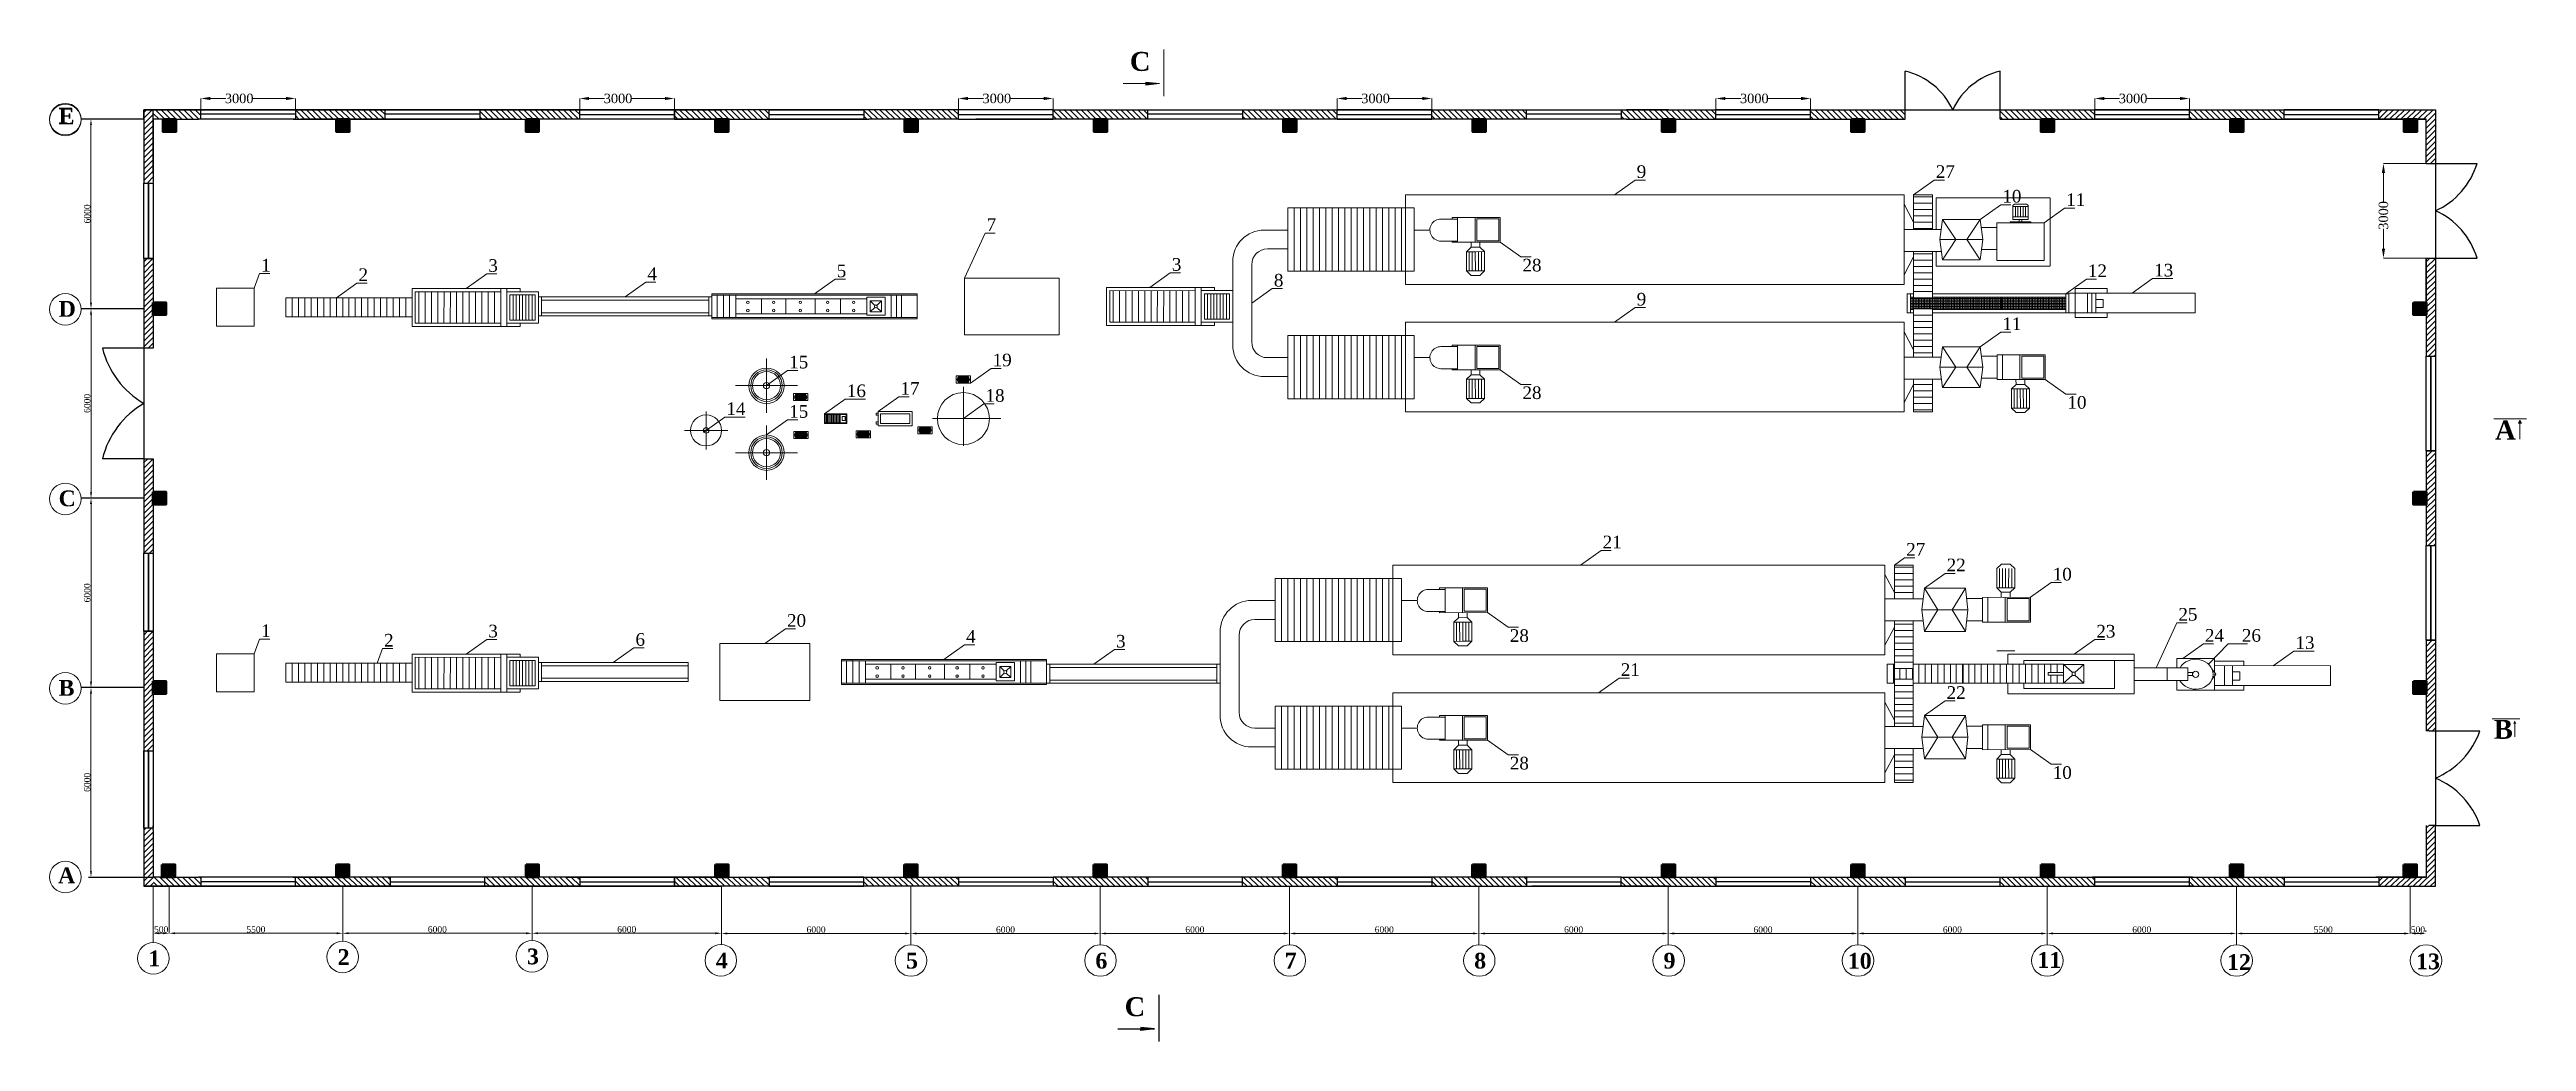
# Model space of a CAD drawing. Header units: inches. Extents: x -4475333 to 345677417, y -211198149 to 2125895.
# Drawn here: x -1902522 to -1824047, y 1207097 to 1238504 of the extents above; entities that cross this region are included whole.
import ezdxf

# ---------------------------------------------------------------- set-up
doc = ezdxf.new("R2010")
doc.units = ezdxf.units.IN
doc.header["$LTSCALE"] = 150
doc.header["$MEASUREMENT"] = 0
for name, color, linetype, lineweight in [('1. N thuong', 255, 'Continuous', 0), ('chuthichso', 8, 'Continuous', 0), ('cot', 2, 'Continuous', 50), ('KHUNG BVE', 7, 'Continuous', 0), ('NHA XUONG', 80, 'Continuous', 50)]:
    doc.layers.add(name, color=color, linetype=linetype, lineweight=lineweight)
for name, color, linetype in [('12132', 7, 'Continuous'), ('132132', 7, 'Continuous'), ('BUOC COT', 7, 'Continuous'), ('MATCAT', 132, 'Continuous'), ('NET NHAP', 7, 'Continuous')]:
    doc.layers.add(name, color=color, linetype=linetype)
doc.styles.add('1', font='times.ttf')
doc.styles.add('CHU DAM', font='arialbd.ttf', dxfattribs={"height": 200})
doc.styles.add('KICHTHUOC', font='times.ttf')
doc.styles.get("Standard").update_dxf_attribs({"font": 'times.ttf', "height": 100})
doc.dimstyles.new('75', dxfattribs={"dimtxt": 200, "dimasz": 188, "dimexe": 94, "dimexo": 47, "dimgap": 20, "dimtad": 1, "dimtoh": 1, "dimdec": 0, "dimtxsty": '1', "dimcen": 2.5, "dimclrt": 256, "dimadec": 0, "dimazin": 0, "dimtfac": 1, "dimtdec": 0, "dimtix": 1, "dimtmove": 0, "dimatfit": 2, "dimfxl": 1, "dimlwd": 9, "dimlwe": 9, "dimarcsym": 0})
doc.dimstyles.new('KICH THUOC HANG', dxfattribs={"dimtxt": 300, "dimasz": 300, "dimexe": 1.25, "dimexo": 0.625, "dimtad": 0, "dimtoh": 1, "dimdec": 0, "dimtxsty": 'KICHTHUOC', "dimcen": 2.5, "dimclrd": 256, "dimclre": 256, "dimclrt": 256, "dimadec": 0, "dimazin": 0, "dimtfac": 1, "dimtdec": 0, "dimtmove": 0, "dimatfit": 3, "dimldrblk": 'OBLIQUE', "dimfxl": 1, "dimlwd": 13, "dimlwe": 13, "dimarcsym": 1})

msp = doc.modelspace()

# ---------------------------------------------------------------- texts
at = {"layer": '1. N thuong', "lineweight": 0, "char_height": 400, "width": 236.121}
for s, insert, attachment_point in [('9', (-1852236.5, 1234839.7), 1), ('27', (-1842761.1, 1234839.7), 1), ('10', (-1840652.2, 1234059.7), 1), ('11', (-1838629.7, 1233950.7), 1), ('7', (-1872832.1, 1233160.6), 1), ('1', (-1895818.6, 1231876.2), 1), ('2', (-1892732.5, 1231576.3), 1), ('3', (-1888620.5, 1231866.8), 1), ('4', (-1883582.5, 1231601.3), 1), ('5', (-1877582.5, 1231696.3), 1), ('3', (-1866964, 1231901.2), 1), ('8', (-1863732.1, 1231400.5), 1), ('28', (-1855856.4, 1231472.4), 7), ('12', (-1837941.1, 1231699.7), 1), ('13', (-1835841.1, 1231719.7), 1), ('9', (-1852236.5, 1230799.7), 1), ('11', (-1840652.2, 1230019.7), 1), ('15', (-1879088.2, 1228808.4), 1), ('19', (-1872641.9, 1228874.9), 1), ('16', (-1877261.9, 1227900), 1), ('17', (-1875561.9, 1227975), 1), ('18', (-1872867.6, 1227750), 1), ('28', (-1855856.4, 1227432.4), 7), ('10', (-1838590.2, 1227126.6), 7), ('14', (-1881078.2, 1227332.7), 1), ('15', (-1879088.2, 1227245.8), 1), ('21', (-1853315.8, 1223111.3), 1), ('27', (-1843697.7, 1222879.4), 1), ('22', (-1842416.5, 1222384.2), 1), ('10', (-1839055.4, 1222092.1), 1), ('1', (-1895818.6, 1220301.3), 1), ('3', (-1888620.5, 1220291.8), 1), ('20', (-1879157.6, 1220626.3), 1), ('25', (-1835074.3, 1220820.5), 1), ('2', (-1891923.6, 1220001.3), 1), ('6', (-1883957.6, 1220026.3), 1), ('4', (-1873482.6, 1220121.3), 1), ('3', (-1868732.5, 1219971.3), 1), ('28', (-1856256.6, 1219742.4), 7), ('23', (-1837674.3, 1220286.4), 1), ('24', (-1834233.1, 1220153.7), 1), ('13', (-1831366.3, 1219923.7), 1), ('21', (-1852741.6, 1219071.3), 1), ('22', (-1842416.5, 1218344.2), 1), ('28', (-1856256.6, 1215702.4), 7), ('10', (-1839055.4, 1215405.2), 7)]:
    msp.add_mtext(s, dxfattribs=dict(at, insert=insert, attachment_point=attachment_point))
at = {"layer": '1. N thuong', "lineweight": 0, "insert": (-1833062.4, 1220153.7), "char_height": 400, "attachment_point": 1}
msp.add_mtext('26', dxfattribs=at)
at = {"layer": 'NHA XUONG', "color": 3, "lineweight": 18, "ltscale": 10, "char_height": 600, "width": 872.228, "attachment_point": 1, "style": 'CHU DAM'}
for s, insert in [('{\\fTimes New Roman|b1|i0|c0|p18;C}', (-1868294.8, 1238428.8)), ('{\\fTimes New Roman|b1|i0|c0|p18;A}', (-1825041.7, 1226753.7)), ('{\\fTimes New Roman|b1|i0|c0|p18;B}', (-1825083.5, 1217279.2)), ('{\\fTimes New Roman|b1|i0|c0|p18;C}', (-1868460, 1208496.6))]:
    msp.add_mtext(s, dxfattribs=dict(at, insert=insert))
at = {"layer": 'NHA XUONG', "color": 50, "lineweight": 18, "ltscale": 10, "char_height": 500, "attachment_point": 1, "style": 'CHU DAM'}
for s, insert, width in [('{\\fTimes New Roman|b1|i0|c0|p18;F}', (-1902235.4, 1236666.2), 872.228), ('{\\fTimes New Roman|b1|i0|c0|p18;E}', (-1902234.8, 1236641.5), 872.228), ('{\\fTimes New Roman|b1|i0|c0|p18;D}', (-1902234.7, 1230542.8), 872.228), ('{\\fTimes New Roman|b1|i0|c0|p18;C}', (-1902234.7, 1224542.9), 872.228), ('{\\fTimes New Roman|b1|i0|c0|p18;B}', (-1902234.8, 1218543), 872.228), ('{\\fTimes New Roman|b1|i0|c0|p18;A}', (-1902252.8, 1212604.3), 872.228), ('{\\fTimes New Roman|b1|i0|c0|p18;1}', (-1899394.7, 1209972.2), 762.076), ('{\\fTimes New Roman|b1|i0|c0|p18;2}', (-1893394.7, 1210018.2), 762.076), ('{\\fTimes New Roman|b1|i0|c0|p18;3}', (-1887394.7, 1210038.7), 762.076), ('{\\fTimes New Roman|b1|i0|c0|p18;4}', (-1881412.9, 1209907), 762.076), ('{\\fTimes New Roman|b1|i0|c0|p18;5}', (-1875386, 1209903.9), 762.076), ('{\\fTimes New Roman|b1|i0|c0|p18;6}', (-1869386, 1209903.9), 762.076), ('{\\fTimes New Roman|b1|i0|c0|p18;7}', (-1863386, 1209903.9), 762.076), ('{\\fTimes New Roman|b1|i0|c0|p18;8}', (-1857386, 1209903.7), 762.076), ('{\\fTimes New Roman|b1|i0|c0|p18;9}', (-1851386.1, 1209903.5), 762.076), ('{\\fTimes New Roman|b1|i0|c0|p18;10}', (-1845547.3, 1209898.1), 762.076), ('{\\fTimes New Roman|b1|i0|c0|p18;11}', (-1839543.7, 1209926.2), 762.076), ('{\\fTimes New Roman|b1|i0|c0|p18;12}', (-1833532.9, 1209859.3), 762.076), ('{\\fTimes New Roman|b1|i0|c0|p18;13}', (-1827543.9, 1209880.5), 762.076)]:
    msp.add_mtext(s, dxfattribs=dict(at, insert=insert, width=width))

# ---------------------------------------------------------------- blocks, each defined once
blk = doc.blocks.new('*D129')
at = {"layer": '132132', "color": 0, "lineweight": 9, "ltscale": 3, "transparency": 16777216}
for p, q in [((-1875235, 1210562), (-1875235, 1210609)), ((-1875047, 1210515), (-1869423, 1210515)), ((-1869235, 1210471), (-1869235, 1210421))]:
    blk.add_line(p, q, dxfattribs=at)
at = {"layer": '132132', "color": 0, "lineweight": 0, "ltscale": 3, "transparency": 16777216}
for points in [[(-1875047, 1210547), (-1875047, 1210484), (-1875235, 1210515)], [(-1869423, 1210547), (-1869423, 1210484), (-1869235, 1210515)]]:
    blk.add_solid(points, dxfattribs=at)
at = {"layer": 'Defpoints', "color": 0, "lineweight": 0, "ltscale": 3, "transparency": 16777216}
for p in [(-1875235, 1210515), (-1869235, 1210518), (-1869235, 1210515)]:
    blk.add_point(p, dxfattribs=at)
at = {"layer": '132132', "lineweight": 9, "ltscale": 3, "transparency": 16777216, "insert": (-1872235, 1210637), "char_height": 200, "attachment_point": 5, "style": '1'}
blk.add_mtext('6000', dxfattribs=at)
blk = doc.blocks.new('*D130')
at = {"layer": '132132', "color": 0, "lineweight": 9, "ltscale": 3, "transparency": 16777216}
for p, q in [((-1869235, 1210473), (-1869235, 1210421)), ((-1869047, 1210515), (-1863423, 1210515)), ((-1863235, 1210473), (-1863235, 1210421))]:
    blk.add_line(p, q, dxfattribs=at)
at = {"layer": '132132', "color": 0, "lineweight": 0, "ltscale": 3, "transparency": 16777216}
for points in [[(-1869047, 1210547), (-1869047, 1210484), (-1869235, 1210515)], [(-1863423, 1210547), (-1863423, 1210484), (-1863235, 1210515)]]:
    blk.add_solid(points, dxfattribs=at)
at = {"layer": 'Defpoints', "color": 0, "lineweight": 0, "ltscale": 3, "transparency": 16777216}
for p in [(-1869235, 1210520), (-1863235, 1210520), (-1863235, 1210515)]:
    blk.add_point(p, dxfattribs=at)
at = {"layer": '132132', "lineweight": 9, "ltscale": 3, "transparency": 16777216, "insert": (-1866235, 1210637), "char_height": 200, "attachment_point": 5, "style": '1'}
blk.add_mtext('6000', dxfattribs=at)
blk = doc.blocks.new('*D131')
at = {"layer": '132132', "color": 0, "lineweight": 9, "ltscale": 3, "transparency": 16777216}
for p, q in [((-1863235, 1210476), (-1863235, 1210421)), ((-1863047, 1210515), (-1857423, 1210515)), ((-1857235, 1210476), (-1857235, 1210421))]:
    blk.add_line(p, q, dxfattribs=at)
at = {"layer": '132132', "color": 0, "lineweight": 0, "ltscale": 3, "transparency": 16777216}
for points in [[(-1863047, 1210547), (-1863047, 1210484), (-1863235, 1210515)], [(-1857423, 1210547), (-1857423, 1210484), (-1857235, 1210515)]]:
    blk.add_solid(points, dxfattribs=at)
at = {"layer": 'Defpoints', "color": 0, "lineweight": 0, "ltscale": 3, "transparency": 16777216}
for p in [(-1863235, 1210523), (-1857235, 1210523), (-1857235, 1210515)]:
    blk.add_point(p, dxfattribs=at)
at = {"layer": '132132', "lineweight": 9, "ltscale": 3, "transparency": 16777216, "insert": (-1860235, 1210637), "char_height": 200, "attachment_point": 5, "style": '1'}
blk.add_mtext('6000', dxfattribs=at)
blk = doc.blocks.new('*D132')
at = {"layer": '132132', "color": 0, "lineweight": 9, "ltscale": 3, "transparency": 16777216}
for p, q in [((-1857235, 1210468), (-1857235, 1210421)), ((-1857047, 1210515), (-1851423, 1210515)), ((-1851235, 1210468), (-1851235, 1210421))]:
    blk.add_line(p, q, dxfattribs=at)
at = {"layer": '132132', "color": 0, "lineweight": 0, "ltscale": 3, "transparency": 16777216}
for points in [[(-1857047, 1210546), (-1857047, 1210483), (-1857235, 1210515)], [(-1851423, 1210546), (-1851423, 1210483), (-1851235, 1210515)]]:
    blk.add_solid(points, dxfattribs=at)
at = {"layer": 'Defpoints', "color": 0, "lineweight": 0, "ltscale": 3, "transparency": 16777216}
for p in [(-1857235, 1210515), (-1851235, 1210515), (-1851235, 1210515)]:
    blk.add_point(p, dxfattribs=at)
at = {"layer": '132132', "lineweight": 9, "ltscale": 3, "transparency": 16777216, "insert": (-1854235, 1210636), "char_height": 200, "attachment_point": 5, "style": '1'}
blk.add_mtext('6000', dxfattribs=at)
blk = doc.blocks.new('*D133')
at = {"layer": '132132', "color": 0, "lineweight": 9, "ltscale": 3, "transparency": 16777216}
for p, q in [((-1851235, 1210562), (-1851235, 1210609)), ((-1851047, 1210515), (-1845423, 1210515)), ((-1845235, 1210562), (-1845235, 1210609))]:
    blk.add_line(p, q, dxfattribs=at)
at = {"layer": '132132', "color": 0, "lineweight": 0, "ltscale": 3, "transparency": 16777216}
for points in [[(-1851047, 1210547), (-1851047, 1210484), (-1851235, 1210515)], [(-1845423, 1210547), (-1845423, 1210484), (-1845235, 1210515)]]:
    blk.add_solid(points, dxfattribs=at)
at = {"layer": 'Defpoints', "color": 0, "lineweight": 0, "ltscale": 3, "transparency": 16777216}
for p in [(-1851235, 1210515), (-1845235, 1210515), (-1845235, 1210515)]:
    blk.add_point(p, dxfattribs=at)
at = {"layer": '132132', "lineweight": 9, "ltscale": 3, "transparency": 16777216, "insert": (-1848235, 1210637), "char_height": 200, "attachment_point": 5, "style": '1'}
blk.add_mtext('6000', dxfattribs=at)
blk = doc.blocks.new('*D134')
at = {"layer": '132132', "color": 0, "lineweight": 9, "ltscale": 3, "transparency": 16777216}
for p, q in [((-1845235, 1210432), (-1845235, 1210609)), ((-1845047, 1210515), (-1839423, 1210515)), ((-1839235, 1210432), (-1839235, 1210609))]:
    blk.add_line(p, q, dxfattribs=at)
at = {"layer": '132132', "color": 0, "lineweight": 0, "ltscale": 3, "transparency": 16777216}
for points in [[(-1845047, 1210547), (-1845047, 1210484), (-1845235, 1210515)], [(-1839423, 1210547), (-1839423, 1210484), (-1839235, 1210515)]]:
    blk.add_solid(points, dxfattribs=at)
at = {"layer": 'Defpoints', "color": 0, "lineweight": 0, "ltscale": 3, "transparency": 16777216}
for p in [(-1845235, 1210385), (-1839235, 1210515), (-1839235, 1210385)]:
    blk.add_point(p, dxfattribs=at)
at = {"layer": '132132', "lineweight": 9, "ltscale": 3, "transparency": 16777216, "insert": (-1842235, 1210637), "char_height": 200, "attachment_point": 5, "style": '1'}
blk.add_mtext('6000', dxfattribs=at)
blk = doc.blocks.new('*D135')
at = {"layer": '132132', "color": 0, "lineweight": 9, "ltscale": 3, "transparency": 16777216}
for p, q in [((-1839235, 1210417), (-1839235, 1210609)), ((-1839047, 1210515), (-1833423, 1210515)), ((-1833235, 1210417), (-1833235, 1210609))]:
    blk.add_line(p, q, dxfattribs=at)
at = {"layer": '132132', "color": 0, "lineweight": 0, "ltscale": 3, "transparency": 16777216}
for points in [[(-1839047, 1210547), (-1839047, 1210484), (-1839235, 1210515)], [(-1833423, 1210547), (-1833423, 1210484), (-1833235, 1210515)]]:
    blk.add_solid(points, dxfattribs=at)
at = {"layer": 'Defpoints', "color": 0, "lineweight": 0, "ltscale": 3, "transparency": 16777216}
for p in [(-1839235, 1210370), (-1833235, 1210515), (-1833235, 1210370)]:
    blk.add_point(p, dxfattribs=at)
at = {"layer": '132132', "lineweight": 9, "ltscale": 3, "transparency": 16777216, "insert": (-1836235, 1210637), "char_height": 200, "attachment_point": 5, "style": '1'}
blk.add_mtext('6000', dxfattribs=at)
blk = doc.blocks.new('*D136')
at = {"layer": '132132', "color": 0, "lineweight": 9, "ltscale": 3, "transparency": 16777216}
for p, q in [((-1901209, 1212488), (-1901209, 1218112)), ((-1901162, 1218300), (-1901115, 1218300)), ((-1901241, 1212300), (-1901115, 1212300))]:
    blk.add_line(p, q, dxfattribs=at)
at = {"layer": '132132', "color": 0, "lineweight": 0, "ltscale": 3, "transparency": 16777216}
for points in [[(-1901240, 1218112), (-1901177, 1218112), (-1901209, 1218300)], [(-1901240, 1212488), (-1901177, 1212488), (-1901209, 1212300)]]:
    blk.add_solid(points, dxfattribs=at)
at = {"layer": 'Defpoints', "color": 0, "lineweight": 0, "ltscale": 3, "transparency": 16777216}
for p in [(-1901209, 1218300), (-1901209, 1218300), (-1901288, 1212300)]:
    blk.add_point(p, dxfattribs=at)
at = {"layer": '132132', "lineweight": 9, "ltscale": 3, "transparency": 16777216, "insert": (-1901330, 1215300), "char_height": 200, "attachment_point": 5, "rotation": 90, "style": '1'}
blk.add_mtext('6000', dxfattribs=at)
blk = doc.blocks.new('*D137')
at = {"layer": '132132', "color": 0, "lineweight": 9, "ltscale": 3, "transparency": 16777216}
for p, q in [((-1881235, 1210473), (-1881235, 1210421)), ((-1875423, 1210515), (-1881047, 1210515)), ((-1875235, 1210473), (-1875235, 1210421))]:
    blk.add_line(p, q, dxfattribs=at)
at = {"layer": '132132', "color": 0, "lineweight": 0, "ltscale": 3, "transparency": 16777216}
for points in [[(-1881047, 1210547), (-1881047, 1210484), (-1881235, 1210515)], [(-1875423, 1210547), (-1875423, 1210484), (-1875235, 1210515)]]:
    blk.add_solid(points, dxfattribs=at)
at = {"layer": 'Defpoints', "color": 0, "lineweight": 0, "ltscale": 3, "transparency": 16777216}
for p in [(-1881235, 1210520), (-1881235, 1210515), (-1875235, 1210520)]:
    blk.add_point(p, dxfattribs=at)
at = {"layer": '132132', "lineweight": 9, "ltscale": 3, "transparency": 16777216, "insert": (-1878235, 1210637), "char_height": 200, "attachment_point": 5, "style": '1'}
blk.add_mtext('6000', dxfattribs=at)
blk = doc.blocks.new('*D138')
at = {"layer": '132132', "color": 0, "lineweight": 9, "ltscale": 3, "transparency": 16777216}
for p, q in [((-1887235, 1210562), (-1887235, 1210616)), ((-1881423, 1210522), (-1887047, 1210522)), ((-1881235, 1210562), (-1881235, 1210616))]:
    blk.add_line(p, q, dxfattribs=at)
at = {"layer": '132132', "color": 0, "lineweight": 0, "ltscale": 3, "transparency": 16777216}
for points in [[(-1887047, 1210553), (-1887047, 1210491), (-1887235, 1210522)], [(-1881423, 1210553), (-1881423, 1210491), (-1881235, 1210522)]]:
    blk.add_solid(points, dxfattribs=at)
at = {"layer": 'Defpoints', "color": 0, "lineweight": 0, "ltscale": 3, "transparency": 16777216}
for p in [(-1887235, 1210522), (-1887235, 1210515), (-1881235, 1210515)]:
    blk.add_point(p, dxfattribs=at)
at = {"layer": '132132', "lineweight": 9, "ltscale": 3, "transparency": 16777216, "insert": (-1884235, 1210644), "char_height": 200, "attachment_point": 5, "style": '1'}
blk.add_mtext('6000', dxfattribs=at)
blk = doc.blocks.new('*D139')
at = {"layer": '132132', "color": 0, "lineweight": 9, "ltscale": 3, "transparency": 16777216}
for p, q in [((-1893235, 1210569), (-1893235, 1210616)), ((-1887423, 1210522), (-1893047, 1210522)), ((-1887235, 1210569), (-1887235, 1210616))]:
    blk.add_line(p, q, dxfattribs=at)
at = {"layer": '132132', "color": 0, "lineweight": 0, "ltscale": 3, "transparency": 16777216}
for points in [[(-1893047, 1210553), (-1893047, 1210491), (-1893235, 1210522)], [(-1887423, 1210553), (-1887423, 1210491), (-1887235, 1210522)]]:
    blk.add_solid(points, dxfattribs=at)
at = {"layer": 'Defpoints', "color": 0, "lineweight": 0, "ltscale": 3, "transparency": 16777216}
for p in [(-1893235, 1210522), (-1893235, 1210522), (-1887235, 1210522)]:
    blk.add_point(p, dxfattribs=at)
at = {"layer": '132132', "lineweight": 9, "ltscale": 3, "transparency": 16777216, "insert": (-1890235, 1210644), "char_height": 200, "attachment_point": 5, "style": '1'}
blk.add_mtext('6000', dxfattribs=at)
blk = doc.blocks.new('*D140')
at = {"layer": '132132', "color": 0, "lineweight": 9, "ltscale": 3, "transparency": 16777216}
for p, q in [((-1899235, 1210569), (-1899235, 1210616)), ((-1898923, 1210522), (-1899047, 1210522)), ((-1898735, 1210569), (-1898735, 1210616))]:
    blk.add_line(p, q, dxfattribs=at)
at = {"layer": '132132', "color": 0, "lineweight": 0, "ltscale": 3, "transparency": 16777216}
for points in [[(-1899047, 1210553), (-1899047, 1210491), (-1899235, 1210522)], [(-1898923, 1210553), (-1898923, 1210491), (-1898735, 1210522)]]:
    blk.add_solid(points, dxfattribs=at)
at = {"layer": 'Defpoints', "color": 0, "lineweight": 0, "ltscale": 3, "transparency": 16777216}
for p in [(-1899235, 1210522), (-1899235, 1210522), (-1898735, 1210522)]:
    blk.add_point(p, dxfattribs=at)
at = {"layer": '132132', "lineweight": 9, "ltscale": 3, "transparency": 16777216, "insert": (-1898985, 1210644), "char_height": 200, "attachment_point": 5, "style": '1'}
blk.add_mtext('500', dxfattribs=at)
blk = doc.blocks.new('*D141')
at = {"layer": '132132', "color": 0, "lineweight": 9, "ltscale": 3, "transparency": 16777216}
for p, q in [((-1898735, 1210569), (-1898735, 1210616)), ((-1893423, 1210522), (-1898547, 1210522)), ((-1893235, 1210569), (-1893235, 1210616))]:
    blk.add_line(p, q, dxfattribs=at)
at = {"layer": '132132', "color": 0, "lineweight": 0, "ltscale": 3, "transparency": 16777216}
for points in [[(-1898547, 1210553), (-1898547, 1210491), (-1898735, 1210522)], [(-1893423, 1210553), (-1893423, 1210491), (-1893235, 1210522)]]:
    blk.add_solid(points, dxfattribs=at)
at = {"layer": 'Defpoints', "color": 0, "lineweight": 0, "ltscale": 3, "transparency": 16777216}
for p in [(-1898735, 1210522), (-1898735, 1210522), (-1893235, 1210522)]:
    blk.add_point(p, dxfattribs=at)
at = {"layer": '132132', "lineweight": 9, "ltscale": 3, "transparency": 16777216, "insert": (-1895985, 1210644), "char_height": 200, "attachment_point": 5, "style": '1'}
blk.add_mtext('5500', dxfattribs=at)
blk = doc.blocks.new('*D142')
at = {"layer": '132132', "color": 0, "lineweight": 9, "ltscale": 3, "transparency": 16777216}
for p, q in [((-1833235, 1210562), (-1833235, 1210609)), ((-1827923, 1210515), (-1833047, 1210515)), ((-1827735, 1210562), (-1827735, 1210609))]:
    blk.add_line(p, q, dxfattribs=at)
at = {"layer": '132132', "color": 0, "lineweight": 0, "ltscale": 3, "transparency": 16777216}
for points in [[(-1833047, 1210547), (-1833047, 1210484), (-1833235, 1210515)], [(-1827923, 1210547), (-1827923, 1210484), (-1827735, 1210515)]]:
    blk.add_solid(points, dxfattribs=at)
at = {"layer": 'Defpoints', "color": 0, "lineweight": 0, "ltscale": 3, "transparency": 16777216}
for p in [(-1833235, 1210515), (-1833235, 1210515), (-1827735, 1210515)]:
    blk.add_point(p, dxfattribs=at)
at = {"layer": '132132', "lineweight": 9, "ltscale": 3, "transparency": 16777216, "insert": (-1830485, 1210637), "char_height": 200, "attachment_point": 5, "style": '1'}
blk.add_mtext('5500', dxfattribs=at)
blk = doc.blocks.new('*D143')
at = {"layer": '132132', "color": 0, "lineweight": 9, "ltscale": 3, "transparency": 16777216}
for p, q in [((-1827735, 1210562), (-1827735, 1210609)), ((-1827423, 1210515), (-1827547, 1210515)), ((-1827235, 1210562), (-1827235, 1210609))]:
    blk.add_line(p, q, dxfattribs=at)
at = {"layer": '132132', "color": 0, "lineweight": 0, "ltscale": 3, "transparency": 16777216}
for points in [[(-1827547, 1210547), (-1827547, 1210484), (-1827735, 1210515)], [(-1827423, 1210547), (-1827423, 1210484), (-1827235, 1210515)]]:
    blk.add_solid(points, dxfattribs=at)
at = {"layer": 'Defpoints', "color": 0, "lineweight": 0, "ltscale": 3, "transparency": 16777216}
for p in [(-1827735, 1210515), (-1827735, 1210515), (-1827235, 1210515)]:
    blk.add_point(p, dxfattribs=at)
at = {"layer": '132132', "lineweight": 9, "ltscale": 3, "transparency": 16777216, "insert": (-1827485, 1210637), "char_height": 200, "attachment_point": 5, "style": '1'}
blk.add_mtext('500', dxfattribs=at)
blk = doc.blocks.new('*D146')
at = {"layer": '132132', "color": 0, "lineweight": 9, "ltscale": 3, "transparency": 16777216}
for p, q in [((-1901161, 1224300), (-1901114, 1224300)), ((-1901208, 1218488), (-1901208, 1224112)), ((-1901241, 1218300), (-1901114, 1218300))]:
    blk.add_line(p, q, dxfattribs=at)
at = {"layer": '132132', "color": 0, "lineweight": 0, "ltscale": 3, "transparency": 16777216}
for points in [[(-1901240, 1224112), (-1901177, 1224112), (-1901208, 1224300)], [(-1901240, 1218488), (-1901177, 1218488), (-1901208, 1218300)]]:
    blk.add_solid(points, dxfattribs=at)
at = {"layer": 'Defpoints', "color": 0, "lineweight": 0, "ltscale": 3, "transparency": 16777216}
for p in [(-1901208, 1224300), (-1901208, 1224300), (-1901288, 1218300)]:
    blk.add_point(p, dxfattribs=at)
at = {"layer": '132132', "lineweight": 9, "ltscale": 3, "transparency": 16777216, "insert": (-1901330, 1221300), "char_height": 200, "attachment_point": 5, "rotation": 90, "style": '1'}
blk.add_mtext('6000', dxfattribs=at)
blk = doc.blocks.new('*D147')
at = {"layer": '132132', "color": 0, "lineweight": 9, "ltscale": 3, "transparency": 16777216}
for p, q in [((-1901208, 1224488), (-1901208, 1230112)), ((-1901161, 1230300), (-1901114, 1230300)), ((-1901241, 1224300), (-1901114, 1224300))]:
    blk.add_line(p, q, dxfattribs=at)
at = {"layer": '132132', "color": 0, "lineweight": 0, "ltscale": 3, "transparency": 16777216}
for points in [[(-1901240, 1230112), (-1901177, 1230112), (-1901208, 1230300)], [(-1901240, 1224488), (-1901177, 1224488), (-1901208, 1224300)]]:
    blk.add_solid(points, dxfattribs=at)
at = {"layer": 'Defpoints', "color": 0, "lineweight": 0, "ltscale": 3, "transparency": 16777216}
for p in [(-1901208, 1230300), (-1901208, 1230300), (-1901288, 1224300)]:
    blk.add_point(p, dxfattribs=at)
at = {"layer": '132132', "lineweight": 9, "ltscale": 3, "transparency": 16777216, "insert": (-1901330, 1227300), "char_height": 200, "attachment_point": 5, "rotation": 90, "style": '1'}
blk.add_mtext('6000', dxfattribs=at)
blk = doc.blocks.new('*D148')
at = {"layer": '132132', "color": 0, "lineweight": 9, "ltscale": 3, "transparency": 16777216}
for p, q in [((-1901209, 1230488), (-1901209, 1236111)), ((-1901162, 1236299), (-1901115, 1236299)), ((-1901241, 1230300), (-1901115, 1230300))]:
    blk.add_line(p, q, dxfattribs=at)
at = {"layer": '132132', "color": 0, "lineweight": 0, "ltscale": 3, "transparency": 16777216}
for points in [[(-1901240, 1236111), (-1901177, 1236111), (-1901209, 1236299)], [(-1901240, 1230488), (-1901177, 1230488), (-1901209, 1230300)]]:
    blk.add_solid(points, dxfattribs=at)
at = {"layer": 'Defpoints', "color": 0, "lineweight": 0, "ltscale": 3, "transparency": 16777216}
for p in [(-1901209, 1236299), (-1901209, 1236299), (-1901288, 1230300)]:
    blk.add_point(p, dxfattribs=at)
at = {"layer": '132132', "lineweight": 9, "ltscale": 3, "transparency": 16777216, "insert": (-1901330, 1233300), "char_height": 200, "attachment_point": 5, "rotation": 90, "style": '1'}
blk.add_mtext('6000', dxfattribs=at)
blk = doc.blocks.new('*D152')
at = {"layer": '132132', "lineweight": 13, "transparency": 16777216}
for p, q in [((-1897731, 1236599), (-1897731, 1236956)), ((-1897431, 1236955), (-1896941, 1236955)), ((-1895031, 1236955), (-1896088, 1236955)), ((-1894731, 1236599), (-1894731, 1236956))]:
    blk.add_line(p, q, dxfattribs=at)
at = {"layer": '132132', "lineweight": 0, "transparency": 16777216}
for points in [[(-1897431, 1237005), (-1897431, 1236905), (-1897731, 1236955)], [(-1895031, 1237005), (-1895031, 1236905), (-1894731, 1236955)]]:
    blk.add_solid(points, dxfattribs=at)
at = {"layer": 'Defpoints', "color": 0, "lineweight": 0, "transparency": 16777216}
for p in [(-1894731, 1236955), (-1897731, 1236598), (-1894731, 1236598)]:
    blk.add_point(p, dxfattribs=at)
at = {"layer": '132132', "lineweight": 9, "transparency": 16777216, "insert": (-1896514, 1236955), "char_height": 300, "attachment_point": 5, "style": 'KICHTHUOC'}
blk.add_mtext('3000', dxfattribs=at)
blk = doc.blocks.new('_Oblique')
at = {"color": 0, "linetype": 'ByBlock', "lineweight": -2}
blk.add_line((-0.5, -0.5), (0.5, 0.5), dxfattribs=at)
blk = doc.blocks.new('*D144')
at = {"layer": '132132', "lineweight": 13, "transparency": 16777216}
for p, q in [((-1885726, 1236599), (-1885726, 1236956)), ((-1885426, 1236955), (-1884937, 1236955)), ((-1883026, 1236955), (-1884083, 1236955)), ((-1882726, 1236599), (-1882726, 1236956))]:
    blk.add_line(p, q, dxfattribs=at)
at = {"layer": '132132', "lineweight": 0, "transparency": 16777216}
for points in [[(-1885426, 1237005), (-1885426, 1236905), (-1885726, 1236955)], [(-1883026, 1237005), (-1883026, 1236905), (-1882726, 1236955)]]:
    blk.add_solid(points, dxfattribs=at)
at = {"layer": 'Defpoints', "color": 0, "lineweight": 0, "transparency": 16777216}
for p in [(-1882726, 1236955), (-1885726, 1236598), (-1882726, 1236598)]:
    blk.add_point(p, dxfattribs=at)
at = {"layer": '132132', "lineweight": 9, "transparency": 16777216, "insert": (-1884510, 1236955), "char_height": 300, "attachment_point": 5, "style": 'KICHTHUOC'}
blk.add_mtext('3000', dxfattribs=at)
blk = doc.blocks.new('*D145')
at = {"layer": '132132', "lineweight": 13, "transparency": 16777216}
for p, q in [((-1873726, 1236599), (-1873726, 1236956)), ((-1873426, 1236955), (-1872937, 1236955)), ((-1871026, 1236955), (-1872083, 1236955)), ((-1870726, 1236599), (-1870726, 1236956))]:
    blk.add_line(p, q, dxfattribs=at)
at = {"layer": '132132', "lineweight": 0, "transparency": 16777216}
for points in [[(-1873426, 1237005), (-1873426, 1236905), (-1873726, 1236955)], [(-1871026, 1237005), (-1871026, 1236905), (-1870726, 1236955)]]:
    blk.add_solid(points, dxfattribs=at)
at = {"layer": 'Defpoints', "color": 0, "lineweight": 0, "transparency": 16777216}
for p in [(-1870726, 1236955), (-1873726, 1236598), (-1870726, 1236598)]:
    blk.add_point(p, dxfattribs=at)
at = {"layer": '132132', "lineweight": 9, "transparency": 16777216, "insert": (-1872510, 1236955), "char_height": 300, "attachment_point": 5, "style": 'KICHTHUOC'}
blk.add_mtext('3000', dxfattribs=at)
blk = doc.blocks.new('*D149')
at = {"layer": '132132', "lineweight": 13, "transparency": 16777216}
for p, q in [((-1861726, 1236599), (-1861726, 1236956)), ((-1861426, 1236955), (-1860937, 1236955)), ((-1859026, 1236955), (-1860083, 1236955)), ((-1858726, 1236599), (-1858726, 1236956))]:
    blk.add_line(p, q, dxfattribs=at)
at = {"layer": '132132', "lineweight": 0, "transparency": 16777216}
for points in [[(-1861426, 1237005), (-1861426, 1236905), (-1861726, 1236955)], [(-1859026, 1237005), (-1859026, 1236905), (-1858726, 1236955)]]:
    blk.add_solid(points, dxfattribs=at)
at = {"layer": 'Defpoints', "color": 0, "lineweight": 0, "transparency": 16777216}
for p in [(-1858726, 1236955), (-1861726, 1236598), (-1858726, 1236598)]:
    blk.add_point(p, dxfattribs=at)
at = {"layer": '132132', "lineweight": 9, "transparency": 16777216, "insert": (-1860510, 1236955), "char_height": 300, "attachment_point": 5, "style": 'KICHTHUOC'}
blk.add_mtext('3000', dxfattribs=at)
blk = doc.blocks.new('*D150')
at = {"layer": '132132', "lineweight": 13, "transparency": 16777216}
for p, q in [((-1849726, 1236599), (-1849726, 1236956)), ((-1849426, 1236955), (-1848937, 1236955)), ((-1847026, 1236955), (-1848083, 1236955)), ((-1846726, 1236599), (-1846726, 1236956))]:
    blk.add_line(p, q, dxfattribs=at)
at = {"layer": '132132', "lineweight": 0, "transparency": 16777216}
for points in [[(-1849426, 1237005), (-1849426, 1236905), (-1849726, 1236955)], [(-1847026, 1237005), (-1847026, 1236905), (-1846726, 1236955)]]:
    blk.add_solid(points, dxfattribs=at)
at = {"layer": 'Defpoints', "color": 0, "lineweight": 0, "transparency": 16777216}
for p in [(-1846726, 1236955), (-1849726, 1236598), (-1846726, 1236598)]:
    blk.add_point(p, dxfattribs=at)
at = {"layer": '132132', "lineweight": 9, "transparency": 16777216, "insert": (-1848510, 1236955), "char_height": 300, "attachment_point": 5, "style": 'KICHTHUOC'}
blk.add_mtext('3000', dxfattribs=at)
blk = doc.blocks.new('*D151')
at = {"layer": '132132', "lineweight": 13, "transparency": 16777216}
for p, q in [((-1837726, 1236599), (-1837726, 1236956)), ((-1837426, 1236955), (-1836937, 1236955)), ((-1835026, 1236955), (-1836083, 1236955)), ((-1834726, 1236599), (-1834726, 1236956))]:
    blk.add_line(p, q, dxfattribs=at)
at = {"layer": '132132', "lineweight": 0, "transparency": 16777216}
for points in [[(-1837426, 1237005), (-1837426, 1236905), (-1837726, 1236955)], [(-1835026, 1237005), (-1835026, 1236905), (-1834726, 1236955)]]:
    blk.add_solid(points, dxfattribs=at)
at = {"layer": 'Defpoints', "color": 0, "lineweight": 0, "transparency": 16777216}
for p in [(-1834726, 1236955), (-1837726, 1236598), (-1834726, 1236598)]:
    blk.add_point(p, dxfattribs=at)
at = {"layer": '132132', "lineweight": 9, "transparency": 16777216, "insert": (-1836510, 1236955), "char_height": 300, "attachment_point": 5, "style": 'KICHTHUOC'}
blk.add_mtext('3000', dxfattribs=at)
blk = doc.blocks.new('*D153')
at = {"layer": '132132', "lineweight": 13, "transparency": 16777216}
for p, q in [((-1827227, 1234900), (-1828578, 1234900)), ((-1828577, 1234600), (-1828577, 1233679)), ((-1828577, 1232200), (-1828577, 1232826)), ((-1827227, 1231900), (-1828578, 1231900))]:
    blk.add_line(p, q, dxfattribs=at)
at = {"layer": '132132', "lineweight": 0, "transparency": 16777216}
for points in [[(-1828627, 1234600), (-1828527, 1234600), (-1828577, 1234900)], [(-1828627, 1232200), (-1828527, 1232200), (-1828577, 1231900)]]:
    blk.add_solid(points, dxfattribs=at)
at = {"layer": 'Defpoints', "color": 0, "lineweight": 0, "transparency": 16777216}
for p in [(-1827226, 1234900), (-1828577, 1231900), (-1827226, 1231900)]:
    blk.add_point(p, dxfattribs=at)
at = {"layer": '132132', "lineweight": 9, "transparency": 16777216, "insert": (-1828577, 1233253), "char_height": 300, "attachment_point": 5, "rotation": 90, "style": 'KICHTHUOC'}
blk.add_mtext('3000', dxfattribs=at)
blk = doc.blocks.new('khung 4x2')
at = {"layer": 'KHUNG BVE', "lineweight": 0}
for p, q in [((-1963423, 853673), (-1963423, 851673)), ((-1963223, 851673), (-1963223, 853673)), ((-1963023, 851673), (-1963023, 853673)), ((-1962823, 851673), (-1962823, 853673)), ((-1962623, 851673), (-1962623, 853673)), ((-1962423, 851673), (-1962423, 853673)), ((-1962223, 851673), (-1962223, 853673)), ((-1962023, 851673), (-1962023, 853673)), ((-1961823, 851673), (-1961823, 853673)), ((-1961623, 851673), (-1961623, 853673)), ((-1961423, 851673), (-1961423, 853673)), ((-1961223, 851673), (-1961223, 853673)), ((-1961023, 851673), (-1961023, 853673)), ((-1960823, 851673), (-1960823, 853673)), ((-1960623, 851673), (-1960623, 853673)), ((-1960423, 851673), (-1960423, 853673)), ((-1960223, 851673), (-1960223, 853673)), ((-1960023, 851673), (-1960023, 853673))]:
    blk.add_line(p, q, dxfattribs=at)
blk.add_lwpolyline([(-1963623, 851673), (-1959623, 851673), (-1959623, 853673), (-1963623, 853673)], close=True, dxfattribs=at)

# ---------------------------------------------------------------- dimensions: what is measured, and where the dimension line sits
at = {"layer": '132132', "lineweight": 9}
for base, p1, p2, picture, middle in [((-1894730.5, 1236955), (-1897730.5, 1236598.1), (-1894730.5, 1236598.1), '*D152', (-1896514.3, 1236955)), ((-1882726.1, 1236955), (-1885726.1, 1236598.1), (-1882726.1, 1236598.1), '*D144', (-1884509.9, 1236955)), ((-1870726.1, 1236955), (-1873726.1, 1236598.1), (-1870726.1, 1236598.1), '*D145', (-1872509.9, 1236955)), ((-1858726.1, 1236955), (-1861726.1, 1236598.1), (-1858726.1, 1236598.1), '*D149', (-1860509.9, 1236955)), ((-1846726.1, 1236955), (-1849726.1, 1236598.1), (-1846726.1, 1236598.1), '*D150', (-1848509.9, 1236955)), ((-1834726.1, 1236955), (-1837726.1, 1236598.1), (-1834726.1, 1236598.1), '*D151', (-1836509.9, 1236955))]:
    dim = msp.add_linear_dim(base=base, p1=p1, p2=p2, dimstyle='KICH THUOC HANG', dxfattribs=at)
    dim.commit()
    dim.dimension.update_dxf_attribs({"geometry": picture, "text_midpoint": middle, "dimtype": 160})
at = {"layer": '132132', "color": 0, "lineweight": 9, "ltscale": 3}
for base, p1, p2, picture, middle in [((-1901208.5, 1236299.4), (-1901287.8, 1230299.6), (-1901208.5, 1236299.4), '*D148', (-1901330.2, 1233299.5)), ((-1901208.4, 1230299.5), (-1901287.8, 1224299.7), (-1901208.4, 1230299.5), '*D147', (-1901330.2, 1227299.6)), ((-1901208.5, 1224299.6), (-1901287.8, 1218299.8), (-1901208.5, 1224299.6), '*D146', (-1901330.2, 1221299.7)), ((-1901208.5, 1218299.7), (-1901287.8, 1212299.9), (-1901208.5, 1218299.7), '*D136', (-1901330.2, 1215299.8))]:
    dim = msp.add_linear_dim(base=base, p1=p1, p2=p2, angle=90, dimstyle='75', dxfattribs=at)
    dim.commit()
    dim.dimension.update_dxf_attribs({"geometry": picture, "text_midpoint": middle})
at = {"layer": '132132', "lineweight": 9}
dim = msp.add_linear_dim(base=(-1828576.5, 1231899.7), p1=(-1827226.1, 1234899.7), p2=(-1827226.1, 1231899.7), angle=90, dimstyle='KICH THUOC HANG', dxfattribs=at)
dim.commit()
dim.dimension.update_dxf_attribs({"geometry": '*D153', "text_midpoint": (-1828576.5, 1233252.7), "dimtype": 160})
at = {"layer": '132132', "color": 0, "lineweight": 9, "ltscale": 3}
for base, p1, p2, picture, middle in [((-1899234.9, 1210522.1), (-1898734.9, 1210522.1), (-1899234.9, 1210522.1), '*D140', (-1898984.9, 1210643.8)), ((-1898734.9, 1210522.1), (-1893234.9, 1210522.1), (-1898734.9, 1210522.1), '*D141', (-1895984.9, 1210643.8)), ((-1893234.9, 1210522.1), (-1887234.9, 1210522.1), (-1893234.9, 1210522.1), '*D139', (-1890234.9, 1210643.8)), ((-1887234.9, 1210522.1), (-1881234.9, 1210515.2), (-1887234.9, 1210515.2), '*D138', (-1884234.9, 1210643.8)), ((-1881234.9, 1210515.2), (-1875234.9, 1210519.9), (-1881234.9, 1210519.9), '*D137', (-1878234.9, 1210637)), ((-1869234.9, 1210515.2), (-1875234.9, 1210515.2), (-1869234.9, 1210518.4), '*D129', (-1872234.9, 1210637)), ((-1863234.9, 1210515.2), (-1869234.9, 1210519.9), (-1863234.9, 1210519.9), '*D130', (-1866234.9, 1210637)), ((-1857234.9, 1210515.2), (-1863234.9, 1210523.4), (-1857234.9, 1210523.4), '*D131', (-1860234.9, 1210637)), ((-1851234.9, 1210514.7), (-1857234.9, 1210515.2), (-1851234.9, 1210515.2), '*D132', (-1854234.9, 1210636.5)), ((-1845234.9, 1210515.2), (-1851234.9, 1210515.2), (-1845234.9, 1210515.2), '*D133', (-1848234.9, 1210637)), ((-1839234.9, 1210515.2), (-1845234.9, 1210384.7), (-1839234.9, 1210384.7), '*D134', (-1842234.9, 1210637)), ((-1833234.9, 1210515.2), (-1839234.9, 1210369.9), (-1833234.9, 1210370.1), '*D135', (-1836234.9, 1210637)), ((-1833234.9, 1210515.2), (-1827734.9, 1210515.2), (-1833234.9, 1210515.2), '*D142', (-1830484.9, 1210637)), ((-1827734.9, 1210515.2), (-1827234.9, 1210515.2), (-1827734.9, 1210515.2), '*D143', (-1827484.9, 1210637))]:
    dim = msp.add_linear_dim(base=base, p1=p1, p2=p2, dimstyle='75', dxfattribs=at)
    dim.commit()
    dim.dimension.update_dxf_attribs({"geometry": picture, "text_midpoint": middle})

# ---------------------------------------------------------------- hatches: boundary and pattern name
at = {"layer": '12132', "lineweight": 5, "ltscale": 10}
for points in [[(-1867352.5, 1237425.6), (-1867787, 1237474.3), (-1867787, 1237425.6), (-1867787, 1237376.8)], [(-1867517.7, 1207493.4), (-1867952.2, 1207542.1), (-1867952.2, 1207493.4), (-1867952.2, 1207444.7)]]:
    msp.add_hatch(color=3, dxfattribs=at).paths.add_polyline_path(points)
at = {"layer": '12132', "lineweight": 5}
h = msp.add_hatch(dxfattribs=at)
h.set_pattern_fill('ANSI31', color=3, scale=40, style=0)
h.set_pattern_definition([(45, (-5149791.03, 1175681.84), (-89.802561, 89.802561), [])])
h.paths.add_polyline_path([(-1899234.9, 1235744.2), (-1899234.9, 1236597.9), (-1899530.6, 1236598.3), (-1899533.5, 1236244.2), (-1899533.5, 1234299.7), (-1899234.9, 1234299.7)])
h = msp.add_hatch(dxfattribs=at)
h.set_pattern_fill('ANSI31', color=3, scale=40, angle=-90, style=0)
h.set_pattern_definition([(315, (-1958859.7, 4462547.19), (89.802561, 89.802561), [])])
h.paths.add_polyline_path([(-1898797.4, 1236598.1), (-1897730.5, 1236598.1), (-1897730.5, 1236299.6), (-1898297.4, 1236299.6), (-1899224, 1236299.6), (-1899224, 1236598.1)])
for points in [[(-1898525.7, 1235899.6), (-1898525.7, 1236299.6), (-1898925.7, 1236299.6), (-1898925.7, 1235899.6)], [(-1898525.7, 1235899.6), (-1898525.7, 1236299.6), (-1898925.7, 1236299.6), (-1898925.7, 1235899.6)], [(-1893026.1, 1235899.6), (-1893026.1, 1236299.6), (-1893426.1, 1236299.6), (-1893426.1, 1235899.6)], [(-1893026.1, 1235899.6), (-1893026.1, 1236299.6), (-1893426.1, 1236299.6), (-1893426.1, 1235899.6)], [(-1887026.1, 1235899.6), (-1887026.1, 1236299.6), (-1887426.1, 1236299.6), (-1887426.1, 1235899.6)], [(-1887026.1, 1235899.6), (-1887026.1, 1236299.6), (-1887426.1, 1236299.6), (-1887426.1, 1235899.6)], [(-1881026.1, 1235899.6), (-1881026.1, 1236299.6), (-1881426.1, 1236299.6), (-1881426.1, 1235899.6)], [(-1881026.1, 1235899.6), (-1881026.1, 1236299.6), (-1881426.1, 1236299.6), (-1881426.1, 1235899.6)], [(-1875026.1, 1235899.6), (-1875026.1, 1236299.6), (-1875426.1, 1236299.6), (-1875426.1, 1235899.6)], [(-1875026.1, 1235899.6), (-1875026.1, 1236299.6), (-1875426.1, 1236299.6), (-1875426.1, 1235899.6)], [(-1869026.1, 1235899.6), (-1869026.1, 1236299.6), (-1869426.1, 1236299.6), (-1869426.1, 1235899.6)], [(-1869026.1, 1235899.6), (-1869026.1, 1236299.6), (-1869426.1, 1236299.6), (-1869426.1, 1235899.6)], [(-1863026.1, 1235899.6), (-1863026.1, 1236299.6), (-1863426.1, 1236299.6), (-1863426.1, 1235899.6)], [(-1863026.1, 1235899.6), (-1863026.1, 1236299.6), (-1863426.1, 1236299.6), (-1863426.1, 1235899.6)], [(-1857026.1, 1235899.6), (-1857026.1, 1236299.6), (-1857426.1, 1236299.6), (-1857426.1, 1235899.6)], [(-1857026.1, 1235899.6), (-1857026.1, 1236299.6), (-1857426.1, 1236299.6), (-1857426.1, 1235899.6)], [(-1851026.1, 1235899.6), (-1851026.1, 1236299.6), (-1851426.1, 1236299.6), (-1851426.1, 1235899.6)], [(-1851026.1, 1235899.6), (-1851026.1, 1236299.6), (-1851426.1, 1236299.6), (-1851426.1, 1235899.6)], [(-1845026.1, 1235899.6), (-1845026.1, 1236299.6), (-1845426.1, 1236299.6), (-1845426.1, 1235899.6)], [(-1845026.1, 1235899.6), (-1845026.1, 1236299.6), (-1845426.1, 1236299.6), (-1845426.1, 1235899.6)], [(-1839026.1, 1235899.6), (-1839026.1, 1236299.6), (-1839426.1, 1236299.6), (-1839426.1, 1235899.6)], [(-1839026.1, 1235899.6), (-1839026.1, 1236299.6), (-1839426.1, 1236299.6), (-1839426.1, 1235899.6)], [(-1833026.1, 1235899.6), (-1833026.1, 1236299.6), (-1833426.1, 1236299.6), (-1833426.1, 1235899.6)], [(-1833026.1, 1235899.6), (-1833026.1, 1236299.6), (-1833426.1, 1236299.6), (-1833426.1, 1235899.6)], [(-1827517.7, 1235899.6), (-1827517.7, 1236299.6), (-1827917.7, 1236299.6), (-1827917.7, 1235899.6)], [(-1827517.7, 1235899.6), (-1827517.7, 1236299.6), (-1827917.7, 1236299.6), (-1827917.7, 1235899.6)], [(-1898834.9, 1230099.7), (-1898834.9, 1230499.7), (-1899234.9, 1230499.7), (-1899234.9, 1230099.7)], [(-1827226.1, 1230099.7), (-1827226.1, 1230499.7), (-1827626.1, 1230499.7), (-1827626.1, 1230099.7)], [(-1827226.1, 1230099.7), (-1827226.1, 1230499.7), (-1827626.1, 1230499.7), (-1827626.1, 1230099.7)], [(-1898834.9, 1224099.7), (-1898834.9, 1224499.7), (-1899234.9, 1224499.7), (-1899234.9, 1224099.7)], [(-1827226.1, 1224099.7), (-1827226.1, 1224499.7), (-1827626.1, 1224499.7), (-1827626.1, 1224099.7)], [(-1898834.9, 1218099.7), (-1898834.9, 1218499.7), (-1899234.9, 1218499.7), (-1899234.9, 1218099.7)], [(-1827226.1, 1218099.7), (-1827226.1, 1218499.7), (-1827626.1, 1218499.7), (-1827626.1, 1218099.7)], [(-1898553.2, 1212299.9), (-1898553.2, 1212699.9), (-1898953.2, 1212699.9), (-1898953.2, 1212299.9)], [(-1893034.9, 1212299.9), (-1893034.9, 1212699.9), (-1893434.9, 1212699.9), (-1893434.9, 1212299.9)], [(-1887026.1, 1212299.9), (-1887026.1, 1212699.9), (-1887426.1, 1212699.9), (-1887426.1, 1212299.9)], [(-1881026.1, 1212299.8), (-1881026.1, 1212699.8), (-1881426.1, 1212699.8), (-1881426.1, 1212299.8)], [(-1875034.9, 1212299.9), (-1875034.9, 1212699.9), (-1875434.9, 1212699.9), (-1875434.9, 1212299.9)], [(-1869034.9, 1212299.9), (-1869034.9, 1212699.9), (-1869434.9, 1212699.9), (-1869434.9, 1212299.9)], [(-1863034.9, 1212299.9), (-1863034.9, 1212699.9), (-1863434.9, 1212699.9), (-1863434.9, 1212299.9)], [(-1857034.8, 1212296.5), (-1857034.8, 1212696.5), (-1857434.8, 1212696.5), (-1857434.8, 1212296.5)], [(-1851026.1, 1212296.5), (-1851026.1, 1212696.5), (-1851426.1, 1212696.5), (-1851426.1, 1212296.5)], [(-1845034.9, 1212302.2), (-1845034.9, 1212702.2), (-1845434.9, 1212702.2), (-1845434.9, 1212302.2)], [(-1839026.1, 1212299.9), (-1839026.1, 1212699.9), (-1839426.1, 1212699.9), (-1839426.1, 1212299.9)], [(-1833033.5, 1212299.9), (-1833033.5, 1212699.9), (-1833433.5, 1212699.9), (-1833433.5, 1212299.9)], [(-1827534.9, 1212299.9), (-1827534.9, 1212699.9), (-1827934.9, 1212699.9), (-1827934.9, 1212299.9)]]:
    msp.add_hatch(color=7, dxfattribs=at).paths.add_polyline_path(points)
h = msp.add_hatch(dxfattribs=at)
h.set_pattern_fill('ANSI31', color=3, scale=40, angle=-90, style=0)
h.set_pattern_definition([(315, (-1953350.73, 4462547.19), (89.802561, 89.802561), [])])
h.paths.add_polyline_path([(-1893288.4, 1236598.1), (-1891891.3, 1236598.1), (-1891891.3, 1236299.6), (-1892788.4, 1236299.6), (-1894730.5, 1236299.6), (-1894730.5, 1236598.8)])
h = msp.add_hatch(dxfattribs=at)
h.set_pattern_fill('ANSI31', color=3, scale=40, angle=-90, style=0)
h.set_pattern_definition([(315, (-1947185.52, 4462547.19), (89.802561, 89.802561), [])])
h.paths.add_polyline_path([(-1887123.2, 1236598.1), (-1885726.1, 1236598.1), (-1885726.1, 1236299.6), (-1886623.2, 1236299.6), (-1888891.3, 1236299.6), (-1888891.3, 1236598.1)])
h = msp.add_hatch(dxfattribs=at)
h.set_pattern_fill('ANSI31', color=3, scale=40, angle=-90, style=0)
h.set_pattern_definition([(315, (-1941350.7, 4462547.19), (89.802561, 89.802561), [])])
h.paths.add_polyline_path([(-1881288.4, 1236598.1), (-1879726.1, 1236598.1), (-1879726.1, 1236299.6), (-1880788.4, 1236299.6), (-1882726.1, 1236299.6), (-1882726.1, 1236598.1)])
h = msp.add_hatch(dxfattribs=at)
h.set_pattern_fill('ANSI31', color=3, scale=40, angle=-90, style=0)
h.set_pattern_definition([(315, (-1935185.49, 4462547.19), (89.802561, 89.802561), [])])
h.paths.add_polyline_path([(-1875123.2, 1236598.1), (-1873726, 1236598.1), (-1873726, 1236299.6), (-1874623.2, 1236299.6), (-1876726.1, 1236299.6), (-1876726.1, 1236598.1)])
h = msp.add_hatch(dxfattribs=at)
h.set_pattern_fill('ANSI31', color=3, scale=40, angle=-90, style=0)
h.set_pattern_definition([(315, (-1929350.7, 4462547.19), (89.802561, 89.802561), [])])
h.paths.add_polyline_path([(-1869288.4, 1236598.1), (-1867726.1, 1236598.1), (-1867726.1, 1236299.6), (-1868788.4, 1236299.6), (-1870726.1, 1236299.6), (-1870726.1, 1236598.8)])
h = msp.add_hatch(dxfattribs=at)
h.set_pattern_fill('ANSI31', color=3, scale=40, angle=-90, style=0)
h.set_pattern_definition([(315, (-1923185.49, 4462547.19), (89.802561, 89.802561), [])])
h.paths.add_polyline_path([(-1863123.2, 1236598.1), (-1861726, 1236598.1), (-1861726, 1236299.6), (-1862623.2, 1236299.6), (-1864726.1, 1236299.6), (-1864726.1, 1236598.1)])
h = msp.add_hatch(dxfattribs=at)
h.set_pattern_fill('ANSI31', color=3, scale=40, angle=-90, style=0)
h.set_pattern_definition([(315, (-1917350.7, 4462547.19), (89.802561, 89.802561), [])])
h.paths.add_polyline_path([(-1857288.4, 1236598.1), (-1855726.1, 1236598.1), (-1855726.1, 1236299.6), (-1856788.4, 1236299.6), (-1858726.1, 1236299.6), (-1858726.1, 1236598.1)])
h = msp.add_hatch(dxfattribs=at)
h.set_pattern_fill('ANSI31', color=3, scale=40, angle=-90, style=0)
h.set_pattern_definition([(315, (-1911185.49, 4462547.19), (89.802561, 89.802561), [])])
h.paths.add_polyline_path([(-1851123.2, 1236598.1), (-1849726, 1236598.1), (-1849726, 1236299.6), (-1850623.2, 1236299.6), (-1852726.1, 1236299.6), (-1852726.1, 1236598.1)])
h = msp.add_hatch(dxfattribs=at)
h.set_pattern_fill('ANSI31', color=3, scale=40, angle=-90, style=0)
h.set_pattern_definition([(315, (-1905378.41, 4462547.76), (89.802561, 89.802561), [])])
h.paths.add_polyline_path([(-1845316.1, 1236598.5), (-1843726, 1236598.2), (-1843726.1, 1236300.2), (-1844816.1, 1236300.2), (-1846719, 1236300.2), (-1846726.1, 1236598.1)])
h = msp.add_hatch(dxfattribs=at)
h.set_pattern_fill('ANSI31', color=3, scale=40, angle=-90, style=0)
h.set_pattern_definition([(315, (-1899378.41, 4462547.19), (89.802561, 89.802561), [])])
h.paths.add_polyline_path([(-1839316.1, 1236598.3), (-1837726.1, 1236598.3), (-1837726.1, 1236299.6), (-1838816.1, 1236299.6), (-1840718.9, 1236299.7), (-1840718.9, 1236598.2)])
h = msp.add_hatch(dxfattribs=at)
h.set_pattern_fill('ANSI31', color=3, scale=40, angle=-90, style=0)
h.set_pattern_definition([(315, (-1893378.41, 4462547.19), (89.802561, 89.802561), [])])
h.paths.add_polyline_path([(-1833316.1, 1236598.3), (-1831726.1, 1236598.3), (-1831726.1, 1236299.6), (-1832816.1, 1236299.6), (-1834718.9, 1236299.7), (-1834718.9, 1236598.2)])
h = msp.add_hatch(dxfattribs=at)
h.set_pattern_fill('ANSI31', color=256, scale=40, style=0)
h.set_pattern_definition([(45, (-5149692.45, 1179491.14), (-89.802561, 89.802561), [])])
h.paths.add_polyline_path([(-1828726.1, 1236598.4), (-1828726.1, 1236299.4), (-1827226.1, 1236299.6), (-1828726.1, 1236299.7), (-1828726.1, 1236299.6), (-1827226.1, 1236299.7), (-1827226.1, 1234899.7), (-1826933.4, 1234899.7), (-1826933.4, 1235049.7), (-1826933.4, 1236598.2), (-1827226.1, 1236598.7)])
h = msp.add_hatch(dxfattribs=at)
h.set_pattern_fill('ANSI31', color=3, scale=40, style=0)
h.set_pattern_definition([(45, (-5149791.03, 1170237.37), (-89.802561, 89.802561), [])])
h.paths.add_polyline_path([(-1899234.9, 1230299.7), (-1899234.9, 1231893), (-1899533.5, 1231893), (-1899533.5, 1230799.7), (-1899533.5, 1229049.6), (-1899234.9, 1229049.6)])
h = msp.add_hatch(dxfattribs=at)
h.set_pattern_fill('ANSI31', color=3, scale=40, style=0)
h.set_pattern_definition([(45, (-5077483.52, 1170051.61), (-89.802561, 89.802561), [])])
h.paths.add_polyline_path([(-1826933.4, 1230113.9), (-1826933.4, 1231899.7), (-1827226, 1231899.7), (-1827226, 1230613.9), (-1827226, 1228799.5), (-1826933.4, 1228799.5)])
at = {"layer": '12132', "lineweight": 5, "ltscale": 10}
h = msp.add_hatch(color=3, dxfattribs=at)
h.paths.add_polyline_path([(-1824251.9, 1226767.4), (-1824300.6, 1226674.1), (-1824251.9, 1226674.1)])
h.paths.add_polyline_path([(-1824251.9, 1226767.4), (-1824251.9, 1226674.1), (-1824203.2, 1226674.1)])
at = {"layer": '12132', "lineweight": 5}
h = msp.add_hatch(dxfattribs=at)
h.set_pattern_fill('ANSI31', color=3, scale=40, style=0)
h.set_pattern_definition([(45, (-5077483.52, 1164237.37), (-89.802561, 89.802561), [])])
h.paths.add_polyline_path([(-1826933.4, 1224299.7), (-1826933.4, 1225799.9), (-1827226, 1225799.9), (-1827226, 1224799.7), (-1827227.2, 1222799.5), (-1826934.6, 1222799.5)])
h = msp.add_hatch(dxfattribs=at)
h.set_pattern_fill('ANSI31', color=3, scale=40, style=0)
h.set_pattern_definition([(45, (-5149791.03, 1164237.37), (-89.802561, 89.802561), [])])
h.paths.add_polyline_path([(-1899234.9, 1224299.7), (-1899234.9, 1225549.6), (-1899547.4, 1225549.6), (-1899533.5, 1224799.7), (-1899533.5, 1222556.2), (-1899234.9, 1222556.2)])
h = msp.add_hatch(dxfattribs=at)
h.set_pattern_fill('ANSI31', color=3, scale=40, style=0)
h.set_pattern_definition([(45, (-5149791.03, 1158237.37), (-89.802561, 89.802561), [])])
h.paths.add_polyline_path([(-1899234.9, 1218299.7), (-1899234.9, 1220082.5), (-1899533.5, 1220082.5), (-1899533.5, 1218799.7), (-1899533.5, 1216295.5), (-1899234.9, 1216295.5)])
h = msp.add_hatch(dxfattribs=at)
h.set_pattern_fill('ANSI31', color=3, scale=40, style=0)
h.set_pattern_definition([(45, (-5077483.49, 1158237.37), (-89.802561, 89.802561), [])])
h.paths.add_polyline_path([(-1826933.4, 1218299.7), (-1826933.4, 1219799.9), (-1827226, 1219799.9), (-1827226, 1218799.7), (-1827226, 1216935), (-1826933.4, 1216935)])
at = {"layer": '12132', "lineweight": 5, "ltscale": 10}
h = msp.add_hatch(color=3, dxfattribs=at)
h.paths.add_polyline_path([(-1824418.5, 1217255.7), (-1824467.2, 1217162.5), (-1824418.5, 1217162.5)])
h.paths.add_polyline_path([(-1824418.5, 1217255.7), (-1824418.5, 1217162.5), (-1824369.7, 1217162.5)])
at = {"layer": '12132', "lineweight": 5}
h = msp.add_hatch(dxfattribs=at)
h.set_pattern_fill('ANSI31', color=3, scale=40, style=0)
h.set_pattern_definition([(45, (-5149791.03, 1152237.37), (-89.802561, 89.802561), [])])
h.paths.add_polyline_path([(-1899234.9, 1212299.7), (-1899234.9, 1213852), (-1899533.5, 1213852), (-1899533.5, 1212799.7), (-1899533.5, 1212010.2), (-1899234.9, 1212010.2)])
h = msp.add_hatch(dxfattribs=at)
h.set_pattern_fill('ANSI31', color=3, scale=40, style=0)
h.set_pattern_definition([(45, (-5149692.45, 1173491.14), (-89.802561, 89.802561), [])])
h.paths.add_polyline_path([(-1826933.4, 1213935), (-1827226.1, 1213935), (-1827226.1, 1212299.6), (-1828726.1, 1212299.6), (-1828726.1, 1212010.1), (-1827226.1, 1212010.1), (-1826933.4, 1212010.1)])
h = msp.add_hatch(dxfattribs=at)
h.set_pattern_fill('ANSI31', color=3, scale=40, angle=-90, style=0)
h.set_pattern_definition([(315, (-1958859.7, 4462457.69), (89.802561, 89.802561), [])])
h.paths.add_polyline_path([(-1898797.4, 1212010.2), (-1897730.5, 1212011.3), (-1897730.5, 1212298.7), (-1898297.4, 1212299.9), (-1899234.9, 1212299.9), (-1899224, 1212010.2)])
h = msp.add_hatch(dxfattribs=at)
h.set_pattern_fill('ANSI31', color=3, scale=40, angle=-90, style=0)
h.set_pattern_definition([(315, (-1953350.73, 4439747.26), (89.802561, 89.802561), [])])
h.paths.add_polyline_path([(-1893288.4, 1212010.2), (-1891726.1, 1212010.2), (-1891726.1, 1212299.7), (-1892788.4, 1212299.7), (-1894730.5, 1212299.9), (-1894730.5, 1212010.2)])
h = msp.add_hatch(dxfattribs=at)
h.set_pattern_fill('ANSI31', color=3, scale=40, angle=-90, style=0)
h.set_pattern_definition([(315, (-1947185.52, 4439747.26), (89.802561, 89.802561), [])])
h.paths.add_polyline_path([(-1887123.2, 1212010.2), (-1885726.1, 1212010.2), (-1885726.1, 1212299.9), (-1886623.2, 1212299.7), (-1888726.1, 1212299.7), (-1888726.1, 1212010.2)])
h = msp.add_hatch(dxfattribs=at)
h.set_pattern_fill('ANSI31', color=3, scale=40, angle=-90, style=0)
h.set_pattern_definition([(315, (-1941350.7, 4439747.26), (89.802561, 89.802561), [])])
h.paths.add_polyline_path([(-1881288.4, 1212010.2), (-1879726.1, 1212010.2), (-1879726.1, 1212299.7), (-1880788.4, 1212299.7), (-1882726.1, 1212298.2), (-1882726.1, 1212008.5)])
h = msp.add_hatch(dxfattribs=at)
h.set_pattern_fill('ANSI31', color=3, scale=40, angle=-90, style=0)
h.set_pattern_definition([(315, (-1935185.49, 4439747.26), (89.802561, 89.802561), [])])
h.paths.add_polyline_path([(-1875123.2, 1212010.2), (-1873726, 1212010.2), (-1873726, 1212299.9), (-1874623.2, 1212299.7), (-1876726.1, 1212299.7), (-1876726.1, 1212010.2)])
h = msp.add_hatch(dxfattribs=at)
h.set_pattern_fill('ANSI31', color=3, scale=40, angle=-90, style=0)
h.set_pattern_definition([(315, (-1929350.7, 4439747.26), (89.802561, 89.802561), [])])
h.paths.add_polyline_path([(-1869288.4, 1212010.2), (-1867726.1, 1212010.2), (-1867726.1, 1212299.7), (-1868788.4, 1212299.7), (-1870726.1, 1212299.9), (-1870726.1, 1212010.2)])
h = msp.add_hatch(dxfattribs=at)
h.set_pattern_fill('ANSI31', color=3, scale=40, angle=-90, style=0)
h.set_pattern_definition([(315, (-1923185.49, 4439747.26), (89.802561, 89.802561), [])])
h.paths.add_polyline_path([(-1863123.2, 1212010.2), (-1861726, 1212010.2), (-1861726, 1212299.9), (-1862623.2, 1212299.7), (-1864726.1, 1212299.7), (-1864726.1, 1212010.2)])
h = msp.add_hatch(dxfattribs=at)
h.set_pattern_fill('ANSI31', color=3, scale=40, angle=-90, style=0)
h.set_pattern_definition([(315, (-1917350.7, 4439747.26), (89.802561, 89.802561), [])])
h.paths.add_polyline_path([(-1857288.4, 1212010.2), (-1855726.1, 1212010.2), (-1855726.1, 1212299.7), (-1856788.4, 1212299.7), (-1858726.1, 1212299.9), (-1858726.1, 1212010.2)])
h = msp.add_hatch(dxfattribs=at)
h.set_pattern_fill('ANSI31', color=3, scale=40, angle=-90, style=0)
h.set_pattern_definition([(315, (-1911185.49, 4439747.26), (89.802561, 89.802561), [])])
h.paths.add_polyline_path([(-1851123.2, 1212010.2), (-1849726, 1212010.2), (-1849726, 1212299.9), (-1850623.2, 1212299.7), (-1852726.1, 1212299.7), (-1852726.1, 1212010.2)])
h = msp.add_hatch(dxfattribs=at)
h.set_pattern_fill('ANSI31', color=3, scale=40, angle=-90, style=0)
h.set_pattern_definition([(315, (-1905350.7, 4439747.26), (89.802561, 89.802561), [])])
h.paths.add_polyline_path([(-1845288.4, 1212010.2), (-1843726.1, 1212010.2), (-1843726.1, 1212299.7), (-1844788.4, 1212299.7), (-1846726.1, 1212299), (-1846726.1, 1212009.3)])
h = msp.add_hatch(dxfattribs=at)
h.set_pattern_fill('ANSI31', color=3, scale=40, angle=-90, style=0)
h.set_pattern_definition([(315, (-1899185.49, 4439747.26), (89.802561, 89.802561), [])])
h.paths.add_polyline_path([(-1839123.2, 1212010.2), (-1837734.9, 1212010.2), (-1837734.9, 1212299.9), (-1838623.2, 1212299.7), (-1840726.1, 1212299.7), (-1840726.1, 1212010.2)])
h = msp.add_hatch(dxfattribs=at)
h.set_pattern_fill('ANSI31', color=3, scale=40, angle=-90, style=0)
h.set_pattern_definition([(315, (-1893185.49, 4439747.26), (89.802561, 89.802561), [])])
h.paths.add_polyline_path([(-1833123.2, 1212010.2), (-1831726, 1212010.2), (-1831726, 1212299.9), (-1832623.2, 1212299.7), (-1834734.9, 1212299.7), (-1834734.9, 1212010.2)])

# ---------------------------------------------------------------- linework, layer by layer
at = {"color": 3}
for p, q in [((-1843726.1, 1236598.2), (-1843726.1, 1237820.1)), ((-1840726.1, 1236598.2), (-1840726.1, 1237820.1)), ((-1899533.6, 1236299.6), (-1899533.6, 1236598.1)), ((-1899533.6, 1236598.1), (-1899533.6, 1236598.1)), ((-1898725.7, 1236598.1), (-1899533.6, 1236598.1)), ((-1899533.6, 1236598.1), (-1885726.1, 1236598.1)), ((-1899533.5, 1236598.2), (-1899533.5, 1234577.5)), ((-1899533.5, 1236598.2), (-1899533.5, 1234799.7)), ((-1899533.5, 1236206.4), (-1899533.5, 1234577.5)), ((-1899234.9, 1234577.5), (-1899234.9, 1236598.2)), ((-1899234.9, 1234799.7), (-1899234.9, 1236299.7)), ((-1899234.9, 1236299.7), (-1899234.9, 1234577.5)), ((-1898725.7, 1236299.6), (-1899234.9, 1236299.6)), ((-1898734.9, 1236299.6), (-1899234.9, 1236299.6)), ((-1899234.9, 1236206.4), (-1899234.9, 1234577.5)), ((-1898753.2, 1236299.6), (-1898953.3, 1236299.6)), ((-1898944.3, 1236299.6), (-1897805.8, 1236299.6)), ((-1898944.3, 1236299.6), (-1897805.8, 1236299.6)), ((-1898916.8, 1236598.1), (-1898725.7, 1236598.1)), ((-1898916.8, 1236598.1), (-1898725.7, 1236598.1)), ((-1898726.1, 1236299.6), (-1897805.8, 1236299.6)), ((-1885726.1, 1236598.1), (-1898725.7, 1236598.1)), ((-1898535.1, 1236299.6), (-1898335.1, 1236299.6)), ((-1894805.8, 1236299.6), (-1897805.8, 1236299.6)), ((-1897730.5, 1236299.6), (-1897730.5, 1236598.1)), ((-1897730.5, 1236598.1), (-1894730.5, 1236598.1)), ((-1894730.5, 1236459.1), (-1897730.5, 1236459.1)), ((-1894730.5, 1236299.6), (-1897730.5, 1236299.6)), ((-1894805.8, 1236299.6), (-1887226.1, 1236299.6)), ((-1894805.8, 1236299.6), (-1887226.1, 1236299.6)), ((-1894805.8, 1236299.6), (-1893226.1, 1236299.6)), ((-1894805.8, 1236299.6), (-1891976.1, 1236299.6)), ((-1894730.5, 1236598.1), (-1894730.5, 1236299.6)), ((-1891235.1, 1236299.6), (-1894565.3, 1236299.6)), ((-1893830.9, 1236299.6), (-1893630.9, 1236299.6)), ((-1893426.1, 1236299.6), (-1893626.1, 1236299.6)), ((-1893226.1, 1236299.6), (-1887726.1, 1236299.6)), ((-1892935.1, 1236299.6), (-1893135.1, 1236299.6)), ((-1888976.1, 1236299.6), (-1891976.1, 1236299.6)), ((-1891976.1, 1236299.6), (-1891976.1, 1236299.6)), ((-1891891.3, 1236299.6), (-1891891.3, 1236598.1)), ((-1891891.3, 1236598.1), (-1888891.3, 1236598.1)), ((-1888891.3, 1236459.1), (-1891891.3, 1236459.1)), ((-1888891.3, 1236299.6), (-1891891.3, 1236299.6)), ((-1889476.1, 1236299.6), (-1891476.1, 1236299.6)), ((-1890983.9, 1236299.6), (-1890783.9, 1236299.6)), ((-1890563.4, 1236299.6), (-1890563.4, 1236299.6)), ((-1889863.5, 1236598.1), (-1887913.5, 1236598.1)), ((-1888613.5, 1236299.6), (-1889863.5, 1236299.6)), ((-1887726.1, 1236299.6), (-1889476.1, 1236299.6)), ((-1888891.3, 1236598.1), (-1888891.3, 1236299.6)), ((-1888726.1, 1236598.1), (-1885726.1, 1236598.1)), ((-1888613.5, 1236299.6), (-1888113.5, 1236299.6)), ((-1888313.5, 1236299.6), (-1888513.5, 1236299.6)), ((-1887913.5, 1236299.6), (-1888113.5, 1236299.6)), ((-1887226.1, 1236598.1), (-1885726.1, 1236598.1)), ((-1885726.1, 1236299.6), (-1887226.1, 1236299.6)), ((-1887226.1, 1236299.6), (-1887026.1, 1236299.6)), ((-1887026.1, 1236598.1), (-1881226.1, 1236598.1)), ((-1885726.1, 1236299.6), (-1887026.1, 1236299.6)), ((-1886226.1, 1236598.1), (-1885226.1, 1236598.1)), ((-1885726.1, 1236299.6), (-1885726.1, 1236598.1)), ((-1882726.1, 1236598.1), (-1885726.1, 1236598.1)), ((-1885726.1, 1236299.6), (-1885726.1, 1236598.1)), ((-1885726.1, 1236451.8), (-1882726.1, 1236451.8)), ((-1882726.1, 1236299.6), (-1885726.1, 1236299.6)), ((-1884862.2, 1236598.1), (-1884862.2, 1236598.1)), ((-1883226.1, 1236598.1), (-1882226.1, 1236598.1)), ((-1882726.1, 1236299.6), (-1882726.1, 1236598.1)), ((-1873726.1, 1236598.1), (-1882726.1, 1236598.1)), ((-1882726.1, 1236598.1), (-1882726.1, 1236299.6)), ((-1881226.1, 1236299.6), (-1882726.1, 1236299.6)), ((-1882726.1, 1236299.6), (-1876560.9, 1236299.6)), ((-1881226.1, 1236598.1), (-1882476.1, 1236598.1)), ((-1881226.1, 1236299.6), (-1879560.9, 1236299.6)), ((-1880974, 1236299.6), (-1881174, 1236299.6)), ((-1881026.1, 1236299.6), (-1880826.1, 1236299.6)), ((-1879726.1, 1236598.1), (-1876726.1, 1236598.1)), ((-1879726.1, 1236299.6), (-1879726.1, 1236598.1)), ((-1879726.1, 1236448.9), (-1876726.1, 1236448.9)), ((-1876726.1, 1236299.6), (-1879726.1, 1236299.6)), ((-1876726.1, 1236598.1), (-1876726.1, 1236299.6)), ((-1873726.1, 1236299.6), (-1876560.9, 1236299.6)), ((-1873726.1, 1236299.6), (-1873726.1, 1236598.1)), ((-1870726.1, 1236598.1), (-1873726.1, 1236598.1)), ((-1873726.1, 1236448.9), (-1870726.1, 1236448.9)), ((-1873726.1, 1236299.6), (-1870726.1, 1236299.6)), ((-1870726.1, 1236598.1), (-1873174.6, 1236598.1)), ((-1870726.1, 1236299.6), (-1873174.6, 1236299.6)), ((-1872223.6, 1236299.6), (-1872023.6, 1236299.6)), ((-1870726.1, 1236598.1), (-1861726.1, 1236598.1)), ((-1870726.1, 1236299.6), (-1870726.1, 1236598.1)), ((-1870726.1, 1236598.1), (-1870726.1, 1236598.1)), ((-1861726.1, 1236299.6), (-1870726.1, 1236299.6)), ((-1870726.1, 1236299.6), (-1870726.1, 1236299.6)), ((-1867726.1, 1236299.6), (-1867726.1, 1236598.1)), ((-1864726.1, 1236459.1), (-1867726.1, 1236459.1)), ((-1864726.1, 1236598.1), (-1864726.1, 1236299.6)), ((-1861726.1, 1236598.1), (-1858726.1, 1236598.1)), ((-1861726.1, 1236299.6), (-1861726.1, 1236598.1)), ((-1858726.1, 1236598.1), (-1861726.1, 1236598.1)), ((-1861726.1, 1236448.9), (-1858726.1, 1236448.9)), ((-1861726.1, 1236299.6), (-1858726.1, 1236299.6)), ((-1858726.1, 1236299.6), (-1861726.1, 1236299.6)), ((-1858726.1, 1236299.6), (-1861726.1, 1236299.6)), ((-1861726.1, 1236299.6), (-1858726.1, 1236299.6)), ((-1858726.1, 1236598.1), (-1861174.6, 1236598.1)), ((-1858726.1, 1236299.6), (-1861174.6, 1236299.6)), ((-1860223.6, 1236299.6), (-1860023.6, 1236299.6)), ((-1858726.1, 1236598.8), (-1852226.1, 1236598.1)), ((-1858726.1, 1236598.1), (-1855560.9, 1236598.1)), ((-1858726.1, 1236299.6), (-1858726.1, 1236598.1)), ((-1858726.1, 1236598.1), (-1858726.1, 1236598.1)), ((-1852560.9, 1236299.6), (-1858726.1, 1236299.6)), ((-1858726.1, 1236299.6), (-1858726.1, 1236299.6)), ((-1856226.1, 1236598.1), (-1855060.9, 1236598.1)), ((-1855726.1, 1236299.6), (-1855726.1, 1236598.1)), ((-1852726.1, 1236459.1), (-1855726.1, 1236459.1)), ((-1852726.1, 1236598.1), (-1852726.1, 1236299.6)), ((-1852560.9, 1236598.1), (-1851026.1, 1236598.2)), ((-1851226.1, 1236598.2), (-1852560.9, 1236598.2)), ((-1852560.9, 1236598.1), (-1849726.1, 1236598.2)), ((-1852560.9, 1236299.6), (-1851226.1, 1236299.6)), ((-1852560.9, 1236299.6), (-1849726.1, 1236299.6)), ((-1851226.1, 1236299.6), (-1845226.1, 1236299.6)), ((-1849726.1, 1236598.1), (-1846726.1, 1236598.1)), ((-1849726.1, 1236299.6), (-1849726.1, 1236598.1)), ((-1846726.1, 1236598.1), (-1849726.1, 1236598.1)), ((-1849726.1, 1236450.7), (-1846726.1, 1236450.7)), ((-1849726.1, 1236299.6), (-1846726.1, 1236299.6)), ((-1846726.1, 1236299.6), (-1849726.1, 1236299.6)), ((-1846726.1, 1236299.6), (-1849726.1, 1236299.6)), ((-1849726.1, 1236299.6), (-1846726.1, 1236299.6)), ((-1846726.1, 1236598.1), (-1849174.6, 1236598.1)), ((-1846726.1, 1236299.6), (-1849174.6, 1236299.6)), ((-1848223.6, 1236299.6), (-1848023.6, 1236299.6)), ((-1846726.1, 1236598.8), (-1843726.1, 1236598.2)), ((-1846726.1, 1236299.6), (-1846726.1, 1236598.1)), ((-1846726.1, 1236598.1), (-1846726.1, 1236598.1)), ((-1846726.1, 1236299.6), (-1843726.1, 1236299.6)), ((-1846726.1, 1236299.6), (-1846726.1, 1236299.6)), ((-1845226.1, 1236299.6), (-1843726.1, 1236299.6)), ((-1843726.1, 1236299.6), (-1843726.1, 1236598.2)), ((-1840726.1, 1236598.2), (-1828926.1, 1236598.8)), ((-1840726.1, 1236299.6), (-1840726.1, 1236598.2)), ((-1840726.1, 1236299.6), (-1833226.1, 1236299.6)), ((-1837726.1, 1236598.1), (-1834726.1, 1236598.1)), ((-1837726.1, 1236299.6), (-1837726.1, 1236598.1)), ((-1834726.1, 1236598.1), (-1837726.1, 1236598.1)), ((-1837726.1, 1236448.9), (-1834726.1, 1236448.9)), ((-1837726.1, 1236299.6), (-1834726.1, 1236299.6)), ((-1834726.1, 1236299.6), (-1837726.1, 1236299.6)), ((-1834726.1, 1236299.6), (-1837726.1, 1236299.6)), ((-1837726.1, 1236299.6), (-1834726.1, 1236299.6)), ((-1834726.1, 1236598.1), (-1837174.6, 1236598.1)), ((-1834726.1, 1236299.6), (-1837174.6, 1236299.6)), ((-1836223.6, 1236299.6), (-1836023.6, 1236299.6)), ((-1834726.1, 1236299.6), (-1834726.1, 1236598.1)), ((-1834726.1, 1236598.1), (-1834726.1, 1236598.1)), ((-1834726.1, 1236299.6), (-1831926.1, 1236299.6)), ((-1834726.1, 1236299.6), (-1834726.1, 1236299.6)), ((-1833226.1, 1236299.6), (-1827226.1, 1236299.6)), ((-1831726.1, 1236598.1), (-1828726.1, 1236598.1)), ((-1831726.1, 1236299.6), (-1831726.1, 1236598.1)), ((-1828726.1, 1236598.1), (-1831726.1, 1236598.1)), ((-1831726.1, 1236448.9), (-1828726.1, 1236448.9)), ((-1831726.1, 1236299.6), (-1828726.1, 1236299.6)), ((-1828726.1, 1236299.6), (-1831726.1, 1236299.6)), ((-1828726.1, 1236299.6), (-1831726.1, 1236299.6)), ((-1831726.1, 1236299.6), (-1828726.1, 1236299.6)), ((-1828726.1, 1236598.1), (-1831174.6, 1236598.1)), ((-1828726.1, 1236299.6), (-1831174.6, 1236299.6)), ((-1830223.6, 1236299.6), (-1830023.6, 1236299.6)), ((-1828926.1, 1236598.2), (-1827226.1, 1236598.2)), ((-1828926.1, 1236598.2), (-1827226.1, 1236598.2)), ((-1828926.1, 1236598.2), (-1827226.1, 1236598.2)), ((-1827226.1, 1236299.7), (-1828926.1, 1236299.7)), ((-1828926.1, 1236299.6), (-1827226.1, 1236299.6)), ((-1827226.1, 1236299.6), (-1828926.1, 1236299.6)), ((-1828726.1, 1236299.6), (-1828726.1, 1236598.1)), ((-1828726.1, 1236598.1), (-1828726.1, 1236598.1)), ((-1828726.1, 1236299.6), (-1828726.1, 1236299.6)), ((-1827426.1, 1236299.6), (-1827226.1, 1236299.6)), ((-1827226.1, 1236598.2), (-1826933.4, 1236598.2)), ((-1827226.1, 1236598.2), (-1827226.1, 1236598.2)), ((-1827226.1, 1236598.2), (-1826933.4, 1236598.2)), ((-1827226.1, 1236598.2), (-1826933.4, 1236598.2)), ((-1827226.1, 1236598.2), (-1826933.4, 1236598.2)), ((-1827226.1, 1234899.7), (-1827226.1, 1236299.7)), ((-1827226.1, 1234899.7), (-1827226.1, 1236299.7)), ((-1826933.4, 1236598.2), (-1826933.4, 1234899.7)), ((-1899533.5, 1234799.7), (-1899533.5, 1234277.5)), ((-1899234.9, 1234799.7), (-1899234.9, 1234299.7)), ((-1899234.9, 1234799.7), (-1899234.9, 1234799.7)), ((-1827226.1, 1234899.7), (-1826933.4, 1234899.7)), ((-1826933.4, 1234899.7), (-1825613.1, 1234899.7)), ((-1899533.5, 1231893), (-1899533.5, 1229049.6)), ((-1899533.5, 1231893), (-1899234.9, 1231893)), ((-1899234.9, 1231893), (-1899234.9, 1229049.6)), ((-1827226.1, 1230299.7), (-1827226.1, 1231899.7)), ((-1827226.1, 1231899.7), (-1826933.4, 1231899.7)), ((-1827226, 1231899.7), (-1827226, 1228799.5)), ((-1826933.4, 1231899.7), (-1826933.4, 1228799.5)), ((-1826933.4, 1231899.7), (-1825613.1, 1231899.7)), ((-1827226.1, 1230299.7), (-1827226.1, 1229049.7)), ((-1899533.5, 1229049.6), (-1900847.9, 1229049.6)), ((-1899234.9, 1229049.6), (-1899533.5, 1229049.6)), ((-1826933.4, 1229516.9), (-1826933.4, 1228799.5)), ((-1827226, 1225799.9), (-1827226, 1222799.5)), ((-1827226, 1225799.9), (-1826933.4, 1225799.9)), ((-1826933.4, 1225799.9), (-1826933.4, 1222799.5)), ((-1899533.5, 1225549.6), (-1900847.9, 1225549.6)), ((-1899533.5, 1225549.6), (-1899533.5, 1222556.2)), ((-1899533.5, 1225549.6), (-1899234.9, 1225549.6)), ((-1899234.9, 1225549.6), (-1899234.9, 1222556.2)), ((-1899234.9, 1224299.7), (-1899234.9, 1222556.2)), ((-1826933.4, 1224299.7), (-1826933.4, 1222799.5)), ((-1899533.6, 1220082.5), (-1899533.6, 1212210.2)), ((-1899533.5, 1220082.5), (-1899234.9, 1220082.5)), ((-1899234.9, 1220082.5), (-1899234.9, 1216295.5)), ((-1827226, 1219799.9), (-1827226.1, 1216935)), ((-1827226, 1219799.9), (-1826933.4, 1219799.9)), ((-1899234.9, 1218299.7), (-1899234.9, 1216295.5)), ((-1899234.9, 1218099.7), (-1899234.9, 1213919.2)), ((-1899234.9, 1217253.4), (-1899234.9, 1216549.2)), ((-1899234.9, 1216440.9), (-1899234.9, 1216440.9)), ((-1827133.5, 1216935), (-1826933.5, 1216935)), ((-1826933.4, 1216935), (-1825520.4, 1216935)), ((-1899234.9, 1216295.5), (-1899234.9, 1216295.5)), ((-1899533.6, 1213799.7), (-1899533.6, 1212010.2)), ((-1899234.9, 1213799.7), (-1899234.9, 1213919.2)), ((-1899234.9, 1213799.7), (-1899234.9, 1212299.9)), ((-1899234.9, 1213799.7), (-1899234.9, 1213799.7)), ((-1899234.9, 1213799.7), (-1899234.9, 1212299.9)), ((-1827226.1, 1213935), (-1827226.1, 1212299.9)), ((-1826933.5, 1213935), (-1827133.5, 1213935)), ((-1826933.4, 1212010.1), (-1826933.4, 1213935)), ((-1826933.4, 1213935), (-1825520.4, 1213935)), ((-1899533.6, 1212210.2), (-1899533.6, 1212010.2)), ((-1899533.6, 1212010.2), (-1899533.6, 1212010.2)), ((-1898725.7, 1212010.2), (-1899533.6, 1212010.2)), ((-1899533.6, 1212010.2), (-1885726.1, 1212010.2)), ((-1898725.7, 1212299.9), (-1899234.9, 1212299.9)), ((-1898734.9, 1212299.9), (-1899234.9, 1212299.9)), ((-1898753.2, 1212299.9), (-1898953.3, 1212299.9)), ((-1898944.3, 1212299.9), (-1897805.8, 1212299.9)), ((-1898944.3, 1212299.9), (-1897805.8, 1212299.9)), ((-1898916.8, 1212010.2), (-1898725.7, 1212010.2)), ((-1898916.8, 1212010.2), (-1898725.7, 1212010.2)), ((-1898726.1, 1212299.9), (-1897805.8, 1212299.9)), ((-1885726.1, 1212010.2), (-1898725.7, 1212010.2)), ((-1898535.1, 1212299.9), (-1898335.1, 1212299.9)), ((-1894805.8, 1212299.9), (-1897805.8, 1212299.9)), ((-1894730.5, 1212299.9), (-1897730.5, 1212299.9)), ((-1897730.5, 1212299.9), (-1897730.5, 1212010.2)), ((-1894730.5, 1212155), (-1897730.5, 1212155)), ((-1897730.5, 1212010.2), (-1894730.5, 1212010.2)), ((-1894805.8, 1212299.9), (-1893226.1, 1212299.9)), ((-1894730.5, 1212010.2), (-1894730.5, 1212299.9)), ((-1887426.1, 1212299.9), (-1894730.5, 1212299.9)), ((-1893830.9, 1212299.9), (-1893630.9, 1212299.9)), ((-1893426.1, 1212299.9), (-1893626.1, 1212299.9)), ((-1892935.1, 1212299.9), (-1893135.1, 1212299.9)), ((-1891726.1, 1212299.7), (-1891726.1, 1212010.2)), ((-1888726.1, 1212140.3), (-1891726.1, 1212140.3)), ((-1888726.1, 1212010.2), (-1888726.1, 1212299.7)), ((-1888560.9, 1212010.2), (-1885726.1, 1212010.2)), ((-1885726.1, 1212299.9), (-1887226.1, 1212299.9)), ((-1887226.1, 1212299.9), (-1887026.1, 1212299.9)), ((-1887226.1, 1212010.2), (-1885726.1, 1212010.2)), ((-1885726.1, 1212299.9), (-1887026.1, 1212299.9)), ((-1887026.1, 1212010.2), (-1881226.1, 1212010.2)), ((-1886226.1, 1212010.2), (-1885226.1, 1212010.2)), ((-1886126.1, 1212299.9), (-1881126.1, 1212299.9)), ((-1885926.1, 1212299.9), (-1881326.1, 1212299.9)), ((-1885726.1, 1212299.9), (-1885726.1, 1212010.2)), ((-1885726.1, 1212299.9), (-1885726.1, 1212010.2)), ((-1882726.1, 1212299.9), (-1885726.1, 1212299.9)), ((-1885726.1, 1212153.4), (-1882726.1, 1212153.4)), ((-1882726.1, 1212010.2), (-1885726.1, 1212010.2)), ((-1884862.2, 1212010.2), (-1884862.2, 1212010.2)), ((-1883226.1, 1212010.2), (-1882226.1, 1212010.2)), ((-1882726.1, 1212299.9), (-1882726.1, 1212010.2)), ((-1881226.1, 1212299.9), (-1882726.1, 1212299.9)), ((-1882726.1, 1212010.2), (-1882726.1, 1212299.9)), ((-1882726.1, 1212299.9), (-1873726.1, 1212299.9)), ((-1873726.1, 1212010.2), (-1882726.1, 1212010.2)), ((-1881226.1, 1212010.2), (-1882476.1, 1212010.2)), ((-1881326.1, 1212299.9), (-1876326.1, 1212299.9)), ((-1881226.1, 1212299.9), (-1879560.9, 1212299.9)), ((-1881126.1, 1212299.9), (-1876526.1, 1212299.9)), ((-1881026.1, 1212299.9), (-1880826.1, 1212299.9)), ((-1876726.1, 1212299.9), (-1879726.1, 1212299.9)), ((-1879726.1, 1212299.7), (-1879726.1, 1212010.2)), ((-1876726.1, 1212140.3), (-1879726.1, 1212140.3)), ((-1879726.1, 1212010.2), (-1876726.1, 1212010.2)), ((-1876726.1, 1212010.2), (-1876726.1, 1212299.7)), ((-1873726.1, 1212299.9), (-1873726.1, 1212010.2)), ((-1873726.1, 1212299.9), (-1870726.1, 1212299.9)), ((-1873726.1, 1212155), (-1870726.1, 1212155)), ((-1870726.1, 1212010.2), (-1873726.1, 1212010.2)), ((-1870614.7, 1212010.2), (-1873174.6, 1212010.2)), ((-1864560.9, 1212299.9), (-1870726.1, 1212299.9)), ((-1870726.1, 1212299.9), (-1870726.1, 1212010.2)), ((-1870614.7, 1212010.2), (-1867560.9, 1212010.2)), ((-1867726.1, 1212299.7), (-1867726.1, 1212010.2)), ((-1864726.1, 1212140.3), (-1867726.1, 1212140.3)), ((-1864726.1, 1212010.2), (-1864726.1, 1212299.7)), ((-1861614.7, 1212299.9), (-1864560.9, 1212299.9)), ((-1861389.7, 1212299.9), (-1861899, 1212299.9)), ((-1861726.1, 1212299.9), (-1861726.1, 1212010.2)), ((-1861726.1, 1212299.9), (-1858726.1, 1212299.9)), ((-1861726.1, 1212155), (-1858726.1, 1212155)), ((-1858726.1, 1212010.2), (-1861726.1, 1212010.2)), ((-1858614.7, 1212296.5), (-1861614.7, 1212299.9)), ((-1858614.7, 1212296.5), (-1861174.6, 1212299.9)), ((-1858614.7, 1212010.2), (-1861174.6, 1212010.2)), ((-1860223.6, 1212299.9), (-1860023.6, 1212299.9)), ((-1855560.9, 1212296.5), (-1858614.7, 1212296.5)), ((-1858614.7, 1212010.2), (-1855560.9, 1212010.2)), ((-1856226.1, 1212010.2), (-1855060.9, 1212010.2)), ((-1855726.1, 1212299.7), (-1855726.1, 1212010.2)), ((-1852726.1, 1212140.3), (-1855726.1, 1212140.3)), ((-1852726.1, 1212296.5), (-1855560.9, 1212296.8)), ((-1852726.1, 1212010.2), (-1855560.9, 1212010.2)), ((-1853060.9, 1212010.2), (-1852226.1, 1212010.2)), ((-1852726.1, 1212010.2), (-1852726.1, 1212299.7)), ((-1852726.1, 1212296.5), (-1851226.1, 1212296.5)), ((-1852726.1, 1212010.2), (-1849614.7, 1212011)), ((-1852726.1, 1212010.2), (-1851026.1, 1212010.1)), ((-1851226.1, 1212010.1), (-1852726.1, 1212010.1)), ((-1851226.1, 1212296.5), (-1845226.1, 1212299.9)), ((-1851026.1, 1212010.1), (-1827226.1, 1212010.1)), ((-1849726.1, 1212296.5), (-1846726.1, 1212299.9)), ((-1849726.1, 1212297.4), (-1849726.1, 1212011.1)), ((-1849726.1, 1212155.9), (-1846726.1, 1212155.9)), ((-1846726.1, 1212011.1), (-1849726.1, 1212011.1)), ((-1846614.7, 1212011.1), (-1849174.6, 1212011.1)), ((-1846726.1, 1212299.9), (-1837623.6, 1212299.9)), ((-1846726.1, 1212299.9), (-1846726.1, 1212010.2)), ((-1846614.7, 1212011), (-1837623.6, 1212010.1)), ((-1845226.1, 1212299.9), (-1839226.1, 1212299.9)), ((-1843726.1, 1212299.7), (-1843726.1, 1212010.2)), ((-1840726.1, 1212140.3), (-1843726.1, 1212140.3)), ((-1840726.1, 1212010.2), (-1840726.1, 1212299.7)), ((-1839226.1, 1212299.9), (-1833226.1, 1212299.9)), ((-1837398.6, 1212299.9), (-1837796.5, 1212299.9)), ((-1837734.9, 1212299.9), (-1837734.9, 1212010.2)), ((-1837734.9, 1212299.9), (-1834734.9, 1212299.9)), ((-1837734.9, 1212155), (-1834734.9, 1212155)), ((-1834734.9, 1212010.2), (-1837734.9, 1212010.2)), ((-1834623.6, 1212299.9), (-1837623.6, 1212299.9)), ((-1834623.6, 1212299.9), (-1837183.5, 1212299.9)), ((-1834623.6, 1212010.2), (-1837183.5, 1212010.2)), ((-1836232.5, 1212299.9), (-1836032.5, 1212299.9)), ((-1834734.9, 1212299.9), (-1834734.9, 1212010.2)), ((-1834623.6, 1212299.9), (-1831814.7, 1212299.9)), ((-1834623.6, 1212010.1), (-1831814.7, 1212010.1)), ((-1833226.1, 1212299.9), (-1827226.1, 1212299.9)), ((-1831726.1, 1212299.9), (-1831726.1, 1212010.2)), ((-1831726.1, 1212155), (-1828726.1, 1212155)), ((-1828814.7, 1212299.9), (-1827226.1, 1212299.9)), ((-1827226.1, 1212299.9), (-1828814.7, 1212299.9)), ((-1827226.1, 1212299.8), (-1828814.7, 1212299.8)), ((-1828814.7, 1212010.1), (-1827226.1, 1212010.1)), ((-1828814.7, 1212010.1), (-1827226.1, 1212010.1)), ((-1828814.7, 1212010.1), (-1827226.1, 1212010.1)), ((-1828726.1, 1212299.9), (-1828726.1, 1212010.2)), ((-1828476.1, 1212299.9), (-1828476.1, 1212299.9)), ((-1827226.1, 1212010.1), (-1827026.1, 1212010.1)), ((-1827226.1, 1212010.1), (-1827226.1, 1212010.1)), ((-1827226.1, 1212010.1), (-1827026.1, 1212010.1)), ((-1827226.1, 1212010.1), (-1827026.1, 1212010.1)), ((-1827226.1, 1212010.1), (-1826933.4, 1212010.1))]:
    msp.add_line(p, q, dxfattribs=at)
at = {"linetype": 'ByBlock'}
for p, q in [((-1899533.5, 1236299.7), (-1901522.2, 1236299.7)), ((-1899533.5, 1236299.5), (-1901522.2, 1236299.7)), ((-1899533.5, 1236299.4), (-1901522.2, 1236299.4)), ((-1899533.5, 1230299.5), (-1901522.2, 1230299.5)), ((-1899533.5, 1224299.6), (-1901522.2, 1224299.6)), ((-1899533.5, 1218299.7), (-1901522.2, 1218299.7))]:
    msp.add_line(p, q, dxfattribs=at)
at = {"color": 7}
for p, q in [((-1898525.7, 1236099.6), (-1898525.7, 1235899.6)), ((-1893026.1, 1236099.6), (-1893026.1, 1235899.6)), ((-1887026.1, 1236099.6), (-1887026.1, 1235899.6)), ((-1881026.1, 1236099.6), (-1881026.1, 1235899.6)), ((-1875426.1, 1236299.6), (-1875626.1, 1236299.6)), ((-1875026.1, 1236099.6), (-1875026.1, 1235899.6)), ((-1869026.1, 1236099.6), (-1869026.1, 1235899.6)), ((-1863026.1, 1236099.6), (-1863026.1, 1235899.6)), ((-1857026.1, 1236099.6), (-1857026.1, 1235899.6)), ((-1851026.1, 1236099.6), (-1851026.1, 1235899.6)), ((-1845026.1, 1236099.6), (-1845026.1, 1235899.6)), ((-1839026.1, 1236099.6), (-1839026.1, 1235899.6)), ((-1833026.1, 1236099.6), (-1833026.1, 1235899.6)), ((-1828076.1, 1236299.7), (-1827676.1, 1236299.7)), ((-1827734.9, 1236299.7), (-1827934.9, 1236299.7)), ((-1827934.9, 1236299.7), (-1827834.9, 1236299.7)), ((-1827734.9, 1236299.7), (-1827934.9, 1236299.7)), ((-1827734.9, 1236299.7), (-1827934.9, 1236299.6)), ((-1827934.9, 1236299.6), (-1827917.7, 1236299.6)), ((-1827917.7, 1236299.6), (-1827517.7, 1236299.6)), ((-1827734.9, 1236299.7), (-1827734.9, 1236299.6)), ((-1827517.7, 1236099.6), (-1827517.7, 1235899.6)), ((-1827226.1, 1230299.7), (-1827226.1, 1230099.7)), ((-1899234.9, 1218299.7), (-1899234.9, 1218099.7)), ((-1899234.9, 1218099.7), (-1899234.9, 1217899.7)), ((-1858726.1, 1212299.9), (-1858726.1, 1212010.2))]:
    msp.add_line(p, q, dxfattribs=at)
for p, q in [((-1843726.1, 1236598.2), (-1840726.1, 1236598.2)), ((-1826933.4, 1234899.7), (-1826933.4, 1231899.7)), ((-1899533.5, 1229049.6), (-1899533.5, 1225549.6)), ((-1826933.4, 1216935), (-1826933.4, 1213935)), ((-1901287.8, 1212299.9), (-1899234.9, 1212299.9))]:
    msp.add_line(p, q)
at = {"color": 3}
for points in [[(-1858726.1, 1236598.1), (-1858726.1, 1236598.1)], [(-1846726.1, 1236598.1), (-1846726.1, 1236598.1)], [(-1834726.1, 1236598.1), (-1834726.1, 1236598.1)], [(-1828726.1, 1236598.1), (-1828726.1, 1236598.1)], [(-1899533.9, 1234277.5), (-1899235.3, 1234277.5)], [(-1899234.9, 1220082.5), (-1899234.9, 1218299.7)], [(-1826933.4, 1219799.9), (-1826933.4, 1216935)], [(-1867560.9, 1212010.2), (-1858614.7, 1212010.2)], [(-1863426.1, 1212299.9), (-1861614.7, 1212299.9)], [(-1855560.9, 1212010.2), (-1852726.1, 1212010.2), (-1852726.1, 1212010.2)]]:
    msp.add_lwpolyline(points, dxfattribs=at)
for points in [[(-1899533.5, 1234277.5), (-1899234.9, 1234277.5), (-1899234.9, 1231893), (-1899533.5, 1231893)], [(-1899384.2, 1234277.5), (-1899384.2, 1234277.5), (-1899384.2, 1231893), (-1899384.2, 1231893)], [(-1827226, 1228799.5), (-1826933.4, 1228799.5), (-1826933.4, 1225799.9), (-1827226, 1225799.9)], [(-1827079.7, 1228799.5), (-1827079.7, 1228799.5), (-1827079.7, 1225799.9), (-1827079.7, 1225799.9)], [(-1827226, 1222799.5), (-1826933.4, 1222799.5), (-1826933.4, 1219799.9), (-1827226, 1219799.9)], [(-1827080.9, 1222799.5), (-1827080.9, 1222799.5), (-1827080.9, 1219799.9), (-1827080.9, 1219799.9)], [(-1899533.5, 1222556.2), (-1899234.9, 1222556.2), (-1899234.9, 1220082.5), (-1899533.5, 1220082.5)], [(-1899384.2, 1222556.2), (-1899384.2, 1222556.2), (-1899384.2, 1220082.5), (-1899384.2, 1220082.5)], [(-1899533.5, 1216295.5), (-1899234.9, 1216295.5), (-1899234.9, 1213852), (-1899533.5, 1213852)], [(-1899383.7, 1216295.5), (-1899383.7, 1216295.5), (-1899383.7, 1213852), (-1899383.7, 1213852)]]:
    msp.add_lwpolyline(points, close=True, dxfattribs=at)
for centre, radius, start, end in [((-1844251.8, 1235642.9), 2239.7, 25.24627, 76.423066), ((-1840200.3, 1235642.9), 2239.7, 103.576934, 154.75373), ((-1827896.5, 1235578.5), 2382.2, 293.84574, 343.443226), ((-1827896.5, 1231220.9), 2382.2, 16.556774, 66.15426), ((-1898099.1, 1229745.6), 2835.6, 194.209073, 239.610891), ((-1898099.1, 1224853.6), 2835.6, 120.389109, 165.790927), ((-1827905.9, 1217766.6), 2526.3, 292.640465, 340.780922), ((-1827905.9, 1213103.4), 2526.3, 19.219078, 67.359535)]:
    msp.add_arc(centre, radius, start, end, dxfattribs=at)
at = {"layer": '1. N thuong', "lineweight": 0}
for p, q in [((-1859563.5, 1233908.3), (-1859563.5, 1231068.3)), ((-1859563.5, 1233908.3), (-1843763.5, 1233908.3)), ((-1843763.5, 1233908.3), (-1843763.5, 1231068.3)), ((-1843463.5, 1233908.3), (-1842863.5, 1233908.3)), ((-1843463.5, 1233908.3), (-1843463.5, 1232808.3)), ((-1843463.5, 1233838.3), (-1842863.5, 1233838.3)), ((-1843463.5, 1233638.3), (-1842863.5, 1233638.3)), ((-1843463.5, 1233638.3), (-1842863.5, 1233638.3)), ((-1842863.5, 1233908.3), (-1842863.5, 1232808.3)), ((-1839149.6, 1233813.7), (-1842749.6, 1233813.7)), ((-1842749.6, 1233813.7), (-1842749.6, 1232808.3)), ((-1839132.1, 1231648.3), (-1839132.1, 1233813.7)), ((-1858438.5, 1233138.8), (-1857909.5, 1233138.8)), ((-1856558.8, 1233187.8), (-1858084.6, 1233186.1)), ((-1858084.6, 1233186.1), (-1858084.6, 1233138.8)), ((-1857909.5, 1233186.3), (-1857909.5, 1232402.3)), ((-1857359.5, 1233187.8), (-1857359.5, 1232403.8)), ((-1857300.8, 1232445.8), (-1857302.5, 1233140.7)), ((-1857300.8, 1232795.8), (-1857300.8, 1233145.8)), ((-1857300.8, 1233145.8), (-1856600.8, 1233145.8)), ((-1856602.2, 1233142.4), (-1856603, 1232445.8)), ((-1856600.8, 1233145.8), (-1856600.8, 1232445.8)), ((-1856558.8, 1232403.8), (-1856558.8, 1233187.8)), ((-1843763.5, 1233608.3), (-1843463.5, 1233038.3)), ((-1843463.5, 1233438.3), (-1842863.5, 1233438.3)), ((-1843463.5, 1233438.3), (-1842863.5, 1233438.3)), ((-1843463.5, 1233238.3), (-1842863.5, 1233238.3)), ((-1843463.5, 1233238.3), (-1842863.5, 1233238.3)), ((-1843463.5, 1233038.3), (-1842863.5, 1233038.3)), ((-1842549.6, 1233128.3), (-1842629.6, 1232488.3)), ((-1842129.6, 1232488.3), (-1842549.6, 1233128.3)), ((-1841354.6, 1233128.3), (-1842549.6, 1233128.3)), ((-1841774.6, 1232488.3), (-1841354.6, 1233128.3)), ((-1841274.6, 1232488.3), (-1841354.6, 1233128.3)), ((-1841314.6, 1232868.3), (-1841322.1, 1232868.3)), ((-1841322.1, 1232868.3), (-1840822.1, 1232868.3)), ((-1840077.1, 1233019.3), (-1840822.1, 1233019.3)), ((-1840822.1, 1233019.3), (-1840822.1, 1231897.3)), ((-1840403.4, 1233019.3), (-1840403.4, 1233054.1)), ((-1840403.4, 1233054.1), (-1839750.9, 1233054.1)), ((-1840321.8, 1233124.3), (-1840321.8, 1233532.1)), ((-1839832.4, 1233530.4), (-1840321.8, 1233530.4)), ((-1839832.4, 1233207.3), (-1840321.8, 1233207.3)), ((-1840158.7, 1233124.3), (-1840321.8, 1233124.3)), ((-1840240.3, 1233613.7), (-1839914, 1233613.7)), ((-1840240.3, 1233207.3), (-1840240.3, 1233530.4)), ((-1840158.7, 1233530.4), (-1840158.7, 1233207.3)), ((-1839995.6, 1233124.3), (-1840158.7, 1233124.3)), ((-1840037.1, 1233124.3), (-1840117.1, 1233124.3)), ((-1840117.1, 1233124.3), (-1840117.1, 1233054.1)), ((-1840077.1, 1233530.4), (-1840077.1, 1233207.3)), ((-1840077.1, 1233054.1), (-1840037.1, 1233054.1)), ((-1840077.1, 1233019.3), (-1839332.1, 1233019.3)), ((-1840037.1, 1233054.1), (-1840037.1, 1233124.3)), ((-1839995.6, 1233530.4), (-1839995.6, 1233207.3)), ((-1839995.6, 1233124.3), (-1839832.4, 1233124.3)), ((-1839914, 1233207.3), (-1839914, 1233530.4)), ((-1839832.4, 1233532.1), (-1839832.4, 1233530.4)), ((-1839832.4, 1233124.3), (-1839832.4, 1233532.1)), ((-1839832.4, 1233124.3), (-1839832.4, 1233207.3)), ((-1839750.9, 1233054.1), (-1839750.9, 1233019.3)), ((-1839332.1, 1231897.3), (-1839332.1, 1233019.3)), ((-1864034.5, 1232789.8), (-1863288.5, 1232789.8)), ((-1863934.5, 1232189.8), (-1863288.5, 1232189.8)), ((-1859288.5, 1232788.3), (-1858788.5, 1232788.3)), ((-1858438.5, 1232438.8), (-1857909.5, 1232439.7)), ((-1858087.6, 1232439.4), (-1858087.6, 1232438.8)), ((-1858084.6, 1232439.4), (-1858084.6, 1232402.1)), ((-1858084.6, 1232402.1), (-1856558.8, 1232403.8)), ((-1857632, 1232103.4), (-1857485.5, 1232244.9)), ((-1857335.1, 1232104.1), (-1857632, 1232103.4)), ((-1857632, 1232103.4), (-1857630.6, 1231495.1)), ((-1857542.5, 1232103.6), (-1857541.1, 1231495.3)), ((-1857485.5, 1232244.9), (-1857486.2, 1232403.8)), ((-1857485.5, 1232244.9), (-1857205.2, 1232245.6)), ((-1857446.2, 1232103.8), (-1857444.8, 1231495.5)), ((-1857348.5, 1231495.8), (-1857349.9, 1232104)), ((-1857061, 1232104.7), (-1857335.1, 1232104.1)), ((-1857300.8, 1232445.8), (-1857300.8, 1232795.8)), ((-1856600.8, 1232445.8), (-1857300.8, 1232445.8)), ((-1856600.8, 1232445.8), (-1857300.8, 1232445.8)), ((-1857253.6, 1232104.3), (-1857252.2, 1231496)), ((-1857205.2, 1232245.6), (-1857206, 1232403.8)), ((-1857061, 1232104.7), (-1857205.2, 1232245.6)), ((-1857157.3, 1232104.5), (-1857155.9, 1231496.2)), ((-1857061, 1232104.7), (-1857059.6, 1231496.5)), ((-1843463.5, 1232808.3), (-1843763.5, 1232808.3)), ((-1843763.5, 1232808.3), (-1843763.5, 1232108.3)), ((-1843763.5, 1232108.3), (-1843463.5, 1232108.3)), ((-1843463.5, 1232838.3), (-1842863.5, 1232838.3)), ((-1843463.5, 1232838.3), (-1842863.5, 1232838.3)), ((-1842863.5, 1232808.3), (-1843463.5, 1232808.3)), ((-1843463.5, 1232108.3), (-1842863.5, 1232108.3)), ((-1843463.5, 1232108.3), (-1843463.5, 1230768.3)), ((-1842863.5, 1232808.3), (-1842589.6, 1232808.3)), ((-1842863.5, 1232108.3), (-1842863.5, 1230638.3)), ((-1842589.6, 1232108.3), (-1842863.5, 1232108.3)), ((-1842749.6, 1232108.3), (-1842749.6, 1231648.3)), ((-1841274.6, 1232488.3), (-1842629.6, 1232488.3)), ((-1842629.6, 1232488.3), (-1842629.6, 1232488.3)), ((-1842629.6, 1232488.3), (-1842129.6, 1232488.3)), ((-1842629.6, 1232488.3), (-1842549.6, 1231848.3)), ((-1842629.6, 1232488.3), (-1841274.6, 1232488.3)), ((-1842589.6, 1232108.3), (-1842582.1, 1232108.3)), ((-1842549.6, 1231848.3), (-1842129.6, 1232488.3)), ((-1842129.6, 1232488.3), (-1842129.6, 1232488.3)), ((-1841274.6, 1232488.3), (-1841774.6, 1232488.3)), ((-1841774.6, 1232488.3), (-1841774.6, 1232488.3)), ((-1841354.6, 1231848.3), (-1841774.6, 1232488.3)), ((-1841354.6, 1231848.3), (-1841274.6, 1232488.3)), ((-1841314.6, 1232168.3), (-1840814.6, 1232168.3)), ((-1840822.1, 1232808.3), (-1840822.1, 1232828.3)), ((-1840822.1, 1232458.3), (-1840822.1, 1232808.3)), ((-1840822.1, 1232108.3), (-1840822.1, 1232108.3)), ((-1840822.1, 1232108.3), (-1840822.1, 1232108.3)), ((-1840822.1, 1232108.3), (-1840822.1, 1232088.3)), ((-1839332.1, 1232808.3), (-1839332.1, 1232108.3)), ((-1865034.5, 1231789.8), (-1865034.5, 1230869.8)), ((-1864434.5, 1231689.8), (-1864434.5, 1229248.3)), ((-1857333.7, 1231495.8), (-1857630.6, 1231495.1)), ((-1857630.6, 1231495.1), (-1857483.3, 1231354.3)), ((-1857483.3, 1231354.3), (-1857203.1, 1231355)), ((-1857059.6, 1231496.5), (-1857333.7, 1231495.8)), ((-1857059.6, 1231496.5), (-1857203.1, 1231355)), ((-1843463.5, 1231938.3), (-1843763.5, 1231368.3)), ((-1843463.5, 1232038.3), (-1842863.5, 1232038.3)), ((-1843463.5, 1232038.3), (-1842863.5, 1232038.3)), ((-1843463.5, 1231838.3), (-1842863.5, 1231838.3)), ((-1843463.5, 1231638.3), (-1842863.5, 1231638.3)), ((-1843463.5, 1231638.3), (-1842863.5, 1231638.3)), ((-1843463.5, 1231438.3), (-1842863.5, 1231438.3)), ((-1842549.6, 1231648.3), (-1842749.6, 1231648.3)), ((-1842549.6, 1231848.3), (-1842549.6, 1231848.3)), ((-1842549.6, 1231848.3), (-1841354.6, 1231848.3)), ((-1842549.6, 1231648.3), (-1839149.6, 1231648.3)), ((-1841354.6, 1231848.3), (-1841354.6, 1231848.3)), ((-1840822.1, 1231897.3), (-1840822.1, 1231827.3)), ((-1840822.1, 1231827.3), (-1839332.1, 1231827.3)), ((-1840177.1, 1231827.3), (-1840277.1, 1231827.3)), ((-1840077.1, 1231827.3), (-1840177.1, 1231827.3)), ((-1839877.1, 1231827.3), (-1840077.1, 1231827.3)), ((-1839332.1, 1231827.3), (-1839332.1, 1231897.3)), ((-1897234.9, 1230944.8), (-1896034.9, 1230944.8)), ((-1897234.9, 1229744.8), (-1897234.9, 1230944.8)), ((-1896034.9, 1230944.8), (-1896034.9, 1229744.8)), ((-1891034.9, 1230644.8), (-1895034.9, 1230644.8)), ((-1895034.9, 1230644.8), (-1895034.9, 1230044.8)), ((-1894644.9, 1230644.8), (-1894844.9, 1230644.8)), ((-1894834.9, 1230644.8), (-1894834.9, 1230044.8)), ((-1894634.9, 1230044.8), (-1894634.9, 1230644.8)), ((-1894244.9, 1230644.8), (-1894444.9, 1230644.8)), ((-1894434.9, 1230644.8), (-1894434.9, 1230044.8)), ((-1894234.9, 1230044.8), (-1894234.9, 1230644.8)), ((-1894034.9, 1230644.8), (-1894134.9, 1230644.8)), ((-1891034.9, 1230644.8), (-1894034.9, 1230644.8)), ((-1894034.9, 1230644.8), (-1894034.9, 1230044.8)), ((-1894034.9, 1230644.8), (-1893834.9, 1230644.8)), ((-1893834.9, 1230644.8), (-1893834.9, 1230044.8)), ((-1893634.9, 1230644.8), (-1893634.9, 1230044.8)), ((-1893434.9, 1230644.8), (-1893434.9, 1230044.8)), ((-1893234.9, 1230644.8), (-1893234.9, 1230044.8)), ((-1893034.9, 1230644.8), (-1893034.9, 1230044.8)), ((-1892834.9, 1230644.8), (-1892834.9, 1230044.8)), ((-1892634.9, 1230644.8), (-1892634.9, 1230044.8)), ((-1892434.9, 1230644.8), (-1892434.9, 1230044.8)), ((-1892234.9, 1230644.8), (-1892234.9, 1230044.8)), ((-1892034.9, 1230644.8), (-1892034.9, 1230044.8)), ((-1891834.9, 1230644.8), (-1891834.9, 1230044.8)), ((-1891634.9, 1230644.8), (-1891634.9, 1230044.8)), ((-1891434.9, 1230644.8), (-1891434.9, 1230044.8)), ((-1891234.9, 1230644.8), (-1891234.9, 1230044.8)), ((-1891034.9, 1229735.3), (-1891034.9, 1230935.3)), ((-1891034.9, 1230935.3), (-1887610.9, 1230935.3)), ((-1891034.9, 1230935.3), (-1890934.9, 1230935.3)), ((-1890934.9, 1230835.2), (-1890934.9, 1229835.3)), ((-1888224.4, 1230832.1), (-1890934.9, 1230835.2)), ((-1890825, 1229838), (-1890823.9, 1230834.9)), ((-1890625, 1229835.3), (-1890623.9, 1230832.3)), ((-1890425, 1229835.3), (-1890423.9, 1230832.3)), ((-1890225, 1229835.3), (-1890223.9, 1230832.3)), ((-1890025, 1229835.3), (-1890023.9, 1230832.3)), ((-1889825, 1229835.3), (-1889823.9, 1230832.3)), ((-1889625, 1229835.3), (-1889623.9, 1230832.3)), ((-1889425, 1229835.3), (-1889423.9, 1230832.3)), ((-1889225, 1229835.3), (-1889223.9, 1230832.3)), ((-1889025, 1229836), (-1889023.9, 1230832.9)), ((-1888825, 1229835.3), (-1888823.9, 1230832.3)), ((-1888625, 1229835.3), (-1888623.9, 1230832.3)), ((-1888425, 1229835.3), (-1888423.9, 1230832.3)), ((-1888225, 1229735.3), (-1888225, 1230935.3)), ((-1888034.9, 1229735.3), (-1888034.9, 1230935.3)), ((-1888034.9, 1230835.3), (-1887034.9, 1230835.3)), ((-1887134.9, 1230735.3), (-1887934.9, 1230735.3)), ((-1887934.9, 1230735.3), (-1887934.9, 1229935.3)), ((-1887834.9, 1230735.3), (-1887834.9, 1229935.3)), ((-1887734.9, 1230735.3), (-1887734.9, 1229935.3)), ((-1887634.9, 1230735.3), (-1887634.9, 1229935.3)), ((-1887610.9, 1230835.3), (-1887610.9, 1230935.3)), ((-1887534.9, 1230735.3), (-1887534.9, 1229935.3)), ((-1887434.9, 1230735.3), (-1887434.9, 1229935.3)), ((-1887334.9, 1230735.3), (-1887334.9, 1229935.3)), ((-1887234.9, 1230735.3), (-1887234.9, 1229935.3)), ((-1887134.9, 1230735.3), (-1887134.9, 1229935.3)), ((-1887035, 1230069.8), (-1887035, 1230669.8)), ((-1887034.9, 1230835.3), (-1887034.9, 1229835.3)), ((-1887034.9, 1230669.8), (-1881534.9, 1230669.8)), ((-1886935, 1230669.8), (-1886935, 1230069.8)), ((-1886935, 1230569.8), (-1881634.9, 1230569.8)), ((-1881534.9, 1230669.8), (-1881634.9, 1230669.8)), ((-1881634.9, 1230669.8), (-1881634.9, 1230069.8)), ((-1881634.9, 1230569.8), (-1881634.9, 1230169.8)), ((-1875034.9, 1230764.8), (-1881534.9, 1230764.8)), ((-1881534.9, 1230764.8), (-1881534.9, 1229974.8)), ((-1881534.9, 1230724.8), (-1875034.9, 1230724.8)), ((-1881534.9, 1230669.8), (-1881534.9, 1230069.8)), ((-1881534.9, 1230669.8), (-1881534.9, 1230629.8)), ((-1881534.9, 1230669.8), (-1881534.9, 1230274.8)), ((-1881374.5, 1230724.8), (-1881374.5, 1230014.8)), ((-1881374.5, 1230724.8), (-1881374.5, 1230014.8)), ((-1881174.5, 1230724.8), (-1881174.5, 1230014.8)), ((-1881174.5, 1230724.8), (-1881174.5, 1230014.8)), ((-1880974.5, 1230724.8), (-1880974.5, 1230014.8)), ((-1880974.5, 1230724.8), (-1880974.5, 1230014.8)), ((-1880774.5, 1230724.8), (-1880774.5, 1230014.8)), ((-1880774.5, 1230724.8), (-1880774.5, 1230014.8)), ((-1876631.6, 1230616.3), (-1880774.5, 1230616.3)), ((-1879968, 1230616.3), (-1879968, 1230140.4)), ((-1879190, 1230616.3), (-1879190, 1230140.4)), ((-1878267, 1230616.3), (-1878267, 1230140.4)), ((-1877465, 1230616.3), (-1877465, 1230140.4)), ((-1876518.8, 1230545.5), (-1876374.7, 1230402.4)), ((-1876309.8, 1230402.4), (-1876165.8, 1230545.5)), ((-1875858.5, 1230724.8), (-1875858.5, 1230014.8)), ((-1875690, 1230724.8), (-1875690, 1230014.8)), ((-1875527, 1230724.8), (-1875527, 1230014.8)), ((-1875034.9, 1230764.8), (-1875034.9, 1229974.8)), ((-1875034.9, 1230669.8), (-1875034.9, 1230069.8)), ((-1875034.5, 1230669.8), (-1875034.5, 1230069.8)), ((-1875034.5, 1230069.8), (-1875034.5, 1230669.8)), ((-1875034.5, 1230669.8), (-1875034.5, 1230069.8)), ((-1870534.5, 1231269.8), (-1873534.5, 1231269.8)), ((-1873534.5, 1231269.8), (-1873534.5, 1229469.8)), ((-1870534.5, 1229469.8), (-1870534.5, 1231269.8)), ((-1869034.5, 1229769.8), (-1869034.5, 1230969.8)), ((-1869034.5, 1230969.8), (-1865610.4, 1230969.8)), ((-1869034.5, 1230969.8), (-1868934.5, 1230969.8)), ((-1868934.5, 1230869.7), (-1868934.5, 1229869.8)), ((-1866224, 1230866.6), (-1868934.5, 1230869.7)), ((-1868824.5, 1229872.5), (-1868823.4, 1230869.4)), ((-1868824, 1230671), (-1868824, 1230071)), ((-1868624.5, 1229869.8), (-1868623.4, 1230866.8)), ((-1868424.5, 1229869.8), (-1868423.4, 1230866.8)), ((-1868224.5, 1229869.8), (-1868223.4, 1230866.8)), ((-1868024.5, 1229869.8), (-1868023.4, 1230866.8)), ((-1868024.5, 1229869.8), (-1868023.4, 1230866.8)), ((-1867824.5, 1229869.8), (-1867823.4, 1230866.8)), ((-1867624.5, 1229869.8), (-1867623.4, 1230866.8)), ((-1867424.5, 1229869.8), (-1867423.4, 1230866.8)), ((-1867224.5, 1229869.8), (-1867223.4, 1230866.8)), ((-1867224.5, 1229869.8), (-1867223.4, 1230866.8)), ((-1867024.5, 1229870.5), (-1867023.4, 1230867.4)), ((-1867024.5, 1229869.8), (-1867023.4, 1230866.8)), ((-1866824.5, 1229869.8), (-1866823.4, 1230866.8)), ((-1866824.5, 1229869.8), (-1866823.4, 1230866.8)), ((-1866624.5, 1229869.8), (-1866623.4, 1230866.8)), ((-1866424.5, 1229869.8), (-1866423.4, 1230866.8)), ((-1866224.5, 1229769.8), (-1866224.5, 1230969.8)), ((-1866034.4, 1229769.8), (-1866034.4, 1230969.8)), ((-1866034.4, 1230869.8), (-1865034.5, 1230869.8)), ((-1865934.5, 1230769.8), (-1865934.5, 1229969.8)), ((-1865134.5, 1230769.8), (-1865934.4, 1230769.8)), ((-1865834.5, 1230769.8), (-1865834.5, 1229969.8)), ((-1865734.5, 1230769.8), (-1865734.5, 1229969.8)), ((-1865634.5, 1230769.8), (-1865634.5, 1229969.8)), ((-1865610.4, 1230869.8), (-1865610.4, 1230969.8)), ((-1865534.5, 1230769.8), (-1865534.5, 1229969.8)), ((-1865434.5, 1230769.8), (-1865434.5, 1229969.8)), ((-1865334.5, 1230769.8), (-1865334.5, 1229969.8)), ((-1865234.5, 1230769.8), (-1865234.5, 1229969.8)), ((-1865134.5, 1230769.8), (-1865134.5, 1229969.8)), ((-1865034.5, 1230869.8), (-1865034.5, 1229869.8)), ((-1865034.5, 1230869.8), (-1865034.5, 1229869.8)), ((-1865034.5, 1230869.8), (-1865034.5, 1229869.8)), ((-1859563.5, 1231068.3), (-1843763.5, 1231068.3)), ((-1843663.5, 1230768.3), (-1843663.5, 1230168.3)), ((-1843663.5, 1230768.3), (-1843463.5, 1230768.3)), ((-1843663.5, 1230768.3), (-1843633.5, 1230768.3)), ((-1843663.5, 1230768.3), (-1843563.5, 1230768.3)), ((-1843663.5, 1230768.3), (-1843563.5, 1230768.3)), ((-1843563.5, 1230168.3), (-1843563.5, 1230768.3)), ((-1843563.5, 1230768.3), (-1843563.5, 1230168.3)), ((-1843563.5, 1230668.3), (-1843463.5, 1230668.3)), ((-1843563.5, 1230618.3), (-1840613.5, 1230618.3)), ((-1843563.5, 1230568.3), (-1840613.5, 1230568.3)), ((-1843563.5, 1230518.3), (-1840613.5, 1230518.3)), ((-1843513.5, 1230268.3), (-1843513.5, 1230668.3)), ((-1843463.5, 1231238.3), (-1842863.5, 1231238.3)), ((-1843463.5, 1231238.3), (-1842863.5, 1231238.3)), ((-1843463.5, 1231068.3), (-1843463.5, 1231068.3)), ((-1843463.5, 1230638.3), (-1843463.5, 1231068.3)), ((-1843463.5, 1231038.3), (-1842863.5, 1231038.3)), ((-1843463.5, 1230838.3), (-1842863.5, 1230838.3)), ((-1843463.5, 1230838.3), (-1842863.5, 1230838.3)), ((-1843463.5, 1230768.3), (-1843463.5, 1230638.3)), ((-1843463.5, 1230268.3), (-1843463.5, 1230668.3)), ((-1843463.5, 1230638.3), (-1842863.5, 1230638.3)), ((-1843463.5, 1230638.3), (-1842863.5, 1230638.3)), ((-1843463.5, 1230638.3), (-1843413.5, 1230638.3)), ((-1843413.5, 1230638.3), (-1843413.5, 1230298.3)), ((-1843363.5, 1230298.3), (-1843363.5, 1230638.3)), ((-1843363.5, 1230638.3), (-1843363.5, 1230298.3)), ((-1843313.5, 1230298.3), (-1843313.5, 1230638.3)), ((-1843313.5, 1230638.3), (-1843313.5, 1230298.3)), ((-1843263.5, 1230298.3), (-1843263.5, 1230638.3)), ((-1843263.5, 1230638.3), (-1843263.5, 1230298.3)), ((-1843213.5, 1230298.3), (-1843213.5, 1230638.3)), ((-1843213.5, 1230638.3), (-1843213.5, 1230298.3)), ((-1843163.5, 1230298.3), (-1843163.5, 1230638.3)), ((-1843163.5, 1230638.3), (-1843163.5, 1230298.3)), ((-1843113.5, 1230298.3), (-1843113.5, 1230638.3)), ((-1843113.5, 1230638.3), (-1843113.5, 1230298.3)), ((-1843063.5, 1230298.3), (-1843063.5, 1230638.3)), ((-1843063.5, 1230638.3), (-1843063.5, 1230298.3)), ((-1843013.5, 1230298.3), (-1843013.5, 1230638.3)), ((-1843013.5, 1230638.3), (-1843013.5, 1230298.3)), ((-1842963.5, 1230298.3), (-1842963.5, 1230638.3)), ((-1842963.5, 1230638.3), (-1842963.5, 1230298.3)), ((-1842913.5, 1230298.3), (-1842913.5, 1230638.3)), ((-1842913.5, 1230638.3), (-1842913.5, 1230298.3)), ((-1842863.5, 1230838.3), (-1842863.5, 1230638.3)), ((-1842863.5, 1230768.3), (-1838543.5, 1230768.3)), ((-1842863.5, 1230768.3), (-1838643.5, 1230768.3)), ((-1842863.5, 1230668.3), (-1840613.5, 1230668.3)), ((-1842863.5, 1230268.3), (-1842863.5, 1230668.3)), ((-1842863.5, 1230298.3), (-1842863.5, 1230638.3)), ((-1842813.5, 1230268.3), (-1842813.5, 1230668.3)), ((-1842763.5, 1230268.3), (-1842763.5, 1230668.3)), ((-1842713.5, 1230268.3), (-1842713.5, 1230668.3)), ((-1842663.5, 1230268.3), (-1842663.5, 1230668.3)), ((-1842613.5, 1230268.3), (-1842613.5, 1230668.3)), ((-1842563.5, 1230268.3), (-1842563.5, 1230668.3)), ((-1842513.5, 1230268.3), (-1842513.5, 1230668.3)), ((-1842463.5, 1230268.3), (-1842463.5, 1230668.3)), ((-1842413.5, 1230268.3), (-1842413.5, 1230668.3)), ((-1842363.5, 1230268.3), (-1842363.5, 1230668.3)), ((-1842313.5, 1230268.3), (-1842313.5, 1230668.3)), ((-1842263.5, 1230268.3), (-1842263.5, 1230668.3)), ((-1842213.5, 1230268.3), (-1842213.5, 1230668.3)), ((-1842163.5, 1230268.3), (-1842163.5, 1230668.3)), ((-1842113.5, 1230268.3), (-1842113.5, 1230668.3)), ((-1842063.5, 1230268.3), (-1842063.5, 1230668.3)), ((-1842013.5, 1230268.3), (-1842013.5, 1230668.3)), ((-1841963.5, 1230268.3), (-1841963.5, 1230668.3)), ((-1841913.5, 1230268.3), (-1841913.5, 1230668.3)), ((-1841863.5, 1230268.3), (-1841863.5, 1230668.3)), ((-1841813.5, 1230268.3), (-1841813.5, 1230668.3)), ((-1841763.5, 1230268.3), (-1841763.5, 1230668.3)), ((-1841713.5, 1230268.3), (-1841713.5, 1230668.3)), ((-1841663.5, 1230268.3), (-1841663.5, 1230668.3)), ((-1841613.5, 1230268.3), (-1841613.5, 1230668.3)), ((-1841593.5, 1230668.3), (-1838643.5, 1230668.3)), ((-1841593.5, 1230618.3), (-1838643.5, 1230618.3)), ((-1841593.5, 1230568.3), (-1838643.5, 1230568.3)), ((-1841593.5, 1230518.3), (-1838643.5, 1230518.3)), ((-1841563.5, 1230268.3), (-1841563.5, 1230668.3)), ((-1841513.5, 1230268.3), (-1841513.5, 1230668.3)), ((-1841463.5, 1230268.3), (-1841463.5, 1230668.3)), ((-1841413.5, 1230268.3), (-1841413.5, 1230668.3)), ((-1841363.5, 1230268.3), (-1841363.5, 1230668.3)), ((-1841313.5, 1230268.3), (-1841313.5, 1230668.3)), ((-1841263.5, 1230268.3), (-1841263.5, 1230668.3)), ((-1841213.5, 1230268.3), (-1841213.5, 1230668.3)), ((-1841163.5, 1230268.3), (-1841163.5, 1230668.3)), ((-1841113.5, 1230268.3), (-1841113.5, 1230668.3)), ((-1841063.5, 1230268.3), (-1841063.5, 1230668.3)), ((-1841013.5, 1230268.3), (-1841013.5, 1230668.3)), ((-1840963.5, 1230268.3), (-1840963.5, 1230668.3)), ((-1840913.5, 1230268.3), (-1840913.5, 1230668.3)), ((-1840863.5, 1230268.3), (-1840863.5, 1230668.3)), ((-1840813.5, 1230268.3), (-1840813.5, 1230668.3)), ((-1840763.5, 1230268.3), (-1840763.5, 1230668.3)), ((-1840713.5, 1230268.3), (-1840713.5, 1230668.3)), ((-1840676.3, 1230668.3), (-1840676.3, 1230268.3)), ((-1840643.5, 1230268.3), (-1840643.5, 1230668.3)), ((-1840593.5, 1230268.3), (-1840593.5, 1230668.3)), ((-1840543.5, 1230268.3), (-1840543.5, 1230668.3)), ((-1840493.5, 1230268.3), (-1840493.5, 1230668.3)), ((-1840443.5, 1230268.3), (-1840443.5, 1230668.3)), ((-1840393.5, 1230268.3), (-1840393.5, 1230668.3)), ((-1840343.5, 1230268.3), (-1840343.5, 1230668.3)), ((-1840293.5, 1230268.3), (-1840293.5, 1230668.3)), ((-1840243.5, 1230268.3), (-1840243.5, 1230668.3)), ((-1840193.5, 1230268.3), (-1840193.5, 1230668.3)), ((-1840143.5, 1230268.3), (-1840143.5, 1230668.3)), ((-1840093.5, 1230268.3), (-1840093.5, 1230668.3)), ((-1840043.5, 1230268.3), (-1840043.5, 1230668.3)), ((-1839993.5, 1230268.3), (-1839993.5, 1230668.3)), ((-1839943.5, 1230268.3), (-1839943.5, 1230668.3)), ((-1839893.5, 1230268.3), (-1839893.5, 1230668.3)), ((-1839843.5, 1230268.3), (-1839843.5, 1230668.3)), ((-1839793.5, 1230268.3), (-1839793.5, 1230668.3)), ((-1839743.5, 1230268.3), (-1839743.5, 1230668.3)), ((-1839693.5, 1230268.3), (-1839693.5, 1230668.3)), ((-1839643.5, 1230268.3), (-1839643.5, 1230668.3)), ((-1839593.5, 1230268.3), (-1839593.5, 1230668.3)), ((-1839543.5, 1230268.3), (-1839543.5, 1230668.3)), ((-1839493.5, 1230268.3), (-1839493.5, 1230668.3)), ((-1839443.5, 1230268.3), (-1839443.5, 1230668.3)), ((-1839393.5, 1230268.3), (-1839393.5, 1230668.3)), ((-1839343.5, 1230268.3), (-1839343.5, 1230668.3)), ((-1839293.5, 1230268.3), (-1839293.5, 1230668.3)), ((-1839243.5, 1230268.3), (-1839243.5, 1230668.3)), ((-1839193.5, 1230268.3), (-1839193.5, 1230668.3)), ((-1839143.5, 1230268.3), (-1839143.5, 1230668.3)), ((-1839093.5, 1230268.3), (-1839093.5, 1230668.3)), ((-1839043.5, 1230268.3), (-1839043.5, 1230668.3)), ((-1838993.5, 1230268.3), (-1838993.5, 1230668.3)), ((-1838943.5, 1230268.3), (-1838943.5, 1230668.3)), ((-1838893.5, 1230268.3), (-1838893.5, 1230668.3)), ((-1838843.5, 1230268.3), (-1838843.5, 1230668.3)), ((-1838793.5, 1230268.3), (-1838793.5, 1230668.3)), ((-1838743.5, 1230268.3), (-1838743.5, 1230668.3)), ((-1838693.5, 1230268.3), (-1838693.5, 1230668.3)), ((-1838643.5, 1230168.3), (-1838643.5, 1230768.3)), ((-1838643.5, 1230168.3), (-1838643.5, 1230768.3)), ((-1838643.5, 1230268.3), (-1838643.5, 1230668.3)), ((-1838543.5, 1230168.3), (-1838543.5, 1230788.3)), ((-1838543.5, 1230788.3), (-1834543.5, 1230788.3)), ((-1838543.5, 1230768.3), (-1838543.5, 1230168.3)), ((-1838350.2, 1230938.3), (-1837743.5, 1230938.3)), ((-1837949.2, 1230168.3), (-1837949.2, 1230788.3)), ((-1837949.2, 1230788.3), (-1837692.7, 1230788.3)), ((-1837820.9, 1230788.3), (-1837820.9, 1230168.3)), ((-1837692.7, 1230168.3), (-1837692.7, 1230788.3)), ((-1837328.7, 1230788.3), (-1837328.7, 1230938.3)), ((-1834543.5, 1230788.3), (-1834543.5, 1230168.3)), ((-1834543.5, 1230768.3), (-1834543.5, 1230168.3)), ((-1896034.9, 1229744.8), (-1897234.9, 1229744.8)), ((-1895034.9, 1230044.8), (-1891034.9, 1230044.8)), ((-1894444.9, 1230044.8), (-1894644.9, 1230044.8)), ((-1894044.9, 1230044.8), (-1894244.9, 1230044.8)), ((-1894044.9, 1230044.8), (-1894044.9, 1230044.8)), ((-1894034.9, 1230044.8), (-1891034.9, 1230044.8)), ((-1891034.9, 1229735.3), (-1891034.9, 1230335.3)), ((-1887610.9, 1229735.3), (-1891034.9, 1229735.3)), ((-1888225, 1229835.3), (-1890934.9, 1229835.3)), ((-1888225, 1229835.3), (-1888325, 1229835.3)), ((-1888225, 1229735.3), (-1888225, 1229835.3)), ((-1888034.9, 1229835.3), (-1887034.9, 1229835.3)), ((-1887134.9, 1229935.3), (-1887934.9, 1229935.3)), ((-1887610.9, 1229735.3), (-1887610.9, 1229835.3)), ((-1881534.9, 1230069.8), (-1887034.9, 1230069.8)), ((-1887034.9, 1229835.3), (-1887034.9, 1229935.3)), ((-1881634.9, 1230169.8), (-1886935, 1230169.8)), ((-1881534.9, 1230014.8), (-1875034.9, 1230014.8)), ((-1881534.9, 1229974.8), (-1875034.9, 1229974.8)), ((-1876631.6, 1230140.4), (-1880774.5, 1230140.4)), ((-1878981.4, 1230014.8), (-1879755.6, 1230014.8)), ((-1876518.8, 1230194.6), (-1876374.7, 1230337.8)), ((-1876309.8, 1230337.8), (-1876165.8, 1230194.6)), ((-1875034.9, 1230069.8), (-1875034.9, 1230069.8)), ((-1865610.4, 1229769.8), (-1869034.5, 1229769.8)), ((-1866224.5, 1229869.8), (-1868934.5, 1229869.8)), ((-1866224.5, 1229869.8), (-1866324.5, 1229869.8)), ((-1866224.5, 1229769.8), (-1866224.5, 1229869.8)), ((-1866034.4, 1229869.8), (-1865034.5, 1229869.8)), ((-1865134.5, 1229969.8), (-1865934.4, 1229969.8)), ((-1865610.4, 1229769.8), (-1865610.4, 1229869.8)), ((-1865034.5, 1229869.8), (-1865034.5, 1229969.8)), ((-1865034.5, 1229869.8), (-1865034.5, 1229148.3)), ((-1859563.5, 1229868.3), (-1859563.5, 1227028.3)), ((-1859563.5, 1229868.3), (-1843763.5, 1229868.3)), ((-1843763.5, 1229868.3), (-1843763.5, 1227028.3)), ((-1843663.5, 1230168.3), (-1843463.5, 1230168.3)), ((-1843463.5, 1230168.3), (-1843663.5, 1230168.3)), ((-1843563.5, 1230468.3), (-1840613.5, 1230468.3)), ((-1843563.5, 1230418.3), (-1840613.5, 1230418.3)), ((-1843563.5, 1230368.3), (-1840613.5, 1230368.3)), ((-1843563.5, 1230318.3), (-1840613.5, 1230318.3)), ((-1843513.5, 1230268.3), (-1843563.5, 1230268.3)), ((-1843513.5, 1230268.3), (-1843463.5, 1230268.3)), ((-1843463.5, 1230298.3), (-1843463.5, 1230168.3)), ((-1843463.5, 1229868.3), (-1843463.5, 1230298.3)), ((-1843463.5, 1230168.3), (-1843463.5, 1230298.3)), ((-1843463.5, 1230298.3), (-1842863.5, 1230298.3)), ((-1843463.5, 1230298.3), (-1842863.5, 1230298.3)), ((-1843463.5, 1230098.3), (-1842863.5, 1230098.3)), ((-1843463.5, 1229898.3), (-1842863.5, 1229898.3)), ((-1843463.5, 1229898.3), (-1842863.5, 1229898.3)), ((-1843463.5, 1229868.3), (-1843463.5, 1228768.3)), ((-1843413.5, 1230298.3), (-1843363.5, 1230298.3)), ((-1842863.5, 1230268.3), (-1841593.5, 1230268.3)), ((-1842863.5, 1230268.3), (-1842863.5, 1230168.3)), ((-1838543.5, 1230168.3), (-1842863.5, 1230168.3)), ((-1842863.5, 1230168.3), (-1842863.5, 1228768.3)), ((-1842863.5, 1230098.3), (-1842863.5, 1229898.3)), ((-1841593.5, 1230468.3), (-1838643.5, 1230468.3)), ((-1841593.5, 1230418.3), (-1838643.5, 1230418.3)), ((-1841593.5, 1230368.3), (-1838643.5, 1230368.3)), ((-1841593.5, 1230318.3), (-1838643.5, 1230318.3)), ((-1841593.5, 1230268.3), (-1838643.5, 1230268.3)), ((-1841593.5, 1230268.3), (-1838643.5, 1230268.3)), ((-1838543.5, 1230168.3), (-1838643.5, 1230168.3)), ((-1834543.5, 1230168.3), (-1838543.5, 1230168.3)), ((-1873534.5, 1229469.8), (-1870534.5, 1229469.8)), ((-1858438.5, 1229098.8), (-1857909.5, 1229098.8)), ((-1856558.8, 1229147.8), (-1858084.6, 1229146.1)), ((-1858084.6, 1229146.1), (-1858084.6, 1229098.8)), ((-1857909.5, 1229146.3), (-1857909.5, 1228362.3)), ((-1857359.5, 1229147.8), (-1857359.5, 1228363.8)), ((-1857300.8, 1228405.8), (-1857302.5, 1229100.7)), ((-1857300.8, 1228755.8), (-1857300.8, 1229105.8)), ((-1857300.8, 1229105.8), (-1856600.8, 1229105.8)), ((-1856602.2, 1229102.4), (-1856603, 1228405.8)), ((-1856600.8, 1229105.8), (-1856600.8, 1228405.8)), ((-1856558.8, 1228363.8), (-1856558.8, 1229147.8)), ((-1843763.5, 1229568.3), (-1843463.5, 1228998.3)), ((-1843463.5, 1229698.3), (-1842863.5, 1229698.3)), ((-1843463.5, 1229498.3), (-1842863.5, 1229498.3)), ((-1843463.5, 1229498.3), (-1842863.5, 1229498.3)), ((-1843463.5, 1229298.3), (-1842863.5, 1229298.3)), ((-1843463.5, 1229098.3), (-1842863.5, 1229098.3)), ((-1843463.5, 1229098.3), (-1842863.5, 1229098.3)), ((-1842549.6, 1229088.3), (-1842629.6, 1228448.3)), ((-1842129.6, 1228448.3), (-1842549.6, 1229088.3)), ((-1841354.6, 1229088.3), (-1842549.6, 1229088.3)), ((-1841774.6, 1228448.3), (-1841354.6, 1229088.3)), ((-1841274.6, 1228448.3), (-1841354.6, 1229088.3)), ((-1879805.7, 1226998.6), (-1879805.7, 1228725.3)), ((-1873794.3, 1227943.4), (-1873794.3, 1228168.4)), ((-1873794.3, 1227943.4), (-1873794.3, 1228168.4)), ((-1873794.3, 1228168.4), (-1873344.3, 1228168.4)), ((-1873344.3, 1228168.4), (-1873344.3, 1227943.4)), ((-1864034.5, 1228148.3), (-1863288.5, 1228148.3)), ((-1863934.5, 1228748.3), (-1863288.5, 1228748.3)), ((-1859288.5, 1228748.3), (-1858788.5, 1228748.3)), ((-1858438.5, 1228398.8), (-1857909.5, 1228399.7)), ((-1858087.6, 1228399.4), (-1858087.6, 1228398.8)), ((-1858084.6, 1228399.4), (-1858084.6, 1228362.1)), ((-1858084.6, 1228362.1), (-1856558.8, 1228363.8)), ((-1857632, 1228063.4), (-1857485.5, 1228204.9)), ((-1857485.5, 1228204.9), (-1857486.2, 1228363.8)), ((-1857485.5, 1228204.9), (-1857205.2, 1228205.6)), ((-1857300.8, 1228405.8), (-1857300.8, 1228755.8)), ((-1856600.8, 1228405.8), (-1857300.8, 1228405.8)), ((-1856600.8, 1228405.8), (-1857300.8, 1228405.8)), ((-1857205.2, 1228205.6), (-1857206, 1228363.8)), ((-1857061, 1228064.7), (-1857205.2, 1228205.6)), ((-1843463.5, 1228768.3), (-1843763.5, 1228768.3)), ((-1843763.5, 1228768.3), (-1843763.5, 1228068.3)), ((-1843463.5, 1228898.3), (-1842863.5, 1228898.3)), ((-1842863.5, 1228768.3), (-1843463.5, 1228768.3)), ((-1842863.5, 1228768.3), (-1842589.6, 1228768.3)), ((-1842863.5, 1228768.3), (-1842589.6, 1228768.3)), ((-1841274.6, 1228448.3), (-1842629.6, 1228448.3)), ((-1842629.6, 1228448.3), (-1842629.6, 1228448.3)), ((-1842629.6, 1228448.3), (-1842129.6, 1228448.3)), ((-1842629.6, 1228448.3), (-1842549.6, 1227808.3)), ((-1842629.6, 1228448.3), (-1841274.6, 1228448.3)), ((-1842549.6, 1227808.3), (-1842129.6, 1228448.3)), ((-1842129.6, 1228448.3), (-1842129.6, 1228448.3)), ((-1841274.6, 1228448.3), (-1841774.6, 1228448.3)), ((-1841774.6, 1228448.3), (-1841774.6, 1228448.3)), ((-1841354.6, 1227808.3), (-1841774.6, 1228448.3)), ((-1841354.6, 1227808.3), (-1841274.6, 1228448.3)), ((-1839292.6, 1228842.1), (-1840818.4, 1228840.3)), ((-1840818.4, 1228840.3), (-1840818.4, 1228056.3)), ((-1840643.3, 1228840.5), (-1840643.3, 1228056.5)), ((-1840093.3, 1228842.1), (-1840093.3, 1228058.1)), ((-1840034.6, 1228100.1), (-1840036.2, 1228794.9)), ((-1840034.6, 1228450.1), (-1840034.6, 1228800.1)), ((-1840034.6, 1228800.1), (-1839334.6, 1228800.1)), ((-1840034.6, 1228100.1), (-1840034.6, 1228450.1)), ((-1839335.9, 1228796.6), (-1839336.8, 1228100)), ((-1839334.6, 1228800.1), (-1839334.6, 1228100.1)), ((-1839292.6, 1228058.1), (-1839292.6, 1228842.1)), ((-1880787, 1227862), (-1878825.8, 1227862)), ((-1878947, 1227386.8), (-1878947, 1227611.8)), ((-1878947, 1227386.8), (-1878947, 1227611.8)), ((-1878947, 1227611.8), (-1878497, 1227611.8)), ((-1878497, 1227386.8), (-1878947, 1227386.8)), ((-1878497, 1227386.8), (-1878947, 1227386.8)), ((-1878887, 1227416.8), (-1878887, 1227581.8)), ((-1878887, 1227581.8), (-1878557, 1227581.8)), ((-1878887, 1227416.8), (-1878887, 1227581.8)), ((-1878887, 1227581.8), (-1878557, 1227581.8)), ((-1878887, 1227566.8), (-1878557, 1227566.8)), ((-1878887, 1227566.8), (-1878557, 1227566.8)), ((-1878887, 1227551.8), (-1878557, 1227551.8)), ((-1878887, 1227551.8), (-1878557, 1227551.8)), ((-1878887, 1227536.8), (-1878557, 1227536.8)), ((-1878887, 1227536.8), (-1878557, 1227536.8)), ((-1878887, 1227521.8), (-1878557, 1227521.8)), ((-1878887, 1227521.8), (-1878557, 1227521.8)), ((-1878887, 1227506.8), (-1878557, 1227506.8)), ((-1878887, 1227506.8), (-1878557, 1227506.8)), ((-1878887, 1227491.8), (-1878557, 1227491.8)), ((-1878887, 1227491.8), (-1878557, 1227491.8)), ((-1878887, 1227476.8), (-1878557, 1227476.8)), ((-1878887, 1227476.8), (-1878557, 1227476.8)), ((-1878887, 1227461.8), (-1878557, 1227461.8)), ((-1878887, 1227461.8), (-1878557, 1227461.8)), ((-1878887, 1227446.8), (-1878557, 1227446.8)), ((-1878887, 1227446.8), (-1878557, 1227446.8)), ((-1878887, 1227431.8), (-1878557, 1227431.8)), ((-1878887, 1227431.8), (-1878557, 1227431.8)), ((-1878557, 1227416.8), (-1878887, 1227416.8)), ((-1878557, 1227416.8), (-1878887, 1227416.8)), ((-1878557, 1227581.8), (-1878557, 1227416.8)), ((-1878497, 1227611.8), (-1878497, 1227386.8)), ((-1873344.3, 1227943.4), (-1873794.3, 1227943.4)), ((-1873344.3, 1227943.4), (-1873794.3, 1227943.4)), ((-1873734.3, 1227973.4), (-1873734.3, 1228138.4)), ((-1873734.3, 1228138.4), (-1873404.3, 1228138.4)), ((-1873734.3, 1227973.4), (-1873734.3, 1228138.4)), ((-1873734.3, 1228138.4), (-1873404.3, 1228138.4)), ((-1873734.3, 1228123.4), (-1873404.3, 1228123.4)), ((-1873734.3, 1228123.4), (-1873404.3, 1228123.4)), ((-1873734.3, 1228108.4), (-1873404.3, 1228108.4)), ((-1873734.3, 1228108.4), (-1873404.3, 1228108.4)), ((-1873734.3, 1228093.4), (-1873404.3, 1228093.4)), ((-1873734.3, 1228093.4), (-1873404.3, 1228093.4)), ((-1873734.3, 1228078.4), (-1873404.3, 1228078.4)), ((-1873734.3, 1228078.4), (-1873404.3, 1228078.4)), ((-1873734.3, 1228063.4), (-1873404.3, 1228063.4)), ((-1873734.3, 1228063.4), (-1873404.3, 1228063.4)), ((-1873734.3, 1228048.4), (-1873404.3, 1228048.4)), ((-1873734.3, 1228048.4), (-1873404.3, 1228048.4)), ((-1873734.3, 1228033.4), (-1873404.3, 1228033.4)), ((-1873734.3, 1228033.4), (-1873404.3, 1228033.4)), ((-1873734.3, 1228018.4), (-1873404.3, 1228018.4)), ((-1873734.3, 1228018.4), (-1873404.3, 1228018.4)), ((-1873734.3, 1228003.4), (-1873404.3, 1228003.4)), ((-1873734.3, 1228003.4), (-1873404.3, 1228003.4)), ((-1873734.3, 1227988.4), (-1873404.3, 1227988.4)), ((-1873734.3, 1227988.4), (-1873404.3, 1227988.4)), ((-1873404.3, 1227973.4), (-1873734.3, 1227973.4)), ((-1873404.3, 1227973.4), (-1873734.3, 1227973.4)), ((-1873569.3, 1227681.9), (-1873569.3, 1227829.3)), ((-1873569.3, 1225955.1), (-1873569.3, 1227681.9)), ((-1873404.3, 1228138.4), (-1873404.3, 1227973.4)), ((-1857335.1, 1228064.1), (-1857632, 1228063.4)), ((-1857632, 1228063.4), (-1857630.6, 1227455.1)), ((-1857333.7, 1227455.8), (-1857630.6, 1227455.1)), ((-1857630.6, 1227455.1), (-1857483.3, 1227314.3)), ((-1857542.5, 1228063.6), (-1857541.1, 1227455.3)), ((-1857446.2, 1228063.8), (-1857444.8, 1227455.5)), ((-1857348.5, 1227455.8), (-1857349.9, 1228064)), ((-1857061, 1228064.7), (-1857335.1, 1228064.1)), ((-1857059.6, 1227456.5), (-1857333.7, 1227455.8)), ((-1857253.6, 1228064.3), (-1857252.2, 1227456)), ((-1857059.6, 1227456.5), (-1857203.1, 1227315)), ((-1857157.3, 1228064.5), (-1857155.9, 1227456.2)), ((-1857061, 1228064.7), (-1857059.6, 1227456.5)), ((-1843763.5, 1228068.3), (-1843463.5, 1228068.3)), ((-1843463.5, 1227898.3), (-1843763.5, 1227328.3)), ((-1843463.5, 1228068.3), (-1842863.5, 1228068.3)), ((-1843463.5, 1227028.3), (-1843463.5, 1228068.3)), ((-1843463.5, 1227898.3), (-1842863.5, 1227898.3)), ((-1843463.5, 1227898.3), (-1842863.5, 1227898.3)), ((-1843463.5, 1227698.3), (-1842863.5, 1227698.3)), ((-1843463.5, 1227498.3), (-1842863.5, 1227498.3)), ((-1843463.5, 1227498.3), (-1842863.5, 1227498.3)), ((-1842863.5, 1227845.3), (-1842863.5, 1228068.3)), ((-1842863.5, 1228068.3), (-1842863.5, 1227028.3)), ((-1842589.6, 1228068.3), (-1842863.5, 1228068.3)), ((-1842589.6, 1228068.3), (-1842863.5, 1228068.3)), ((-1842589.6, 1228068.3), (-1842582.1, 1228068.3)), ((-1842549.6, 1227808.3), (-1841354.6, 1227808.3)), ((-1841354.6, 1227808.3), (-1841354.6, 1227808.3)), ((-1840818.4, 1228056.3), (-1839292.6, 1228058.1)), ((-1840365.8, 1227757.6), (-1840219.2, 1227899.1)), ((-1840068.9, 1227758.3), (-1840365.8, 1227757.6)), ((-1840365.8, 1227757.6), (-1840364.3, 1227149.3)), ((-1840276.3, 1227757.8), (-1840274.8, 1227149.5)), ((-1840219.2, 1227899.1), (-1840219.9, 1228058.1)), ((-1840219.2, 1227899.1), (-1839939, 1227899.8)), ((-1840180, 1227758), (-1840178.5, 1227149.8)), ((-1840082.2, 1227150), (-1840083.7, 1227758.3)), ((-1839794.8, 1227759), (-1840068.9, 1227758.3)), ((-1839334.6, 1228100.1), (-1840034.6, 1228100.1)), ((-1839334.6, 1228100.1), (-1840034.6, 1228100.1)), ((-1839987.4, 1227758.5), (-1839985.9, 1227150.2)), ((-1839939, 1227899.8), (-1839939.7, 1228058.1)), ((-1839794.8, 1227759), (-1839939, 1227899.8)), ((-1839891.1, 1227758.7), (-1839889.6, 1227150.5)), ((-1839794.8, 1227759), (-1839793.3, 1227150.7)), ((-1881720.1, 1225840), (-1881720.1, 1227048.7)), ((-1879807.4, 1224876.5), (-1879807.4, 1226603.2)), ((-1877964.3, 1226968.5), (-1877264.3, 1226968.5)), ((-1877964.3, 1226668.5), (-1877964.3, 1226968.5)), ((-1877964.3, 1226668.5), (-1877964.3, 1226683.5)), ((-1877264.3, 1226668.5), (-1877964.3, 1226668.5)), ((-1877949.3, 1226953.5), (-1877949.3, 1226683.5)), ((-1877949.3, 1226953.5), (-1877279.3, 1226953.5)), ((-1877949.3, 1226953.5), (-1877929.3, 1226953.5)), ((-1877279.3, 1226683.5), (-1877949.3, 1226683.5)), ((-1877929.3, 1226683.5), (-1877909.3, 1226683.5)), ((-1877909.3, 1226683.5), (-1877909.3, 1226953.5)), ((-1877909.3, 1226953.5), (-1877889.3, 1226953.5)), ((-1877889.3, 1226683.5), (-1877869.3, 1226683.5)), ((-1877869.3, 1226683.5), (-1877869.3, 1226953.5)), ((-1877869.3, 1226953.5), (-1877849.3, 1226953.5)), ((-1877849.3, 1226683.5), (-1877829.3, 1226683.5)), ((-1877829.3, 1226683.5), (-1877829.3, 1226953.5)), ((-1877829.3, 1226953.5), (-1877809.3, 1226953.5)), ((-1877809.3, 1226683.5), (-1877789.3, 1226683.5)), ((-1877789.3, 1226683.5), (-1877789.3, 1226953.5)), ((-1877789.3, 1226953.5), (-1877769.3, 1226953.5)), ((-1877769.3, 1226683.5), (-1877749.3, 1226683.5)), ((-1877749.3, 1226683.5), (-1877749.3, 1226953.5)), ((-1877749.3, 1226953.5), (-1877709.3, 1226953.5)), ((-1877709.3, 1226953.5), (-1877709.3, 1226683.5)), ((-1877709.3, 1226683.5), (-1877669.3, 1226683.5)), ((-1877669.3, 1226683.5), (-1877669.3, 1226953.5)), ((-1877669.3, 1226953.5), (-1877629.3, 1226953.5)), ((-1877629.3, 1226953.5), (-1877629.3, 1226683.5)), ((-1877629.3, 1226683.5), (-1877589.3, 1226683.5)), ((-1877589.3, 1226683.5), (-1877589.3, 1226953.5)), ((-1877589.3, 1226953.5), (-1877549.3, 1226953.5)), ((-1877549.3, 1226953.5), (-1877549.3, 1226683.5)), ((-1877549.3, 1226683.5), (-1877509.3, 1226683.5)), ((-1877509.3, 1226683.5), (-1877509.3, 1226953.5)), ((-1877509.3, 1226953.5), (-1877469.3, 1226953.5)), ((-1877469.3, 1226953.5), (-1877469.3, 1226683.5)), ((-1877279.3, 1226953.5), (-1877279.3, 1226683.5)), ((-1877264.3, 1226968.5), (-1877264.3, 1226668.5)), ((-1876264.3, 1226993.5), (-1876334.3, 1226993.5)), ((-1876334.3, 1226993.5), (-1876334.3, 1226923.5)), ((-1876334.3, 1226923.5), (-1876264.3, 1226923.5)), ((-1876334.3, 1226643.5), (-1876334.3, 1226713.5)), ((-1876334.3, 1226713.5), (-1876264.3, 1226713.5)), ((-1876264.3, 1226643.5), (-1876334.3, 1226643.5)), ((-1876264.3, 1226593.5), (-1876264.3, 1227043.5)), ((-1876264.3, 1227043.5), (-1876264.3, 1226993.5)), ((-1876264.3, 1227043.5), (-1876214.3, 1227043.5)), ((-1876264.3, 1227043.5), (-1875194.3, 1227043.5)), ((-1876264.3, 1226593.5), (-1876264.3, 1226643.5)), ((-1876264.3, 1226593.5), (-1875194.3, 1226593.5)), ((-1876194.3, 1226973.5), (-1875264.3, 1226973.5)), ((-1876194.3, 1226663.5), (-1876194.3, 1226973.5)), ((-1875264.3, 1226663.5), (-1876194.3, 1226663.5)), ((-1875264.3, 1226973.5), (-1875264.3, 1226663.5)), ((-1875194.3, 1227043.5), (-1875194.3, 1226593.5)), ((-1874550.6, 1226818.5), (-1872589.4, 1226818.5)), ((-1872589.4, 1226818.5), (-1872379.5, 1226818.5)), ((-1859563.5, 1227028.3), (-1843763.5, 1227028.3)), ((-1857483.3, 1227314.3), (-1857203.1, 1227315)), ((-1843463.5, 1227298.3), (-1842863.5, 1227298.3)), ((-1843463.5, 1227098.3), (-1842863.5, 1227098.3)), ((-1843463.5, 1227028.3), (-1842863.5, 1227028.3)), ((-1843463.5, 1227028.3), (-1842863.5, 1227028.3)), ((-1839793.3, 1227150.7), (-1840364.3, 1227149.3)), ((-1840364.3, 1227149.3), (-1840217.1, 1227008.5)), ((-1840217.1, 1227008.5), (-1839936.8, 1227009.2)), ((-1839793.3, 1227150.7), (-1839936.8, 1227009.2)), ((-1882407.1, 1226444.4), (-1881034.2, 1226444.4)), ((-1878939.3, 1226186.1), (-1878939.3, 1226411.1)), ((-1878939.3, 1226186.1), (-1878939.3, 1226411.1)), ((-1878939.3, 1226411.1), (-1878489.3, 1226411.1)), ((-1878489.3, 1226186.1), (-1878939.3, 1226186.1)), ((-1878489.3, 1226186.1), (-1878939.3, 1226186.1)), ((-1878879.3, 1226216.1), (-1878879.3, 1226381.1)), ((-1878879.3, 1226381.1), (-1878549.3, 1226381.1)), ((-1878879.3, 1226216.1), (-1878879.3, 1226381.1)), ((-1878879.3, 1226381.1), (-1878549.3, 1226381.1)), ((-1878879.3, 1226366.1), (-1878549.3, 1226366.1)), ((-1878879.3, 1226366.1), (-1878549.3, 1226366.1)), ((-1878879.3, 1226351.1), (-1878549.3, 1226351.1)), ((-1878879.3, 1226351.1), (-1878549.3, 1226351.1)), ((-1878879.3, 1226336.1), (-1878549.3, 1226336.1)), ((-1878879.3, 1226336.1), (-1878549.3, 1226336.1)), ((-1878879.3, 1226321.1), (-1878549.3, 1226321.1)), ((-1878879.3, 1226321.1), (-1878549.3, 1226321.1)), ((-1878879.3, 1226306.1), (-1878549.3, 1226306.1)), ((-1878879.3, 1226306.1), (-1878549.3, 1226306.1)), ((-1878879.3, 1226291.1), (-1878549.3, 1226291.1)), ((-1878879.3, 1226291.1), (-1878549.3, 1226291.1)), ((-1878879.3, 1226276.1), (-1878549.3, 1226276.1)), ((-1878879.3, 1226276.1), (-1878549.3, 1226276.1)), ((-1878879.3, 1226261.1), (-1878549.3, 1226261.1)), ((-1878879.3, 1226261.1), (-1878549.3, 1226261.1)), ((-1878879.3, 1226246.1), (-1878549.3, 1226246.1)), ((-1878879.3, 1226246.1), (-1878549.3, 1226246.1)), ((-1878879.3, 1226231.1), (-1878549.3, 1226231.1)), ((-1878879.3, 1226231.1), (-1878549.3, 1226231.1)), ((-1878549.3, 1226216.1), (-1878879.3, 1226216.1)), ((-1878549.3, 1226216.1), (-1878879.3, 1226216.1)), ((-1878549.3, 1226381.1), (-1878549.3, 1226216.1)), ((-1878489.3, 1226411.1), (-1878489.3, 1226186.1)), ((-1876964.3, 1226208), (-1876964.3, 1226433)), ((-1876964.3, 1226208), (-1876964.3, 1226433)), ((-1876964.3, 1226433), (-1876514.3, 1226433)), ((-1876514.3, 1226208), (-1876964.3, 1226208)), ((-1876514.3, 1226208), (-1876964.3, 1226208)), ((-1876904.3, 1226238), (-1876904.3, 1226403)), ((-1876904.3, 1226403), (-1876574.3, 1226403)), ((-1876904.3, 1226238), (-1876904.3, 1226403)), ((-1876904.3, 1226403), (-1876574.3, 1226403)), ((-1876904.3, 1226388), (-1876574.3, 1226388)), ((-1876904.3, 1226388), (-1876574.3, 1226388)), ((-1876904.3, 1226373), (-1876574.3, 1226373)), ((-1876904.3, 1226373), (-1876574.3, 1226373)), ((-1876904.3, 1226358), (-1876574.3, 1226358)), ((-1876904.3, 1226358), (-1876574.3, 1226358)), ((-1876904.3, 1226343), (-1876574.3, 1226343)), ((-1876904.3, 1226343), (-1876574.3, 1226343)), ((-1876904.3, 1226328), (-1876574.3, 1226328)), ((-1876904.3, 1226328), (-1876574.3, 1226328)), ((-1876904.3, 1226313), (-1876574.3, 1226313)), ((-1876904.3, 1226313), (-1876574.3, 1226313)), ((-1876904.3, 1226298), (-1876574.3, 1226298)), ((-1876904.3, 1226298), (-1876574.3, 1226298)), ((-1876904.3, 1226283), (-1876574.3, 1226283)), ((-1876904.3, 1226283), (-1876574.3, 1226283)), ((-1876904.3, 1226268), (-1876574.3, 1226268)), ((-1876904.3, 1226268), (-1876574.3, 1226268)), ((-1876904.3, 1226253), (-1876574.3, 1226253)), ((-1876904.3, 1226253), (-1876574.3, 1226253)), ((-1876574.3, 1226238), (-1876904.3, 1226238)), ((-1876574.3, 1226238), (-1876904.3, 1226238)), ((-1876574.3, 1226403), (-1876574.3, 1226238)), ((-1876514.3, 1226433), (-1876514.3, 1226208)), ((-1875011.3, 1226336.4), (-1875011.3, 1226561.4)), ((-1875011.3, 1226336.4), (-1875011.3, 1226561.4)), ((-1875011.3, 1226561.4), (-1874561.3, 1226561.4)), ((-1874561.3, 1226336.4), (-1875011.3, 1226336.4)), ((-1874561.3, 1226336.4), (-1875011.3, 1226336.4)), ((-1874951.3, 1226366.4), (-1874951.3, 1226531.4)), ((-1874951.3, 1226531.4), (-1874621.3, 1226531.4)), ((-1874951.3, 1226366.4), (-1874951.3, 1226531.4)), ((-1874951.3, 1226531.4), (-1874621.3, 1226531.4)), ((-1874951.3, 1226516.4), (-1874621.3, 1226516.4)), ((-1874951.3, 1226516.4), (-1874621.3, 1226516.4)), ((-1874951.3, 1226501.4), (-1874621.3, 1226501.4)), ((-1874951.3, 1226501.4), (-1874621.3, 1226501.4)), ((-1874951.3, 1226486.4), (-1874621.3, 1226486.4)), ((-1874951.3, 1226486.4), (-1874621.3, 1226486.4)), ((-1874951.3, 1226471.4), (-1874621.3, 1226471.4)), ((-1874951.3, 1226471.4), (-1874621.3, 1226471.4)), ((-1874951.3, 1226456.4), (-1874621.3, 1226456.4)), ((-1874951.3, 1226456.4), (-1874621.3, 1226456.4)), ((-1874951.3, 1226441.4), (-1874621.3, 1226441.4)), ((-1874951.3, 1226441.4), (-1874621.3, 1226441.4)), ((-1874951.3, 1226426.4), (-1874621.3, 1226426.4)), ((-1874951.3, 1226426.4), (-1874621.3, 1226426.4)), ((-1874951.3, 1226411.4), (-1874621.3, 1226411.4)), ((-1874951.3, 1226411.4), (-1874621.3, 1226411.4)), ((-1874951.3, 1226396.4), (-1874621.3, 1226396.4)), ((-1874951.3, 1226396.4), (-1874621.3, 1226396.4)), ((-1874951.3, 1226381.4), (-1874621.3, 1226381.4)), ((-1874951.3, 1226381.4), (-1874621.3, 1226381.4)), ((-1874621.3, 1226366.4), (-1874951.3, 1226366.4)), ((-1874621.3, 1226366.4), (-1874951.3, 1226366.4)), ((-1874621.3, 1226531.4), (-1874621.3, 1226366.4)), ((-1874561.3, 1226561.4), (-1874561.3, 1226336.4)), ((-1880788.7, 1225739.9), (-1878827.5, 1225739.9)), ((-1878827.5, 1225739.9), (-1879455.1, 1225739.9)), ((-1859963.6, 1222179.9), (-1859963.6, 1219339.9)), ((-1859963.6, 1222179.9), (-1844373.6, 1222179.9)), ((-1844373.6, 1219339.9), (-1844373.6, 1222179.9)), ((-1844373.6, 1221879.9), (-1844073.6, 1221309.9)), ((-1844073.6, 1222179.9), (-1843747.2, 1222411.9)), ((-1844073.6, 1222179.9), (-1844073.6, 1221109.9)), ((-1844073.6, 1222179.9), (-1843473.6, 1222179.9)), ((-1844073.6, 1222179.9), (-1844073.6, 1221109.9)), ((-1844073.6, 1222179.9), (-1843473.6, 1222179.9)), ((-1844073.6, 1222179.9), (-1843473.6, 1222179.9)), ((-1844073.6, 1222179.9), (-1844073.6, 1221309.9)), ((-1844073.6, 1222109.9), (-1843473.6, 1222109.9)), ((-1844073.6, 1221909.9), (-1843473.6, 1221909.9)), ((-1844073.6, 1221909.9), (-1843473.6, 1221909.9)), ((-1843747.2, 1222411.9), (-1843424.3, 1222411.9)), ((-1843473.6, 1222179.9), (-1843473.6, 1221109.9)), ((-1840831, 1221461.1), (-1840829.5, 1222069.4)), ((-1840829.5, 1222069.4), (-1840682.3, 1222210.2)), ((-1840741.5, 1221460.9), (-1840740, 1222069.2)), ((-1840682.3, 1222210.2), (-1840402.1, 1222209.5)), ((-1840645.2, 1221460.7), (-1840643.7, 1222068.9)), ((-1840547.4, 1222068.7), (-1840548.9, 1221460.4)), ((-1840452.6, 1221460.2), (-1840451.2, 1222068.5)), ((-1840258.6, 1222068), (-1840402.1, 1222209.5)), ((-1840356.3, 1221460), (-1840354.9, 1222068.3)), ((-1840260, 1221459.7), (-1840258.6, 1222068)), ((-1858838.6, 1221408.9), (-1858309.7, 1221408.9)), ((-1856959, 1221457.9), (-1858484.8, 1221456.1)), ((-1858484.8, 1221456.1), (-1858484.8, 1221408.9)), ((-1858309.7, 1221456.3), (-1858309.7, 1220672.3)), ((-1857759.7, 1221457.9), (-1857759.7, 1220673.9)), ((-1857701, 1220715.9), (-1857702.6, 1221410.8)), ((-1857701, 1221065.9), (-1857701, 1221415.9)), ((-1857701, 1221415.9), (-1857001, 1221415.9)), ((-1857002.3, 1221412.5), (-1857003.2, 1220715.9)), ((-1857001, 1221415.9), (-1857001, 1220715.9)), ((-1856959, 1220673.9), (-1856959, 1221457.9)), ((-1844373.6, 1220409.9), (-1844373.6, 1221109.9)), ((-1844373.6, 1221109.9), (-1843158.8, 1221109.9)), ((-1844073.6, 1221709.9), (-1843473.6, 1221709.9)), ((-1844073.6, 1221709.9), (-1843473.6, 1221709.9)), ((-1844073.6, 1221509.9), (-1843473.6, 1221509.9)), ((-1844073.6, 1221509.9), (-1843473.6, 1221509.9)), ((-1844073.6, 1221309.9), (-1843473.6, 1221309.9)), ((-1844073.6, 1221109.9), (-1843473.6, 1221109.9)), ((-1844073.6, 1221109.9), (-1843473.6, 1221109.9)), ((-1843118.8, 1221452.9), (-1843198.8, 1220766.9)), ((-1843118.9, 1221452.8), (-1841822.8, 1221452.9)), ((-1843118.8, 1221452.9), (-1842698.8, 1220766.9)), ((-1843118.8, 1221452.9), (-1841822.8, 1221452.9)), ((-1842242.8, 1220766.9), (-1841822.8, 1221452.9)), ((-1841742.8, 1220766.9), (-1841822.8, 1221452.9)), ((-1839757.8, 1221160.6), (-1841283.6, 1221158.9)), ((-1841283.6, 1221158.9), (-1841283.6, 1220374.9)), ((-1841108.5, 1221159.1), (-1841108.5, 1220375.1)), ((-1840534.1, 1221460.4), (-1840831, 1221461.1)), ((-1840831, 1221461.1), (-1840684.4, 1221319.6)), ((-1840684.4, 1221319.6), (-1840685.2, 1221160.6)), ((-1840684.4, 1221319.6), (-1840404.2, 1221318.9)), ((-1840558.5, 1221160.6), (-1840558.5, 1220376.6)), ((-1840260, 1221459.7), (-1840534.1, 1221460.4)), ((-1840499.8, 1220418.6), (-1840501.5, 1221113.5)), ((-1840499.8, 1220768.6), (-1840499.8, 1221118.6)), ((-1840499.8, 1221118.6), (-1839799.8, 1221118.6)), ((-1840404.2, 1221318.9), (-1840404.9, 1221160.6)), ((-1840260, 1221459.7), (-1840404.2, 1221318.9)), ((-1839801.2, 1221115.2), (-1839802, 1220418.6)), ((-1839799.8, 1221118.6), (-1839799.8, 1220418.6)), ((-1839757.8, 1220376.6), (-1839757.8, 1221160.6)), ((-1864435, 1221059.9), (-1863688.6, 1221059.9)), ((-1864335, 1220459.9), (-1863688.6, 1220459.9)), ((-1859688.6, 1221058.4), (-1859188.6, 1221058.4)), ((-1858838.6, 1220708.9), (-1858309.7, 1220709.8)), ((-1858487.8, 1220709.5), (-1858487.8, 1220708.9)), ((-1858484.8, 1220709.5), (-1858484.8, 1220672.1)), ((-1858484.8, 1220672.1), (-1856959, 1220673.9)), ((-1858032.2, 1220373.4), (-1857885.6, 1220515)), ((-1857735.3, 1220374.2), (-1858032.2, 1220373.4)), ((-1858032.2, 1220373.4), (-1858030.7, 1219765.2)), ((-1857942.7, 1220373.7), (-1857941.2, 1219765.4)), ((-1857885.6, 1220515), (-1857886.4, 1220673.9)), ((-1857885.6, 1220515), (-1857605.4, 1220515.6)), ((-1857846.4, 1220373.9), (-1857844.9, 1219765.6)), ((-1857748.6, 1219765.8), (-1857750.1, 1220374.1)), ((-1857461.2, 1220374.8), (-1857735.3, 1220374.2)), ((-1857701, 1220715.9), (-1857701, 1221065.9)), ((-1857001, 1220715.9), (-1857701, 1220715.9)), ((-1857001, 1220715.9), (-1857701, 1220715.9)), ((-1857653.8, 1220374.3), (-1857652.3, 1219766.1)), ((-1857605.4, 1220515.6), (-1857606.1, 1220673.9)), ((-1857461.2, 1220374.8), (-1857605.4, 1220515.6)), ((-1857557.5, 1220374.6), (-1857556, 1219766.3)), ((-1857461.2, 1220374.8), (-1857459.7, 1219766.5)), ((-1843158.8, 1220409.9), (-1844373.6, 1220409.9)), ((-1844073.6, 1220409.9), (-1844073.6, 1219339.9)), ((-1844073.6, 1220409.9), (-1844073.6, 1217069.9)), ((-1844073.6, 1220309.9), (-1843473.6, 1220309.9)), ((-1844073.6, 1220309.9), (-1843473.6, 1220309.9)), ((-1843473.6, 1220409.9), (-1843473.6, 1217069.9)), ((-1843198.8, 1220766.9), (-1841742.8, 1220766.9)), ((-1843198.8, 1220766.9), (-1842698.8, 1220766.9)), ((-1843198.8, 1220766.9), (-1843118.8, 1220080.9)), ((-1843118.8, 1220080.9), (-1842698.8, 1220766.9)), ((-1841742.8, 1220766.9), (-1842242.8, 1220766.9)), ((-1842242.8, 1220766.9), (-1841822.8, 1220080.9)), ((-1841822.8, 1220080.9), (-1841742.8, 1220766.9)), ((-1841283.6, 1220374.9), (-1839757.8, 1220376.6)), ((-1840499.8, 1220418.6), (-1840499.8, 1220768.6)), ((-1839799.8, 1220418.6), (-1840499.8, 1220418.6)), ((-1839799.8, 1220418.6), (-1840499.8, 1220418.6)), ((-1881285, 1219694.9), (-1878435, 1219694.9)), ((-1881285, 1217894.9), (-1881285, 1219694.9)), ((-1878435, 1219694.9), (-1878435, 1217894.9)), ((-1865435, 1220059.9), (-1865435, 1217419.9)), ((-1864835, 1219959.9), (-1864835, 1217519.9)), ((-1857733.8, 1219765.9), (-1858030.7, 1219765.2)), ((-1858030.7, 1219765.2), (-1857883.5, 1219624.4)), ((-1857883.5, 1219624.4), (-1857603.2, 1219625)), ((-1857459.7, 1219766.5), (-1857733.8, 1219765.9)), ((-1857459.7, 1219766.5), (-1857603.2, 1219625)), ((-1844073.6, 1220209.9), (-1844373.6, 1219639.9)), ((-1844073.6, 1219339.9), (-1844073.6, 1220209.9)), ((-1844073.6, 1220109.9), (-1843473.6, 1220109.9)), ((-1844073.6, 1219909.9), (-1843473.6, 1219909.9)), ((-1844073.6, 1219909.9), (-1843473.6, 1219909.9)), ((-1844073.6, 1219709.9), (-1843473.6, 1219709.9)), ((-1844073.6, 1219509.9), (-1843473.6, 1219509.9)), ((-1844073.6, 1219509.9), (-1843473.6, 1219509.9)), ((-1843118.8, 1220080.9), (-1841822.8, 1220080.9)), ((-1897234.9, 1219369.9), (-1896034.9, 1219369.9)), ((-1897234.9, 1218169.9), (-1897234.9, 1219369.9)), ((-1896034.9, 1219369.9), (-1896034.9, 1218169.9)), ((-1895034.9, 1219069.9), (-1895034.9, 1219069.9)), ((-1895034.9, 1219069.9), (-1895034.9, 1218469.9)), ((-1895034.9, 1219069.9), (-1891034.9, 1219069.9)), ((-1894834.9, 1219069.9), (-1894834.9, 1218469.9)), ((-1894634.9, 1218469.9), (-1894634.9, 1219069.9)), ((-1894434.9, 1219069.9), (-1894434.9, 1218469.9)), ((-1894234.9, 1218469.9), (-1894234.9, 1219069.9)), ((-1894034.9, 1219069.9), (-1894034.9, 1218469.9)), ((-1893834.9, 1219069.9), (-1893834.9, 1218469.9)), ((-1893634.9, 1219069.9), (-1893634.9, 1218469.9)), ((-1893434.9, 1219069.9), (-1893434.9, 1218469.9)), ((-1893234.9, 1219069.9), (-1893234.9, 1218469.9)), ((-1893034.9, 1219069.9), (-1893034.9, 1218469.9)), ((-1892834.9, 1219069.9), (-1892834.9, 1218469.9)), ((-1892634.9, 1219069.9), (-1892634.9, 1218469.9)), ((-1892434.9, 1219069.9), (-1892434.9, 1218469.9)), ((-1892234.9, 1219069.9), (-1892234.9, 1218469.9)), ((-1892034.9, 1219069.9), (-1892034.9, 1218469.9)), ((-1891834.9, 1219069.9), (-1891834.9, 1218469.9)), ((-1891634.9, 1219069.9), (-1891634.9, 1218469.9)), ((-1891434.9, 1219069.9), (-1891434.9, 1218469.9)), ((-1891234.9, 1219069.9), (-1891234.9, 1218469.9)), ((-1891034.9, 1218160.4), (-1891034.9, 1219360.4)), ((-1891034.9, 1219360.4), (-1887610.9, 1219360.4)), ((-1890934.9, 1219260.3), (-1890934.9, 1218260.4)), ((-1888224.4, 1219257.2), (-1890934.9, 1219260.3)), ((-1890825, 1218263.1), (-1890823.9, 1219260)), ((-1890625, 1218260.4), (-1890623.9, 1219257.3)), ((-1890425, 1218260.4), (-1890423.9, 1219257.3)), ((-1890225, 1218260.4), (-1890223.9, 1219257.3)), ((-1890025, 1218260.4), (-1890023.9, 1219257.3)), ((-1889825, 1218260.4), (-1889823.9, 1219257.3)), ((-1889625, 1218260.4), (-1889623.9, 1219257.3)), ((-1889425, 1218260.4), (-1889423.9, 1219257.3)), ((-1889225, 1218260.4), (-1889223.9, 1219257.3)), ((-1889025, 1218261), (-1889023.9, 1219258)), ((-1888825, 1218260.4), (-1888823.9, 1219257.3)), ((-1888625, 1218260.4), (-1888623.9, 1219257.3)), ((-1888425, 1218260.4), (-1888423.9, 1219257.3)), ((-1888225, 1218160.4), (-1888225, 1219360.4)), ((-1888034.9, 1218160.4), (-1888034.9, 1219360.4)), ((-1888034.9, 1219260.4), (-1887034.9, 1219260.4)), ((-1887134.9, 1219160.4), (-1887934.9, 1219160.4)), ((-1887934.9, 1219160.4), (-1887934.9, 1218360.4)), ((-1887834.9, 1219160.4), (-1887834.9, 1218360.4)), ((-1887734.9, 1219160.4), (-1887734.9, 1218360.4)), ((-1887634.9, 1219160.4), (-1887634.9, 1218360.4)), ((-1887610.9, 1219260.4), (-1887610.9, 1219360.4)), ((-1887534.9, 1219160.4), (-1887534.9, 1218360.4)), ((-1887434.9, 1219160.4), (-1887434.9, 1218360.4)), ((-1887334.9, 1219160.4), (-1887334.9, 1218360.4)), ((-1887234.9, 1219160.4), (-1887234.9, 1218360.4)), ((-1887134.9, 1219160.4), (-1887134.9, 1218360.4)), ((-1887035, 1218494.9), (-1887035, 1219094.9)), ((-1887035, 1219094.9), (-1882285, 1219094.9)), ((-1887034.9, 1219260.4), (-1887034.9, 1218260.4)), ((-1887034.9, 1219094.9), (-1882285, 1219094.9)), ((-1886935, 1219094.9), (-1886935, 1218494.9)), ((-1886935, 1218994.9), (-1882285, 1218994.9)), ((-1882285, 1219094.9), (-1882285, 1218494.9)), ((-1870935, 1219189.9), (-1877435, 1219189.9)), ((-1877435, 1219189.9), (-1877435, 1218794.9)), ((-1877435, 1219189.9), (-1877435, 1218399.9)), ((-1877435, 1218399.9), (-1877435, 1219189.9)), ((-1877435, 1219149.9), (-1870935, 1219149.9)), ((-1877274.5, 1219149.9), (-1877274.5, 1218439.9)), ((-1877274.5, 1219149.9), (-1877274.5, 1218439.9)), ((-1877274.5, 1219094.9), (-1877274.5, 1218494.9)), ((-1877095.4, 1219189.9), (-1877095.4, 1219149.9)), ((-1877074.5, 1219149.9), (-1877074.5, 1218439.9)), ((-1877074.5, 1219149.9), (-1877074.5, 1218439.9)), ((-1876874.5, 1219149.9), (-1876874.5, 1218439.9)), ((-1876874.5, 1219149.9), (-1876874.5, 1218439.9)), ((-1876674.5, 1219149.9), (-1876674.5, 1218439.9)), ((-1876674.5, 1219149.9), (-1876674.5, 1218439.9)), ((-1872531.6, 1219041.3), (-1876674.5, 1219041.3)), ((-1875868, 1219041.3), (-1875868, 1218565.5)), ((-1875090, 1219041.3), (-1875090, 1218565.5)), ((-1874167, 1219041.3), (-1874167, 1218565.5)), ((-1873365, 1219041.3), (-1873365, 1218565.5)), ((-1872418.8, 1218970.6), (-1872274.8, 1218827.4)), ((-1872418.8, 1218619.7), (-1872274.8, 1218762.9)), ((-1872209.8, 1218827.4), (-1872065.8, 1218970.6)), ((-1872209.8, 1218762.9), (-1872065.8, 1218619.7)), ((-1871758.5, 1219149.9), (-1871758.5, 1218439.9)), ((-1871590, 1219149.9), (-1871590, 1218439.9)), ((-1871427, 1219149.9), (-1871427, 1218439.9)), ((-1870935, 1218399.9), (-1870935, 1219189.9)), ((-1870935, 1219039.9), (-1865435, 1219039.9)), ((-1870835, 1219039.9), (-1870835, 1218439.9)), ((-1870835, 1218940), (-1865535, 1218940)), ((-1865535, 1219039.9), (-1865535, 1218439.9)), ((-1859963.6, 1219339.9), (-1844373.6, 1219339.9)), ((-1844073.6, 1219039.9), (-1844296.2, 1219039.9)), ((-1844296.2, 1219039.9), (-1844296.2, 1218439.9)), ((-1844096.2, 1219039.9), (-1844096.2, 1218439.9)), ((-1844073.6, 1219309.9), (-1843473.6, 1219309.9)), ((-1844073.6, 1219109.9), (-1843473.6, 1219109.9)), ((-1844073.6, 1219109.9), (-1843473.6, 1219109.9)), ((-1844073.6, 1218909.9), (-1844073.6, 1219109.9)), ((-1844073.6, 1219109.9), (-1843473.6, 1219109.9)), ((-1844073.6, 1219039.9), (-1844073.6, 1218909.9)), ((-1844073.6, 1218909.9), (-1843473.6, 1218909.9)), ((-1844073.6, 1218909.9), (-1843473.6, 1218909.9)), ((-1844073.6, 1218909.9), (-1843473.6, 1218909.9)), ((-1843896.2, 1218909.9), (-1843896.2, 1218569.9)), ((-1843696.2, 1218909.9), (-1843696.2, 1218569.9)), ((-1843496.2, 1218909.9), (-1843496.2, 1218569.9)), ((-1843473.6, 1219039.9), (-1841896.2, 1219039.9)), ((-1843473.6, 1219039.9), (-1843473.6, 1218439.9)), ((-1843296.2, 1219039.9), (-1843296.2, 1218439.9)), ((-1843096.2, 1219039.9), (-1843096.2, 1218439.9)), ((-1842896.2, 1219039.9), (-1842896.2, 1218439.9)), ((-1842696.2, 1219039.9), (-1842696.2, 1218439.9)), ((-1842496.2, 1219039.9), (-1842496.2, 1218439.9)), ((-1842296.2, 1219039.9), (-1842296.2, 1218439.9)), ((-1842296.2, 1219039.9), (-1842296.2, 1218439.9)), ((-1842118.8, 1219039.9), (-1842118.8, 1218439.9)), ((-1841918.8, 1219039.9), (-1841918.8, 1218439.9)), ((-1838718.8, 1219039.9), (-1841896.2, 1219039.9)), ((-1841896.2, 1219039.9), (-1840736, 1219039.9)), ((-1841896.2, 1219039.9), (-1841896.2, 1218439.9)), ((-1841718.8, 1219039.9), (-1841718.8, 1218439.9)), ((-1841518.8, 1219039.9), (-1841518.8, 1218439.9)), ((-1841318.8, 1219039.9), (-1841318.8, 1218439.9)), ((-1841118.8, 1219039.9), (-1841118.8, 1218439.9)), ((-1840918.8, 1219039.9), (-1840918.8, 1218439.9)), ((-1840258.6, 1219469.3), (-1840829.5, 1219467.9)), ((-1840718.8, 1219039.9), (-1840718.8, 1218439.9)), ((-1840518.8, 1219039.9), (-1840518.8, 1218439.9)), ((-1840476.8, 1219039.9), (-1840476.8, 1219354.9)), ((-1840476.8, 1219354.9), (-1836476.8, 1219354.9)), ((-1840318.8, 1219039.9), (-1840318.8, 1218439.9)), ((-1840118.8, 1219039.9), (-1840118.8, 1218439.9)), ((-1839972.8, 1219163.2), (-1839972.8, 1219039.9)), ((-1839972.8, 1219163.2), (-1837100.8, 1219163.2)), ((-1839918.8, 1219039.9), (-1839918.8, 1218439.9)), ((-1839718.8, 1219039.9), (-1839718.8, 1218439.9)), ((-1839518.8, 1219039.9), (-1839518.8, 1218439.9)), ((-1839318.8, 1219039.9), (-1839318.8, 1218439.9)), ((-1838718.8, 1218780.9), (-1839195.8, 1218780.9)), ((-1839195.8, 1218780.9), (-1839195.8, 1218694.4)), ((-1839118.8, 1219039.9), (-1839118.8, 1218780.9)), ((-1838918.8, 1219039.9), (-1838918.8, 1218780.9)), ((-1838718.8, 1218439.9), (-1838718.8, 1219039.9)), ((-1838718.8, 1219035.4), (-1838438, 1218791.6)), ((-1838070.3, 1219035.4), (-1838347.3, 1218791.6)), ((-1837100.8, 1219163.2), (-1837100.8, 1218267)), ((-1837100.8, 1219163.2), (-1836476.8, 1219163.2)), ((-1836476.8, 1219354.9), (-1836476.8, 1218104.9)), ((-1835126.8, 1218929.7), (-1836476.8, 1218929.7)), ((-1836476.8, 1218929.7), (-1836476.8, 1218530)), ((-1835426.8, 1218929.7), (-1835426.8, 1218530)), ((-1835126.8, 1219222.3), (-1833926.8, 1219222.3)), ((-1835126.8, 1218929.7), (-1835126.8, 1219222.3)), ((-1834776.8, 1218929.7), (-1835126.8, 1218929.7)), ((-1834776.8, 1218929.7), (-1834776.8, 1218530)), ((-1834776.8, 1218530), (-1834776.8, 1218929.7)), ((-1834776.8, 1218779.9), (-1834626.8, 1218779.9)), ((-1834719.1, 1219167.3), (-1834718.8, 1219167.3)), ((-1834626.8, 1218779.9), (-1834626.8, 1218679.9)), ((-1834013.4, 1218892.8), (-1833899.9, 1218738.2)), ((-1833926.8, 1219222.3), (-1833926.8, 1218774.7)), ((-1833926.8, 1219142.3), (-1833410.8, 1219142.3)), ((-1830252.8, 1218992.3), (-1833926.8, 1218998.5)), ((-1833616.5, 1218372.3), (-1833616.5, 1218992.3)), ((-1833360, 1218372.3), (-1833360, 1218992.3)), ((-1832996, 1218992.3), (-1832996, 1219142.3)), ((-1830252.8, 1218372.3), (-1830252.8, 1218992.3)), ((-1896034.9, 1218169.9), (-1897234.9, 1218169.9)), ((-1891034.9, 1218469.9), (-1895034.9, 1218469.9)), ((-1894034.9, 1218469.9), (-1894034.9, 1218469.9)), ((-1887610.9, 1218160.4), (-1891034.9, 1218160.4)), ((-1888225, 1218260.4), (-1890934.9, 1218260.4)), ((-1888225, 1218160.4), (-1888225, 1218260.4)), ((-1888034.9, 1218260.4), (-1887034.9, 1218260.4)), ((-1887134.9, 1218360.4), (-1887934.9, 1218360.4)), ((-1887610.9, 1218160.4), (-1887610.9, 1218260.4)), ((-1882285, 1218494.9), (-1887034.9, 1218494.9)), ((-1882285, 1218594.9), (-1886935, 1218594.9)), ((-1877435, 1218439.9), (-1870935, 1218439.9)), ((-1877435, 1218399.9), (-1870935, 1218399.9)), ((-1872531.6, 1218565.5), (-1876674.5, 1218565.5)), ((-1865435, 1218439.9), (-1870935, 1218439.9)), ((-1870835, 1218539.8), (-1865535, 1218539.8)), ((-1859963.6, 1218139.9), (-1859963.6, 1215299.9)), ((-1859963.6, 1218139.9), (-1844373.6, 1218139.9)), ((-1844373.6, 1218139.9), (-1844373.6, 1215299.9)), ((-1844296.2, 1218439.9), (-1844073.6, 1218439.9)), ((-1844073.6, 1218439.9), (-1844073.6, 1218569.9)), ((-1844073.6, 1218569.9), (-1843473.6, 1218569.9)), ((-1844073.6, 1218569.9), (-1843473.6, 1218569.9)), ((-1844073.6, 1218569.9), (-1843473.6, 1218569.9)), ((-1844073.6, 1218369.9), (-1843473.6, 1218369.9)), ((-1844073.6, 1218169.9), (-1843473.6, 1218169.9)), ((-1844073.6, 1218169.9), (-1843473.6, 1218169.9)), ((-1844073.6, 1218139.9), (-1844073.6, 1217069.9)), ((-1844073.6, 1217969.9), (-1843473.6, 1217969.9)), ((-1841896.2, 1218439.9), (-1843473.6, 1218439.9)), ((-1841896.2, 1218439.9), (-1838718.8, 1218439.9)), ((-1840476.8, 1218104.9), (-1840476.8, 1218439.9)), ((-1840476.8, 1218104.9), (-1836476.8, 1218104.9)), ((-1839972.8, 1218267), (-1839972.8, 1218439.9)), ((-1839972.8, 1218267), (-1837100.8, 1218267)), ((-1839195.8, 1218694.4), (-1838718.8, 1218694.4)), ((-1839118.8, 1218694.4), (-1839118.8, 1218439.9)), ((-1838918.8, 1218694.4), (-1838918.8, 1218439.9)), ((-1838438, 1218682.1), (-1838718.8, 1218439.9)), ((-1838347.3, 1218682.1), (-1838070.3, 1218439.9)), ((-1836476.8, 1218530), (-1835126.8, 1218530)), ((-1835126.8, 1218222.3), (-1835126.8, 1218530)), ((-1835126.8, 1218530), (-1834776.8, 1218530)), ((-1833926.8, 1218222.3), (-1835126.8, 1218222.3)), ((-1834776.8, 1218679.9), (-1834626.8, 1218679.9)), ((-1833899.6, 1218706.4), (-1834010.2, 1218559.2)), ((-1833926.8, 1218670.3), (-1833926.8, 1218222.3)), ((-1833926.8, 1218372.3), (-1830252.8, 1218372.3)), ((-1833926.8, 1218222.3), (-1833926.8, 1218222.3)), ((-1878435, 1217894.9), (-1881285, 1217894.9)), ((-1858838.6, 1217368.9), (-1858309.7, 1217368.9)), ((-1856959, 1217417.9), (-1858484.8, 1217416.1)), ((-1858484.8, 1217416.1), (-1858484.8, 1217368.9)), ((-1858309.7, 1217416.3), (-1858309.7, 1216632.3)), ((-1857759.7, 1217417.9), (-1857759.7, 1216633.9)), ((-1857701, 1216675.9), (-1857702.6, 1217370.8)), ((-1857701, 1217025.9), (-1857701, 1217375.9)), ((-1857701, 1217375.9), (-1857001, 1217375.9)), ((-1857002.3, 1217372.5), (-1857003.2, 1216675.9)), ((-1857001, 1217375.9), (-1857001, 1216675.9)), ((-1856959, 1216633.9), (-1856959, 1217417.9)), ((-1844373.6, 1217839.9), (-1844073.6, 1217269.9)), ((-1844073.6, 1217769.9), (-1843473.6, 1217769.9)), ((-1844073.6, 1217769.9), (-1843473.6, 1217769.9)), ((-1844073.6, 1217569.9), (-1843473.6, 1217569.9)), ((-1844073.6, 1217369.9), (-1843473.6, 1217369.9)), ((-1844073.6, 1217369.9), (-1843473.6, 1217369.9)), ((-1844073.6, 1217169.9), (-1843473.6, 1217169.9)), ((-1843118.8, 1217412.9), (-1843198.8, 1216726.9)), ((-1843118.9, 1217412.8), (-1841822.8, 1217412.9)), ((-1843118.8, 1217412.9), (-1842698.8, 1216726.9)), ((-1843118.8, 1217412.9), (-1841822.8, 1217412.9)), ((-1842242.8, 1216726.9), (-1841822.8, 1217412.9)), ((-1864435, 1216419.9), (-1863688.6, 1216419.9)), ((-1864335, 1217019.9), (-1863688.6, 1217019.9)), ((-1859688.6, 1217018.4), (-1859188.6, 1217018.4)), ((-1858838.6, 1216668.9), (-1858309.7, 1216669.8)), ((-1858487.8, 1216669.5), (-1858487.8, 1216668.9)), ((-1858484.8, 1216669.5), (-1858484.8, 1216632.1)), ((-1858484.8, 1216632.1), (-1856959, 1216633.9)), ((-1858032.2, 1216333.4), (-1857885.6, 1216475)), ((-1857885.6, 1216475), (-1857886.4, 1216633.9)), ((-1857885.6, 1216475), (-1857605.4, 1216475.6)), ((-1857701, 1216675.9), (-1857701, 1217025.9)), ((-1857001, 1216675.9), (-1857701, 1216675.9)), ((-1857001, 1216675.9), (-1857701, 1216675.9)), ((-1857605.4, 1216475.6), (-1857606.1, 1216633.9)), ((-1857461.2, 1216334.8), (-1857605.4, 1216475.6)), ((-1843473.6, 1217069.9), (-1844373.6, 1217069.9)), ((-1844373.6, 1217069.9), (-1844373.6, 1216369.9)), ((-1843473.6, 1217069.9), (-1843158.8, 1217069.9)), ((-1843198.8, 1216726.9), (-1841742.8, 1216726.9)), ((-1843198.8, 1216726.9), (-1842698.8, 1216726.9)), ((-1843198.8, 1216726.9), (-1843118.8, 1216040.9)), ((-1843118.8, 1216040.9), (-1842698.8, 1216726.9)), ((-1841742.8, 1216726.9), (-1842242.8, 1216726.9)), ((-1842242.8, 1216726.9), (-1841822.8, 1216040.9)), ((-1841822.8, 1216040.9), (-1841742.8, 1216726.9)), ((-1839757.8, 1217120.6), (-1841283.6, 1217118.9)), ((-1841283.6, 1217118.9), (-1841283.6, 1216334.9)), ((-1841108.5, 1217119.1), (-1841108.5, 1216335.1)), ((-1840558.5, 1217120.6), (-1840558.5, 1216336.6)), ((-1840499.8, 1216378.6), (-1840501.5, 1217073.5)), ((-1840499.8, 1216728.6), (-1840499.8, 1217078.6)), ((-1840499.8, 1217078.6), (-1839799.8, 1217078.6)), ((-1840499.8, 1216378.6), (-1840499.8, 1216728.6)), ((-1839799.8, 1216378.6), (-1840499.8, 1216378.6)), ((-1839799.8, 1216378.6), (-1840499.8, 1216378.6)), ((-1839801.2, 1217075.2), (-1839802, 1216378.6)), ((-1839799.8, 1217078.6), (-1839799.8, 1216378.6)), ((-1839757.8, 1216336.6), (-1839757.8, 1217120.6)), ((-1857735.3, 1216334.2), (-1858032.2, 1216333.4)), ((-1858032.2, 1216333.4), (-1858030.7, 1215725.2)), ((-1857733.8, 1215725.9), (-1858030.7, 1215725.2)), ((-1858030.7, 1215725.2), (-1857883.5, 1215584.4)), ((-1857942.7, 1216333.7), (-1857941.2, 1215725.4)), ((-1857846.4, 1216333.9), (-1857844.9, 1215725.6)), ((-1857748.6, 1215725.8), (-1857750.1, 1216334.1)), ((-1857461.2, 1216334.8), (-1857735.3, 1216334.2)), ((-1857459.7, 1215726.5), (-1857733.8, 1215725.9)), ((-1857653.8, 1216334.3), (-1857652.3, 1215726.1)), ((-1857459.7, 1215726.5), (-1857603.2, 1215585)), ((-1857557.5, 1216334.6), (-1857556, 1215726.3)), ((-1857461.2, 1216334.8), (-1857459.7, 1215726.5)), ((-1844373.6, 1216369.9), (-1843157.2, 1216369.9)), ((-1844073.6, 1216169.9), (-1844373.6, 1215599.9)), ((-1844073.6, 1216369.9), (-1844073.6, 1215299.9)), ((-1844073.6, 1216369.9), (-1844073.6, 1215299.9)), ((-1844073.6, 1216169.9), (-1843473.6, 1216169.9)), ((-1844073.6, 1216169.9), (-1843473.6, 1216169.9)), ((-1844073.6, 1215969.9), (-1843473.6, 1215969.9)), ((-1844073.6, 1215769.9), (-1843473.6, 1215769.9)), ((-1844073.6, 1215769.9), (-1843473.6, 1215769.9)), ((-1843473.6, 1216369.9), (-1843473.6, 1215299.9)), ((-1843118.8, 1216040.9), (-1841822.8, 1216040.9)), ((-1841283.6, 1216334.9), (-1839757.8, 1216336.6)), ((-1840831, 1216036.2), (-1840684.4, 1216177.7)), ((-1840534.1, 1216036.9), (-1840831, 1216036.2)), ((-1840831, 1216036.2), (-1840829.5, 1215427.9)), ((-1840741.5, 1216036.4), (-1840740, 1215428.1)), ((-1840684.4, 1216177.7), (-1840685.2, 1216336.6)), ((-1840684.4, 1216177.7), (-1840404.2, 1216178.4)), ((-1840645.2, 1216036.6), (-1840643.7, 1215428.4)), ((-1840547.4, 1215428.6), (-1840548.9, 1216036.9)), ((-1840260, 1216037.5), (-1840534.1, 1216036.9)), ((-1840452.6, 1216037.1), (-1840451.2, 1215428.8)), ((-1840404.2, 1216178.4), (-1840404.9, 1216336.6)), ((-1840260, 1216037.5), (-1840404.2, 1216178.4)), ((-1840356.3, 1216037.3), (-1840354.9, 1215429)), ((-1840260, 1216037.5), (-1840258.6, 1215429.3)), ((-1859963.6, 1215299.9), (-1844373.6, 1215299.9)), ((-1857883.5, 1215584.4), (-1857603.2, 1215585)), ((-1844073.6, 1215569.9), (-1843473.6, 1215569.9)), ((-1844073.6, 1215369.9), (-1843473.6, 1215369.9)), ((-1844073.6, 1215299.9), (-1843473.6, 1215299.9)), ((-1840258.6, 1215429.3), (-1840829.5, 1215427.9)), ((-1840829.5, 1215427.9), (-1840682.3, 1215287.1)), ((-1840682.3, 1215287.1), (-1840402.1, 1215287.8)), ((-1840258.6, 1215429.3), (-1840402.1, 1215287.8))]:
    msp.add_line(p, q, dxfattribs=at)
for points in [[(-1876631.6, 1230666.3), (-1876048.8, 1230666.3), (-1876048.8, 1230090.4), (-1876631.6, 1230090.4)], [(-1876518.8, 1230545.5), (-1876165.8, 1230545.5), (-1876165.8, 1230194.6), (-1876518.8, 1230194.6)], [(-1837458.7, 1230335.8), (-1837692.7, 1230335.8), (-1837692.7, 1230590.8), (-1837458.7, 1230590.8)], [(-1877405.5, 1226884.8), (-1877319.3, 1226884.8), (-1877319.3, 1226761.3), (-1877405.5, 1226761.3)], [(-1872531.6, 1219091.3), (-1871948.8, 1219091.3), (-1871948.8, 1218515.5), (-1872531.6, 1218515.5)], [(-1872418.8, 1218970.6), (-1872065.8, 1218970.6), (-1872065.8, 1218619.7), (-1872418.8, 1218619.7)], [(-1838718.8, 1219035.4), (-1838070.3, 1219035.4), (-1838070.3, 1218439.9), (-1838718.8, 1218439.9)], [(-1838347.3, 1218682.1), (-1838438, 1218682.1), (-1838438, 1218791.6), (-1838347.3, 1218791.6)], [(-1833126, 1218539.8), (-1833360, 1218539.8), (-1833360, 1218794.8), (-1833126, 1218794.8)]]:
    msp.add_lwpolyline(points, close=True, dxfattribs=at)
for points in [[(-1838350.2, 1230018.3), (-1838350.2, 1230938.3), (-1837328.7, 1230938.3)], [(-1837328.7, 1230168.3), (-1837328.7, 1230018.3), (-1838350.2, 1230018.3)], [(-1833926.8, 1219142.3), (-1832996, 1219142.3)], [(-1834017.5, 1218222.3), (-1834017.5, 1218222.3)], [(-1832996, 1218372.3), (-1832996, 1218222.3), (-1833926.8, 1218222.3)]]:
    msp.add_lwpolyline(points, dxfattribs=at)
for centre, radius in [((-1880400, 1230499.8), 40), ((-1879581.5, 1230499.8), 40), ((-1878737, 1230499.8), 40), ((-1877868.5, 1230499.8), 40), ((-1877046.5, 1230499.8), 40), ((-1880400, 1230239.8), 40), ((-1879581.5, 1230239.8), 40), ((-1878737, 1230239.8), 40), ((-1877868.5, 1230239.8), 40), ((-1877046.5, 1230239.8), 40), ((-1876342.3, 1230370.1), 45.8), ((-1879807, 1227859.9), 560), ((-1879806.4, 1227862), 500), ((-1879806.4, 1227862), 445), ((-1879806.4, 1227862), 100), ((-1873569.3, 1226818.5), 825), ((-1881720.1, 1226444.4), 490), ((-1881719.9, 1226444.4), 87.9), ((-1879807.4, 1225739.9), 560), ((-1879807.4, 1225739.9), 500), ((-1879807.4, 1225739.9), 445), ((-1879807.4, 1225739.9), 100), ((-1876300, 1218924.9), 40), ((-1875481.5, 1218924.9), 40), ((-1874637, 1218924.9), 40), ((-1873768.5, 1218924.9), 40), ((-1872946.5, 1218924.9), 40), ((-1872242.3, 1218795.1), 45.8), ((-1834526.8, 1218722.3), 100.5), ((-1833904.3, 1218722.3), 16.5), ((-1876300, 1218664.9), 40), ((-1875481.5, 1218664.9), 40), ((-1874637, 1218664.9), 40), ((-1873768.5, 1218664.9), 40), ((-1872946.5, 1218664.9), 40)]:
    msp.add_circle(centre, radius, dxfattribs=at)
for centre, radius, start, end in [((-1858438.5, 1232788.8), 350, 89.999782, 270.181892), ((-1840240.3, 1233532.1), 81.6, 90, 180), ((-1839914, 1233532.1), 81.6, 0, 90), ((-1864034.5, 1231789.8), 1000, 90, 180), ((-1863934.5, 1231689.8), 500, 90, 180), ((-1864034.5, 1229148.3), 1000, 180, 270), ((-1863934.5, 1229248.3), 500, 180, 270), ((-1858438.5, 1228748.8), 350, 89.999782, 270.181892), ((-1878788.5, 1227499.3), 128.4, 140.033787, 219.966213), ((-1878788.5, 1227499.3), 128.4, 140.033787, 219.966213), ((-1878655.4, 1227499.3), 128.4, 320.033787, 39.966213), ((-1873635.9, 1228055.9), 128.4, 140.033787, 219.966213), ((-1873635.9, 1228055.9), 128.4, 140.033787, 219.966213), ((-1873502.7, 1228055.9), 128.4, 320.033787, 39.966213), ((-1878780.8, 1226298.6), 128.4, 140.033787, 219.966213), ((-1878780.8, 1226298.6), 128.4, 140.033787, 219.966213), ((-1878647.7, 1226298.6), 128.4, 320.033787, 39.966213), ((-1876805.9, 1226320.5), 128.4, 140.033787, 219.966213), ((-1876805.9, 1226320.5), 128.4, 140.033787, 219.966213), ((-1876672.7, 1226320.5), 128.4, 320.033787, 39.966213), ((-1874852.9, 1226448.9), 128.4, 140.033787, 219.966213), ((-1874852.9, 1226448.9), 128.4, 140.033787, 219.966213), ((-1874719.8, 1226448.9), 128.4, 320.033787, 39.966213), ((-1858838.6, 1221058.9), 350, 89.999782, 270.181892), ((-1864435, 1220059.9), 1000, 90, 180), ((-1864335, 1219959.9), 500, 90, 180), ((-1864435, 1217419.9), 1000, 180, 270), ((-1864335, 1217519.9), 500, 180, 270), ((-1858838.6, 1217018.9), 350, 89.999782, 270.181892)]:
    msp.add_arc(centre, radius, start, end, dxfattribs=at)
msp.add_ellipse((-1834526.8, 1218722.3), major_axis=(550, 0), ratio=0.8636364, start_param=-2.724985, end_param=2.6896218, dxfattribs=at)
at = {"layer": 'BUOC COT', "color": 7, "lineweight": 20, "ltscale": 10}
for p, q in [((-1899234.9, 1212010.2), (-1899234.9, 1210227.4)), ((-1898734.9, 1210522.1), (-1898734.9, 1212010.2)), ((-1893234.9, 1212010.2), (-1893234.9, 1210273.4)), ((-1887234.9, 1212010.2), (-1887234.9, 1210289.3)), ((-1881234.9, 1212010.2), (-1881234.9, 1210162.2)), ((-1875234.9, 1212007), (-1875234.9, 1210155.9)), ((-1869234.9, 1212007), (-1869234.9, 1210156)), ((-1863234.9, 1212011.2), (-1863234.9, 1210160.1)), ((-1857234.8, 1212011.4), (-1857235, 1210160.1)), ((-1851234.9, 1212009.6), (-1851234.9, 1210158.2)), ((-1845234.9, 1212008.6), (-1845234.9, 1210157.2)), ((-1839234.9, 1212010.1), (-1839234.9, 1210158.9)), ((-1833233.8, 1212010.1), (-1833235.7, 1210159)), ((-1827734.9, 1210515.2), (-1827734.9, 1212010.1))]:
    msp.add_line(p, q, dxfattribs=at)
at = {"layer": 'BUOC COT', "lineweight": 13, "ltscale": 10}
for centre in [(-1902022.2, 1236299.7), (-1902021.6, 1236275), (-1902021.6, 1236274.8), (-1902021.6, 1230274.9), (-1902021.6, 1224274.9), (-1902021.6, 1218275), (-1902022.2, 1212299.9), (-1899234.9, 1209727.4), (-1893234.9, 1209773.4), (-1887234.9, 1209793.9), (-1881253.1, 1209662.2), (-1875226.2, 1209659.1), (-1869226.2, 1209659.1), (-1863226.2, 1209659.1), (-1857226.2, 1209658.9), (-1851226.4, 1209658.7), (-1845226.6, 1209658.8), (-1839227, 1209658.9), (-1833227.1, 1209659), (-1827227.1, 1209659.2)]:
    msp.add_circle(centre, 500, dxfattribs=at)
at = {"layer": 'chuthichso', "lineweight": 0}
for p, q in [((-1852938.9, 1233908.3), (-1852285.9, 1234372.2)), ((-1852285.9, 1234372.2), (-1851963.1, 1234372.2)), ((-1843463.5, 1233908.3), (-1842810.6, 1234372.2)), ((-1842810.6, 1234372.2), (-1842487.7, 1234372.2)), ((-1841354.6, 1233128.3), (-1840701.7, 1233592.3)), ((-1840701.7, 1233592.3), (-1840378.9, 1233592.3)), ((-1839332.1, 1233019.3), (-1838679.2, 1233483.3)), ((-1838679.2, 1233483.3), (-1838356.4, 1233483.3)), ((-1873534.5, 1231269.8), (-1872881.6, 1232693.1)), ((-1872881.6, 1232693.1), (-1872558.7, 1232693.1)), ((-1856558.8, 1232403.8), (-1855905.9, 1231939.9)), ((-1896035, 1230944.8), (-1895869, 1231408.8)), ((-1895869, 1231408.8), (-1895546.1, 1231408.8)), ((-1889322.9, 1230935.3), (-1888670, 1231399.3)), ((-1888670, 1231399.3), (-1888347.2, 1231399.3)), ((-1867666.4, 1230969.7), (-1867013.5, 1231433.7)), ((-1867013.5, 1231433.7), (-1866690.6, 1231433.7)), ((-1855905.9, 1231939.9), (-1855583, 1231939.9)), ((-1893434.9, 1230644.8), (-1892782, 1231108.8)), ((-1892782, 1231108.8), (-1892459.2, 1231108.8)), ((-1884285, 1230669.8), (-1883632, 1231133.8)), ((-1883632, 1231133.8), (-1883309.2, 1231133.8)), ((-1878284.9, 1230764.8), (-1877632, 1231228.8)), ((-1877632, 1231228.8), (-1877309.2, 1231228.8)), ((-1864434.5, 1230469), (-1863781.6, 1230933)), ((-1863781.6, 1230933), (-1863458.7, 1230933)), ((-1838643.5, 1230768.3), (-1837990.6, 1231232.3)), ((-1837990.6, 1231232.3), (-1837667.7, 1231232.3)), ((-1836543.5, 1230788.3), (-1835890.6, 1231252.3)), ((-1835890.6, 1231252.3), (-1835250.4, 1231252.3)), ((-1852938.9, 1229868.3), (-1852285.9, 1230332.2)), ((-1852285.9, 1230332.2), (-1851963.1, 1230332.2)), ((-1841354.6, 1229088.3), (-1840701.7, 1229552.3)), ((-1840701.7, 1229552.3), (-1840378.9, 1229552.3)), ((-1879806.4, 1227862), (-1879137.7, 1228340.9)), ((-1879137.7, 1228340.9), (-1878814.9, 1228340.9)), ((-1873344.3, 1227943.4), (-1872691.4, 1228407.4)), ((-1872691.4, 1228407.4), (-1872368.5, 1228407.4)), ((-1856558.8, 1228363.8), (-1855905.9, 1227899.9)), ((-1877964.3, 1226968.5), (-1877311.4, 1227432.5)), ((-1877311.4, 1227432.5), (-1876671.2, 1227432.5)), ((-1876264.3, 1227043.5), (-1875611.4, 1227507.5)), ((-1875611.4, 1227507.5), (-1875288.5, 1227507.5)), ((-1855905.9, 1227899.9), (-1855583, 1227899.9)), ((-1839292.6, 1228058.1), (-1838639.6, 1227594.1)), ((-1838639.6, 1227594.1), (-1838316.8, 1227594.1)), ((-1881780.6, 1226401.2), (-1881127.7, 1226865.2)), ((-1881127.7, 1226865.2), (-1880487.5, 1226865.2)), ((-1879806.4, 1226299.4), (-1879137.7, 1226778.3)), ((-1879137.7, 1226778.3), (-1878814.9, 1226778.3)), ((-1873570, 1226818.5), (-1872917.1, 1227282.5)), ((-1872917.1, 1227282.5), (-1872594.2, 1227282.5)), ((-1854018.2, 1222179.9), (-1853365.3, 1222643.8)), ((-1853365.3, 1222643.8), (-1853042.4, 1222643.8)), ((-1843118.9, 1221452.8), (-1842466, 1221916.7)), ((-1842466, 1221916.7), (-1842143.2, 1221916.7)), ((-1839757.8, 1221160.6), (-1839104.9, 1221624.6)), ((-1839104.9, 1221624.6), (-1838782, 1221624.6)), ((-1856959, 1220673.9), (-1856306.1, 1220209.9)), ((-1835776.8, 1218929.7), (-1835123.8, 1220353)), ((-1835123.8, 1220353), (-1834801, 1220353)), ((-1896035, 1219369.8), (-1895869, 1219833.8)), ((-1895869, 1219833.8), (-1895546.1, 1219833.8)), ((-1892139.9, 1219069.8), (-1891973.9, 1219533.8)), ((-1891973.9, 1219533.8), (-1891651, 1219533.8)), ((-1889322.9, 1219360.4), (-1888670, 1219824.3)), ((-1888670, 1219824.3), (-1888347.2, 1219824.3)), ((-1884660, 1219094.9), (-1884007.1, 1219558.8)), ((-1884007.1, 1219558.8), (-1883684.2, 1219558.8)), ((-1879860, 1219694.9), (-1879207.1, 1220158.8)), ((-1879207.1, 1220158.8), (-1878884.2, 1220158.8)), ((-1874185, 1219189.9), (-1873532.1, 1219653.8)), ((-1873532.1, 1219653.8), (-1873209.2, 1219653.8)), ((-1856306.1, 1220209.9), (-1855983.2, 1220209.9)), ((-1838376.7, 1219354.9), (-1837723.8, 1219818.9)), ((-1837723.8, 1219818.9), (-1837400.9, 1219818.9)), ((-1834935.5, 1219222.3), (-1834282.6, 1219686.2)), ((-1834282.6, 1219686.2), (-1833959.8, 1219686.2)), ((-1834117.3, 1219039.4), (-1833494.4, 1219686.2)), ((-1833494.4, 1219686.2), (-1832880.5, 1219686.2)), ((-1869435, 1219039.9), (-1868782, 1219503.8)), ((-1868782, 1219503.8), (-1868459.2, 1219503.8)), ((-1832068.8, 1218992.3), (-1831415.8, 1219456.2)), ((-1831415.8, 1219456.2), (-1830775.6, 1219456.2)), ((-1853444, 1218139.9), (-1852791.1, 1218603.8)), ((-1852791.1, 1218603.8), (-1852468.2, 1218603.8)), ((-1843118.9, 1217412.8), (-1842466, 1217876.7)), ((-1842466, 1217876.7), (-1842143.2, 1217876.7)), ((-1856959, 1216633.9), (-1856306.1, 1216169.9)), ((-1856306.1, 1216169.9), (-1855983.2, 1216169.9)), ((-1839757.8, 1216336.6), (-1839104.9, 1215872.7)), ((-1839104.9, 1215872.7), (-1838782, 1215872.7))]:
    msp.add_line(p, q, dxfattribs=at)
at = {"layer": 'cot', "color": 7}
for points in [[(-1898925.7, 1236299.6), (-1898525.7, 1236299.6), (-1898525.7, 1235899.6), (-1898925.7, 1235899.6)], [(-1898925.7, 1236299.6), (-1898525.7, 1236299.6), (-1898525.7, 1235899.6), (-1898925.7, 1235899.6)], [(-1893426.1, 1236299.6), (-1893026.1, 1236299.6), (-1893026.1, 1235899.6), (-1893426.1, 1235899.6)], [(-1893426.1, 1236299.6), (-1893026.1, 1236299.6), (-1893026.1, 1235899.6), (-1893426.1, 1235899.6)], [(-1887426.1, 1236299.6), (-1887026.1, 1236299.6), (-1887026.1, 1235899.6), (-1887426.1, 1235899.6)], [(-1887426.1, 1236299.6), (-1887026.1, 1236299.6), (-1887026.1, 1235899.6), (-1887426.1, 1235899.6)], [(-1881426.1, 1236299.6), (-1881026.1, 1236299.6), (-1881026.1, 1235899.6), (-1881426.1, 1235899.6)], [(-1881426.1, 1236299.6), (-1881026.1, 1236299.6), (-1881026.1, 1235899.6), (-1881426.1, 1235899.6)], [(-1875426.1, 1236299.6), (-1875026.1, 1236299.6), (-1875026.1, 1235899.6), (-1875426.1, 1235899.6)], [(-1875426.1, 1236299.6), (-1875026.1, 1236299.6), (-1875026.1, 1235899.6), (-1875426.1, 1235899.6)], [(-1869426.1, 1236299.6), (-1869026.1, 1236299.6), (-1869026.1, 1235899.6), (-1869426.1, 1235899.6)], [(-1869426.1, 1236299.6), (-1869026.1, 1236299.6), (-1869026.1, 1235899.6), (-1869426.1, 1235899.6)], [(-1863426.1, 1236299.6), (-1863026.1, 1236299.6), (-1863026.1, 1235899.6), (-1863426.1, 1235899.6)], [(-1863426.1, 1236299.6), (-1863026.1, 1236299.6), (-1863026.1, 1235899.6), (-1863426.1, 1235899.6)], [(-1857426.1, 1236299.6), (-1857026.1, 1236299.6), (-1857026.1, 1235899.6), (-1857426.1, 1235899.6)], [(-1857426.1, 1236299.6), (-1857026.1, 1236299.6), (-1857026.1, 1235899.6), (-1857426.1, 1235899.6)], [(-1851426.1, 1236299.6), (-1851026.1, 1236299.6), (-1851026.1, 1235899.6), (-1851426.1, 1235899.6)], [(-1851426.1, 1236299.6), (-1851026.1, 1236299.6), (-1851026.1, 1235899.6), (-1851426.1, 1235899.6)], [(-1845426.1, 1236299.6), (-1845026.1, 1236299.6), (-1845026.1, 1235899.6), (-1845426.1, 1235899.6)], [(-1845426.1, 1236299.6), (-1845026.1, 1236299.6), (-1845026.1, 1235899.6), (-1845426.1, 1235899.6)], [(-1839426.1, 1236299.6), (-1839026.1, 1236299.6), (-1839026.1, 1235899.6), (-1839426.1, 1235899.6)], [(-1839426.1, 1236299.6), (-1839026.1, 1236299.6), (-1839026.1, 1235899.6), (-1839426.1, 1235899.6)], [(-1833426.1, 1236299.6), (-1833026.1, 1236299.6), (-1833026.1, 1235899.6), (-1833426.1, 1235899.6)], [(-1833426.1, 1236299.6), (-1833026.1, 1236299.6), (-1833026.1, 1235899.6), (-1833426.1, 1235899.6)], [(-1827917.7, 1236299.6), (-1827517.7, 1236299.6), (-1827517.7, 1235899.6), (-1827917.7, 1235899.6)], [(-1827917.7, 1236299.6), (-1827517.7, 1236299.6), (-1827517.7, 1235899.6), (-1827917.7, 1235899.6)], [(-1899234.9, 1230499.7), (-1898834.9, 1230499.7), (-1898834.9, 1230099.7), (-1899234.9, 1230099.7)], [(-1827626.1, 1230499.7), (-1827226.1, 1230499.7), (-1827226.1, 1230099.7), (-1827626.1, 1230099.7)], [(-1827626.1, 1230499.7), (-1827226.1, 1230499.7), (-1827226.1, 1230099.7), (-1827626.1, 1230099.7)], [(-1899234.9, 1224499.7), (-1898834.9, 1224499.7), (-1898834.9, 1224099.7), (-1899234.9, 1224099.7)], [(-1827626.1, 1224499.7), (-1827226.1, 1224499.7), (-1827226.1, 1224099.7), (-1827626.1, 1224099.7)], [(-1899234.9, 1218499.7), (-1898834.9, 1218499.7), (-1898834.9, 1218099.7), (-1899234.9, 1218099.7)], [(-1827626.1, 1218499.7), (-1827226.1, 1218499.7), (-1827226.1, 1218099.7), (-1827626.1, 1218099.7)], [(-1898953.2, 1212699.9), (-1898553.2, 1212699.9), (-1898553.2, 1212299.9), (-1898953.2, 1212299.9)], [(-1893434.9, 1212699.9), (-1893034.9, 1212699.9), (-1893034.9, 1212299.9), (-1893434.9, 1212299.9)], [(-1887426.1, 1212699.9), (-1887026.1, 1212699.9), (-1887026.1, 1212299.9), (-1887426.1, 1212299.9)], [(-1881426.1, 1212699.8), (-1881026.1, 1212699.8), (-1881026.1, 1212299.8), (-1881426.1, 1212299.8)], [(-1875434.9, 1212699.9), (-1875034.9, 1212699.9), (-1875034.9, 1212299.9), (-1875434.9, 1212299.9)], [(-1869434.9, 1212699.9), (-1869034.9, 1212699.9), (-1869034.9, 1212299.9), (-1869434.9, 1212299.9)], [(-1863434.9, 1212699.9), (-1863034.9, 1212699.9), (-1863034.9, 1212299.9), (-1863434.9, 1212299.9)], [(-1857434.8, 1212696.5), (-1857034.8, 1212696.5), (-1857034.8, 1212296.5), (-1857434.8, 1212296.5)], [(-1851426.1, 1212696.5), (-1851026.1, 1212696.5), (-1851026.1, 1212296.5), (-1851426.1, 1212296.5)], [(-1845434.9, 1212702.2), (-1845034.9, 1212702.2), (-1845034.9, 1212302.2), (-1845434.9, 1212302.2)], [(-1839426.1, 1212699.9), (-1839026.1, 1212699.9), (-1839026.1, 1212299.9), (-1839426.1, 1212299.9)], [(-1833433.5, 1212699.9), (-1833033.5, 1212699.9), (-1833033.5, 1212299.9), (-1833433.5, 1212299.9)], [(-1827934.9, 1212699.9), (-1827534.9, 1212699.9), (-1827534.9, 1212299.9), (-1827934.9, 1212299.9)]]:
    msp.add_lwpolyline(points, close=True, dxfattribs=at)
at = {"layer": 'KHUNG BVE', "lineweight": 0}
for p, q in [((-1841318.4, 1228798.3), (-1840818.4, 1228798.3)), ((-1841318.4, 1228098.3), (-1840818.4, 1228098.3)), ((-1841783.6, 1221116.9), (-1841283.6, 1221116.9)), ((-1841783.6, 1220416.9), (-1841283.6, 1220416.9)), ((-1841822.8, 1217412.9), (-1841742.8, 1216726.9)), ((-1841783.6, 1217076.9), (-1841283.6, 1217076.9)), ((-1841783.6, 1216376.9), (-1841283.6, 1216376.9))]:
    msp.add_line(p, q, dxfattribs=at)
at = {"layer": 'MATCAT', "color": 3, "lineweight": 9, "ltscale": 3}
for p, q in [((-1899234.9, 1210555.3), (-1899234.9, 1210453.3)), ((-1893234.9, 1210499.3), (-1893234.9, 1210624.1)), ((-1887234.9, 1210488.7), (-1887234.9, 1210624.1)), ((-1881234.9, 1210388.2), (-1881234.9, 1210627.2)), ((-1881225.5, 1210516.8), (-1881234.9, 1210515.2)), ((-1875234.9, 1210385.1), (-1875234.9, 1210624.1))]:
    msp.add_line(p, q, dxfattribs=at)
at = {"layer": 'NET NHAP', "lineweight": 25}
msp.add_line((-1827133.5, 1216935), (-1827226.1, 1216935), dxfattribs=at)
at = {"layer": 'NHA XUONG', "color": 3, "lineweight": 18, "ltscale": 10}
for p, q in [((-1867214.6, 1238504.1), (-1867214.6, 1237028.8)), ((-1868509.9, 1237425.6), (-1867352.5, 1237425.6)), ((-1867352.5, 1237425.6), (-1867787, 1237474.3)), ((-1867787, 1237474.3), (-1867787, 1237425.6)), ((-1867352.5, 1237425.6), (-1867787, 1237376.8)), ((-1867787, 1237376.8), (-1867787, 1237425.6)), ((-1825083.3, 1226810.8), (-1824046.7, 1226810.8)), ((-1824251.9, 1226767.4), (-1824300.6, 1226674.1)), ((-1824300.6, 1226674.1), (-1824251.9, 1226674.1)), ((-1824251.9, 1226767.4), (-1824203.2, 1226674.1)), ((-1824251.9, 1226164.5), (-1824251.9, 1226674.1)), ((-1824203.2, 1226674.1), (-1824251.9, 1226674.1)), ((-1825128.2, 1217315.5), (-1824252.7, 1217315.5)), ((-1824419.6, 1216736.7), (-1824419.6, 1217162.6))]:
    msp.add_line(p, q, dxfattribs=at)
at = {"layer": 'NHA XUONG', "color": 3, "lineweight": 25, "ltscale": 10}
for p, q in [((-1867379.7, 1208572), (-1867379.7, 1207096.6)), ((-1868675, 1207493.4), (-1867517.7, 1207493.4)), ((-1867517.7, 1207493.4), (-1867952.2, 1207542.1)), ((-1867952.2, 1207542.1), (-1867952.2, 1207493.4)), ((-1867517.7, 1207493.4), (-1867952.2, 1207444.7)), ((-1867952.2, 1207444.7), (-1867952.2, 1207493.4))]:
    msp.add_line(p, q, dxfattribs=at)

# ---------------------------------------------------------------- block references
at = {"layer": '1. N thuong', "lineweight": 0}
for p in [(100335, 379814.8), (100335, 375774.8), (99934.9, 368084.9), (99934.9, 364044.9)]:
    msp.add_blockref('khung 4x2', p, dxfattribs=at)

msp.set_redraw_order([(e.dxf.handle, doc.entitydb.next_handle()) for e in msp.query("TEXT MTEXT ATTDEF DIMENSION ARC_DIMENSION")])  # texts and dimensions are drawn at this point

doc.saveas('drawing.dxf')
